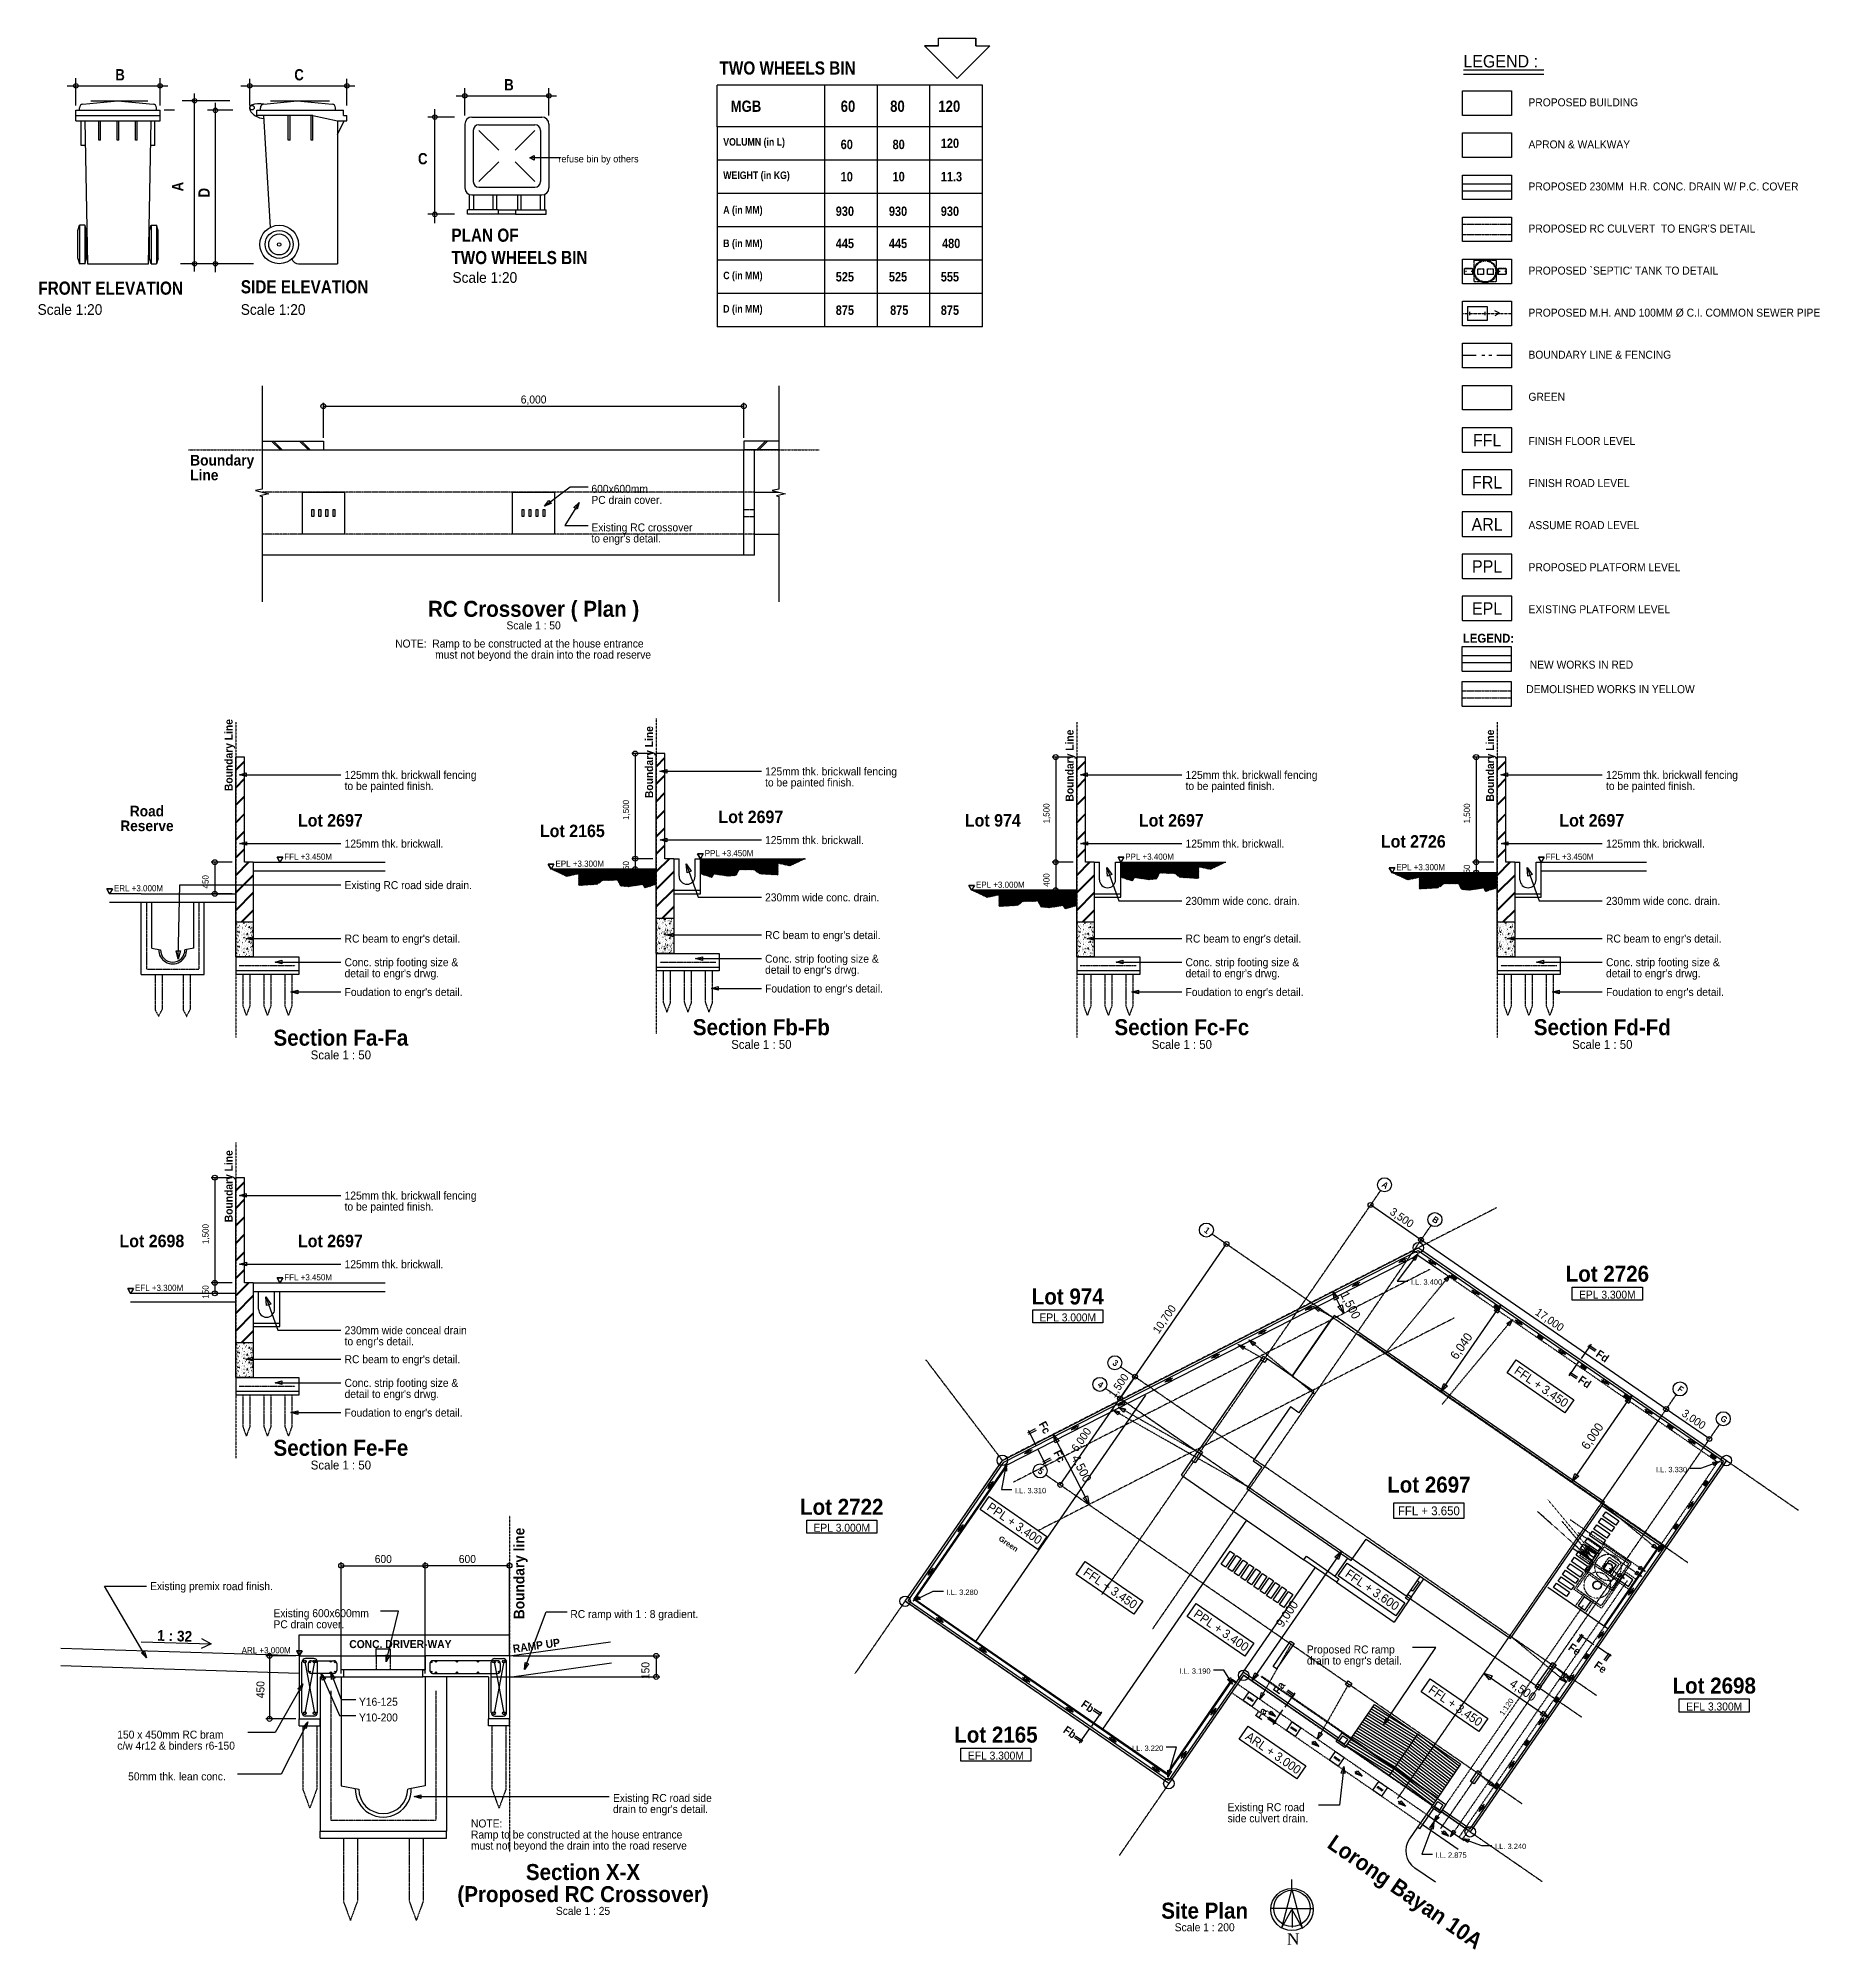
# Model space of a CAD drawing. Header units: inches. Extents: x 3562 to 70198, y -55726 to -1193.
# Drawn here: x 3562 to 54407, y -55726 to -1193 of the extents above; entities that cross this region are included whole.
import ezdxf

# ---------------------------------------------------------------- set-up
doc = ezdxf.new("R2010")
doc.units = ezdxf.units.IN
doc.header["$MEASUREMENT"] = 0
for name, pattern in [('PC_DASH_1', [0.125, 0.055556, -0.069444]), ('PC_DASH_2', [0.638889, 0.277778, -0.083333, 0.055556, -0.083333, 0.055556, -0.083333]), ('PC_DASH_3', [0.055556, 0.027778, -0.027778]), ('PC_DASH_4', [0.069444, 0.027778, -0.041667]), ('PC_DASH_5', [0.638889, 0.416667, -0.083333, 0.055556, -0.083333])]:
    doc.linetypes.add(name, pattern=pattern)
for name, color, linetype in [('Boundary', 7, 'Continuous'), ('Fencing Detail', 7, 'Continuous'), ('Grid Line', 7, 'Continuous'), ('Notes', 7, 'Continuous'), ('RC Crossover Detail', 7, 'Continuous'), ('Sextion X X', 7, 'Continuous'), ('Site Plan', 7, 'Continuous'), ('Title', 7, 'Continuous')]:
    doc.layers.add(name, color=color, linetype=linetype)

msp = doc.modelspace()

# ---------------------------------------------------------------- texts
at = {"layer": 'Notes', "color": 7}
for s, insert, char_height, width, attachment_point in [('\\pxsm0.83;\\fHelvetica|b0|i0|c0|p228.2031;\\W0.92;PROPOSED BUILDING', (46093, -2908), 228.2, 3386.67, 1), ('\\pxsm0.83;\\fHelvetica|b0|i0|c0|p228.2031;\\W0.92;APRON & WALKWAY', (46093, -4108), 228.2, 3139.72, 1), ('\\pxsm0.83;\\fHelvetica|b0|i0|c0|p228.2031;\\W0.92;PROPOSED 230MM  H.R. CONC. DRAIN W/ P.C. COVER', (46093, -5308), 228.2, 8360.83, 1), ("\\pxsm0.83;\\fHelvetica|b0|i0|c0|p228.2031;\\W0.92;PROPOSED RC CULVERT  TO ENGR'S DETAIL", (46093, -6508), 228.2, 7020.28, 1), ("\\pxsm0.83;\\fHelvetica|b0|i0|c0|p228.2031;\\W0.92;PROPOSED `SEPTIC' TANK TO DETAIL", (46093, -7708), 228.2, 5856.11, 1), ('\\pxsm0.83;\\fHelvetica|b0|i0|c0|p228.2031;\\W0.92;PROPOSED M.H. AND 100MM %%C C.I. COMMON SEWER PIPE', (46093, -8908), 228.2, 9031.11, 1), ('\\pxsm0.83;\\fHelvetica|b0|i0|c0|p228.2031;\\W0.92;BOUNDARY LINE & FENCING', (46093, -10108), 228.2, 4409.72, 1), ('\\pxsm0.83;\\fHelvetica|b0|i0|c0|p228.2031;\\W0.92;GREEN', (46093, -11308), 228.2, 1128.89, 1), ('\\pxsm0.83;\\fHelvetica|b0|i0|c0|p354.9826;\\W0.92;FFL', (44913, -12484), 354.98, 881.94, 2), ('\\pxsm0.83;\\fHelvetica|b0|i0|c0|p228.2031;\\W0.92;FINISH FLOOR LEVEL', (46095, -12570), 228.2, 3316.11, 1), ('\\pxsm0.83;\\fHelvetica|b0|i0|c0|p354.9826;\\W0.92;FRL', (44913, -13684), 354.98, 917.22, 2), ('\\pxsm0.83;\\fHelvetica|b0|i0|c0|p228.2031;\\W0.92;FINISH ROAD LEVEL', (46095, -13770), 228.2, 3139.72, 1), ('\\pxsm0.83;\\fHelvetica|b0|i0|c0|p354.9826;\\W0.92;ARL', (44913, -14884), 354.98, 952.5, 2), ('\\pxsm0.83;\\fHelvetica|b0|i0|c0|p228.2031;\\W0.92;ASSUME ROAD LEVEL', (46095, -14970), 228.2, 3421.94, 1), ('\\pxsm0.83;\\fHelvetica|b0|i0|c0|p354.9826;\\W0.92;PPL', (44913, -16084), 354.98, 917.22, 2), ('\\pxsm0.83;\\fHelvetica|b0|i0|c0|p228.2031;\\W0.92;PROPOSED PLATFORM LEVEL', (46095, -16170), 228.2, 4691.94, 1), ('\\pxsm0.83;\\fHelvetica|b0|i0|c0|p354.9826;\\W0.92;EPL', (44913, -17284), 354.98, 917.22, 2), ('\\pxsm0.83;\\fHelvetica|b0|i0|c0|p228.2031;\\W0.92;EXISTING PLATFORM LEVEL', (46095, -17370), 228.2, 4374.44, 1)]:
    msp.add_mtext(s, dxfattribs=dict(at, insert=insert, char_height=char_height, width=width, attachment_point=attachment_point))
at = {"layer": 'Site Plan', "color": 7, "attachment_point": 2}
for s, insert, char_height, width in [('\\pxsm0.83;\\fHelvetica|b1|i0|c0|p456.4062;\\W0.92;Lot 2726', (48344, -36211), 456.41, 2575.28), ('\\pxsm0.83;\\fHelvetica|b1|i0|c0|p456.4062;\\W0.92;Lot 974', (32944, -36861), 456.41, 2222.5), ('\\pxsm0.83;\\fHelvetica|b1|i0|c0|p456.4062;\\W0.92;Lot 2697', (43250, -42228), 456.41, 2575.28), ('\\pxsm0.83;\\fHelvetica|b1|i0|c0|p456.4062;\\W0.92;Lot 2722', (26494, -42861), 456.41, 2575.28), ('\\pxsm0.83;\\fHelvetica|b1|i0|c0|p456.4062;\\W0.92;Lot 2698', (51394, -47961), 456.41, 2575.28), ('\\pxsm0.83;\\fHelvetica|b1|i0|c0|p456.4062;\\W0.92;Lot 2165', (30894, -49361), 456.41, 2575.28), ('\\pxsm0.83;\\fHelvetica|b1|i0|c0|p456.4062;\\W0.92;Site Plan', (36852, -54383), 456.41, 2681.11), ('\\pxsm0.83;\\fHelvetica|b0|i0|c0|p228.2031;\\W0.92;Scale 1 : 200', (36852, -54970), 228.2, 1869.72)]:
    msp.add_mtext(s, dxfattribs=dict(at, insert=insert, char_height=char_height, width=width))
at = {"layer": 'Site Plan', "color": 7}
for s, insert, char_height, width, attachment_point, rotation in [('\\pxsm0.83;\\fHelvetica|b1|i0|c0|p152.1354;\\W0.92;Green', (31296, -44081), 152.14, 599.72, 2, 325.3833), ('\\pxsm0.83;\\fHelvetica|b0|i0|c0|p152.1354;\\W0.92;1:120', (45253, -48973), 152.14, 529.17, 1, 55.3833), ('\\pxsm0.83;\\fHelvetica|b1|i0|c0|p456.4062;\\W0.92;Lorong Bayan 10A', (42709, -53887), 456.41, 5609.17, 2, 325.3833)]:
    msp.add_mtext(s, dxfattribs=dict(at, insert=insert, char_height=char_height, width=width, attachment_point=attachment_point, rotation=rotation))

# ---------------------------------------------------------------- blocks, each defined once
blk = doc.blocks.new('PD_912604')
at = {"layer": 'Title', "color": 7}
for p, q in [((44198, -18551), (44195, -18551)), ((45611, -18551), (44198, -18551)), ((44198, -19248), (44198, -18551)), ((45611, -19248), (45611, -18551)), ((44198, -19248), (44195, -19248)), ((44198, -19551), (44195, -19551)), ((44198, -19248), (45611, -19248)), ((45611, -19551), (44198, -19551)), ((44198, -20248), (44198, -19551)), ((45611, -20248), (45611, -19551)), ((44198, -20248), (44195, -20248)), ((44198, -20248), (45611, -20248))]:
    blk.add_line(p, q, dxfattribs=at)
at = {"layer": 'Title', "color": 12, "true_color": 0xdc0806}
for p, q in [((44202, -18807), (45593, -18807)), ((44202, -19007), (45593, -19007))]:
    blk.add_line(p, q, dxfattribs=at)
at = {"layer": 'Title', "color": 30, "linetype": 'PC_DASH_1', "true_color": 0xff6402}
for p, q in [((44202, -19807), (45593, -19807)), ((44202, -20007), (45593, -20007))]:
    blk.add_line(p, q, dxfattribs=at)
at = {"layer": 'Title', "color": 7, "attachment_point": 1}
for s, insert, char_height, width in [('\\pxsm0.83;\\fHelvetica|b1|i0|c0|p253.5590;\\W0.92;LEGEND:', (44218, -18183), 253.56, 1587.5), ('\\pxsm0.83;\\fHelvetica|b0|i0|c0|p228.2031;\\W0.92;NEW WORKS IN RED', (46130, -18949), 228.2, 3210.28), ('\\pxsm0.83;\\fHelvetica|b0|i0|c0|p228.2031;\\W0.92;DEMOLISHED WORKS IN YELLOW', (46030, -19649), 228.2, 5221.11)]:
    blk.add_mtext(s, dxfattribs=dict(at, insert=insert, char_height=char_height, width=width))
blk = doc.blocks.new('PD_912605')
at = {"layer": 'Boundary', "color": 7, "linetype": 'PC_DASH_2'}
for p, q in [((45176, -34563), (42950, -35700)), ((42950, -35700), (31078, -41764)), ((42950, -35700), (51742, -41769)), ((43268, -36323), (31397, -42387)), ((43973, -37704), (32102, -43768)), ((41246, -38169), (50038, -44238)), ((31078, -41764), (28900, -38900)), ((35150, -40486), (46987, -48657)), ((49890, -40491), (42579, -51082)), ((28302, -45784), (31078, -41764)), ((51742, -41769), (44431, -52361)), ((51742, -41769), (53799, -43189)), ((26881, -47841), (28302, -45784)), ((35831, -50983), (28302, -45784)), ((37963, -47896), (35831, -50983)), ((37963, -47896), (44431, -52361)), ((35831, -50983), (34411, -53040)), ((44431, -52361), (46488, -53781))]:
    blk.add_line(p, q, dxfattribs=at)
at = {"layer": 'Boundary', "color": 7}
for centre in [(42950, -35700), (31078, -41764), (51742, -41769), (28302, -45784), (37963, -47896), (35831, -50983), (44431, -52361)]:
    blk.add_circle(centre, 150, dxfattribs=at)
blk = doc.blocks.new('PD_912606')
at = {"layer": 'Grid Line', "color": 7}
blk.add_circle((51653, -40577), 200, dxfattribs=at)
at = {"layer": 'Grid Line', "color": 7, "insert": (51723, -40513), "char_height": 177.49, "width": 176.39, "attachment_point": 2, "rotation": 325.3833}
blk.add_mtext('\\pxsm0.83;\\fHelvetica|b1|i0|c0|p177.4913;\\W0.92;G', dxfattribs=at)
blk = doc.blocks.new('PD_912607')
at = {"layer": 'Grid Line', "color": 7}
blk.add_line((34863, -39377), (34437, -39994), dxfattribs=at)
for centre in [(34863, -39377), (34437, -39994)]:
    blk.add_circle(centre, 70.6, dxfattribs=at)
at = {"layer": 'Grid Line', "color": 7, "insert": (34301, -39563), "char_height": 228.2, "width": 811.39, "attachment_point": 2, "rotation": 55.3833}
blk.add_mtext('\\pxsm0.83;\\fHelvetica|b0|i0|c0|p228.2031;\\W0.92;1,500', dxfattribs=at)
blk = doc.blocks.new('PD_912608')
at = {"layer": 'Grid Line', "color": 7}
blk.add_line((32732, -42463), (34437, -39994), dxfattribs=at)
for centre in [(34437, -39994), (32732, -42463)]:
    blk.add_circle(centre, 70.6, dxfattribs=at)
at = {"layer": 'Grid Line', "color": 7, "insert": (33236, -41106), "char_height": 228.2, "width": 811.39, "attachment_point": 2, "rotation": 55.3833}
blk.add_mtext('\\pxsm0.83;\\fHelvetica|b0|i0|c0|p228.2031;\\W0.92;6,000', dxfattribs=at)
blk = doc.blocks.new('PD_912609')
at = {"layer": 'Grid Line', "color": 7}
blk.add_line((34437, -39994), (37476, -35591), dxfattribs=at)
for centre in [(37476, -35591), (34437, -39994)]:
    blk.add_circle(centre, 70.6, dxfattribs=at)
at = {"layer": 'Grid Line', "color": 7, "insert": (35608, -37670), "char_height": 228.2, "width": 987.78, "attachment_point": 2, "rotation": 55.3833}
blk.add_mtext('\\pxsm0.83;\\fHelvetica|b0|i0|c0|p228.2031;\\W0.92;10,700', dxfattribs=at)
blk = doc.blocks.new('PD_912610')
at = {"layer": 'Grid Line', "color": 7}
blk.add_line((43025, -35473), (41585, -34479), dxfattribs=at)
for centre in [(41585, -34479), (43025, -35473)]:
    blk.add_circle(centre, 70.6, dxfattribs=at)
at = {"layer": 'Grid Line', "color": 7, "insert": (42546, -34746), "char_height": 228.2, "width": 811.39, "attachment_point": 2, "rotation": 325.3833}
blk.add_mtext('\\pxsm0.83;\\fHelvetica|b0|i0|c0|p228.2031;\\W0.92;3,500', dxfattribs=at)
blk = doc.blocks.new('PD_912611')
at = {"layer": 'Grid Line', "color": 7}
blk.add_line((51255, -41154), (50021, -40301), dxfattribs=at)
for centre in [(50021, -40301), (51255, -41154)]:
    blk.add_circle(centre, 70.6, dxfattribs=at)
at = {"layer": 'Grid Line', "color": 7, "insert": (50878, -40498), "char_height": 228.2, "width": 811.39, "attachment_point": 2, "rotation": 325.3833}
blk.add_mtext('\\pxsm0.83;\\fHelvetica|b0|i0|c0|p228.2031;\\W0.92;3,000', dxfattribs=at)
blk = doc.blocks.new('PD_912612')
at = {"layer": 'Grid Line', "color": 7}
blk.add_line((50021, -40301), (43025, -35473), dxfattribs=at)
for centre in [(43025, -35473), (50021, -40301)]:
    blk.add_circle(centre, 70.6, dxfattribs=at)
at = {"layer": 'Grid Line', "color": 7, "insert": (46764, -37657), "char_height": 228.2, "width": 987.78, "attachment_point": 2, "rotation": 325.3833}
blk.add_mtext('\\pxsm0.83;\\fHelvetica|b0|i0|c0|p228.2031;\\W0.92;17,000', dxfattribs=at)
blk = doc.blocks.new('PD_912613')
at = {"layer": 'Grid Line', "color": 7}
blk.add_circle((36900, -35193), 200, dxfattribs=at)
at = {"layer": 'Grid Line', "color": 7, "insert": (36970, -35129), "char_height": 177.49, "width": 141.11, "attachment_point": 2, "rotation": 325.3833}
blk.add_mtext('\\pxsm0.83;\\fHelvetica|b1|i0|c0|p177.4913;\\W0.92;1', dxfattribs=at)
blk = doc.blocks.new('PD_912614')
at = {"layer": 'Grid Line', "color": 7}
blk.add_circle((34287, -38979), 200, dxfattribs=at)
at = {"layer": 'Grid Line', "color": 7, "insert": (34357, -38915), "char_height": 177.49, "width": 141.11, "attachment_point": 2, "rotation": 325.3833}
blk.add_mtext('\\pxsm0.83;\\fHelvetica|b1|i0|c0|p177.4913;\\W0.92;3', dxfattribs=at)
blk = doc.blocks.new('PD_912615')
at = {"layer": 'Grid Line', "color": 7}
blk.add_circle((33861, -39596), 200, dxfattribs=at)
at = {"layer": 'Grid Line', "color": 7, "insert": (33931, -39532), "char_height": 177.49, "width": 141.11, "attachment_point": 2, "rotation": 325.3833}
blk.add_mtext('\\pxsm0.83;\\fHelvetica|b1|i0|c0|p177.4913;\\W0.92;4', dxfattribs=at)
blk = doc.blocks.new('PD_912616')
at = {"layer": 'Grid Line', "color": 7}
blk.add_circle((32156, -42065), 200, dxfattribs=at)
at = {"layer": 'Grid Line', "color": 7, "insert": (32226, -42001), "char_height": 177.49, "width": 141.11, "attachment_point": 2, "rotation": 325.3833}
blk.add_mtext('\\pxsm0.83;\\fHelvetica|b1|i0|c0|p177.4913;\\W0.92;5', dxfattribs=at)
blk = doc.blocks.new('PD_912617')
at = {"layer": 'Grid Line', "color": 7}
blk.add_circle((41983, -33902), 200, dxfattribs=at)
at = {"layer": 'Grid Line', "color": 7, "insert": (42053, -33838), "char_height": 177.49, "width": 176.39, "attachment_point": 2, "rotation": 325.3833}
blk.add_mtext('\\pxsm0.83;\\fHelvetica|b1|i0|c0|p177.4913;\\W0.92;A', dxfattribs=at)
blk = doc.blocks.new('PD_912618')
at = {"layer": 'Grid Line', "color": 7}
blk.add_circle((43423, -34897), 200, dxfattribs=at)
at = {"layer": 'Grid Line', "color": 7, "insert": (43493, -34832), "char_height": 177.49, "width": 176.39, "attachment_point": 2, "rotation": 325.3833}
blk.add_mtext('\\pxsm0.83;\\fHelvetica|b1|i0|c0|p177.4913;\\W0.92;B', dxfattribs=at)
blk = doc.blocks.new('PD_912619')
at = {"layer": 'Grid Line', "color": 7}
blk.add_circle((50418, -39725), 200, dxfattribs=at)
at = {"layer": 'Grid Line', "color": 7, "insert": (50489, -39661), "char_height": 177.49, "width": 141.11, "attachment_point": 2, "rotation": 325.3833}
blk.add_mtext('\\pxsm0.83;\\fHelvetica|b1|i0|c0|p177.4913;\\W0.92;F', dxfattribs=at)
blk = doc.blocks.new('PD_912620')
at = {"layer": 'Grid Line', "color": 7}
blk.add_line((33556, -43025), (32532, -41021), dxfattribs=at)
for points in [[(32584, -41266), (32532, -41021), (32700, -41207), (32584, -41266)], [(33504, -42780), (33556, -43025), (33388, -42839), (33504, -42780)]]:
    blk.add_lwpolyline(points, dxfattribs=at)
at = {"layer": 'Grid Line', "color": 7, "insert": (33452, -41938), "char_height": 253.56, "width": 881.94, "attachment_point": 2, "rotation": 297.0572}
blk.add_mtext('\\pxsm0.83;\\fHelvetica|b0|i0|c0|p253.5590;\\W0.92;4,500', dxfattribs=at)
blk = doc.blocks.new('PD_912621')
at = {"layer": 'Grid Line', "color": 7}
blk.add_line((47336, -42373), (49040, -39904), dxfattribs=at)
for points in [[(48850, -40066), (49040, -39904), (48956, -40139), (48850, -40066)], [(47526, -42211), (47336, -42373), (47420, -42137), (47526, -42211)]]:
    blk.add_lwpolyline(points, dxfattribs=at)
at = {"layer": 'Grid Line', "color": 7, "insert": (47810, -41002), "char_height": 253.56, "width": 881.94, "attachment_point": 2, "rotation": 55.3833}
blk.add_mtext('\\pxsm0.83;\\fHelvetica|b0|i0|c0|p253.5590;\\W0.92;6,000', dxfattribs=at)
blk = doc.blocks.new('PD_912622')
at = {"layer": 'Grid Line', "color": 7}
blk.add_line((44823, -47831), (46675, -49109), dxfattribs=at)
for points in [[(44985, -48021), (44823, -47831), (45059, -47914), (44985, -48021)], [(46513, -48918), (46675, -49109), (46440, -49025), (46513, -48918)]]:
    blk.add_lwpolyline(points, dxfattribs=at)
at = {"layer": 'Grid Line', "color": 7, "insert": (46010, -48216), "char_height": 253.56, "width": 881.94, "attachment_point": 2, "rotation": 325.3833}
blk.add_mtext('\\pxsm0.83;\\fHelvetica|b0|i0|c0|p253.5590;\\W0.92;4,500', dxfattribs=at)
blk = doc.blocks.new('PD_912623')
at = {"layer": 'Grid Line', "color": 7}
blk.add_line((40753, -44354), (38197, -48057), dxfattribs=at)
for points in [[(40563, -44516), (40753, -44354), (40669, -44590), (40563, -44516)], [(38387, -47896), (38197, -48057), (38281, -47822), (38387, -47896)]]:
    blk.add_lwpolyline(points, dxfattribs=at)
at = {"layer": 'Grid Line', "color": 7, "insert": (39098, -46069), "char_height": 253.56, "width": 881.94, "attachment_point": 2, "rotation": 55.3833}
blk.add_mtext('\\pxsm0.83;\\fHelvetica|b0|i0|c0|p253.5590;\\W0.92;9,000', dxfattribs=at)
blk = doc.blocks.new('PD_912624')
at = {"layer": 'Grid Line', "color": 7}
blk.add_line((40825, -37572), (40507, -36949), dxfattribs=at)
for points in [[(40559, -37193), (40507, -36949), (40674, -37134), (40559, -37193)], [(40773, -37327), (40825, -37572), (40657, -37386), (40773, -37327)]]:
    blk.add_lwpolyline(points, dxfattribs=at)
at = {"layer": 'Grid Line', "color": 7, "insert": (41128, -37280), "char_height": 253.56, "width": 881.94, "attachment_point": 2, "rotation": 297.0572}
blk.add_mtext('\\pxsm0.83;\\fHelvetica|b0|i0|c0|p253.5590;\\W0.92;1,500', dxfattribs=at)
blk = doc.blocks.new('PD_912625')
at = {"layer": 'Grid Line', "color": 7}
blk.add_line((43590, -39812), (45306, -37326), dxfattribs=at)
for points in [[(45116, -37488), (45306, -37326), (45222, -37562), (45116, -37488)], [(43781, -39650), (43590, -39812), (43674, -39576), (43781, -39650)]]:
    blk.add_lwpolyline(points, dxfattribs=at)
at = {"layer": 'Grid Line', "color": 7, "insert": (44071, -38432), "char_height": 253.56, "width": 881.94, "attachment_point": 2, "rotation": 55.3833}
blk.add_mtext('\\pxsm0.83;\\fHelvetica|b0|i0|c0|p253.5590;\\W0.92;6,040', dxfattribs=at)
blk = doc.blocks.new('PD_912627')
at = {"layer": 'Site Plan', "color": 7}
for p, q in [((39344, -53974), (39344, -53717)), ((39344, -54545), (38742, -54545)), ((39344, -54545), (39951, -54545)), ((39353, -54538), (39353, -55088))]:
    blk.add_line(p, q, dxfattribs=at)
blk.add_lwpolyline([(39344, -54577), (39643, -55116), (39344, -53974), (39045, -55107), (39344, -54577)], dxfattribs=at)
for centre, radius in [((39344, -54577), 603), ((39344, -54545), 517)]:
    blk.add_circle(centre, radius, dxfattribs=at)
blk = doc.blocks.new('PD_912626')
at = {"layer": 'Site Plan'}
blk.add_blockref('PD_912627', (0, 0), dxfattribs=at)
at = {"layer": 'Site Plan', "color": 7, "insert": (39194, -55256), "char_height": 326.69, "width": 388.06, "attachment_point": 1, "rotation": 0.0228}
blk.add_mtext('\\pxsm0.89;\\fTimes|b0|i0|c0|p326.6869;\\W1.03;N', dxfattribs=at)
blk = doc.blocks.new('PD_912630')
at = {"layer": 'Site Plan', "color": 7}
for p, q in [((33282, -49835), (33566, -49424)), ((33342, -49817), (33137, -49675)), ((33371, -49776), (33165, -49633))]:
    blk.add_line(p, q, dxfattribs=at)
blk = doc.blocks.new('PD_912629')
at = {"layer": 'Site Plan'}
blk.add_blockref('PD_912630', (0, 0), dxfattribs=at)
at = {"layer": 'Site Plan', "color": 7, "insert": (33070, -49424), "char_height": 228.2, "width": 388.06, "attachment_point": 2, "rotation": 325.3756}
blk.add_mtext('\\pxsm0.83;\\fHelvetica|b1|i0|c0|p228.2031;\\W0.92;Fb', dxfattribs=at)
blk = doc.blocks.new('PD_912632')
at = {"layer": 'Site Plan', "color": 7}
for p, q in [((33903, -48936), (33619, -49347)), ((33878, -49041), (33673, -48898)), ((33907, -48999), (33701, -48857))]:
    blk.add_line(p, q, dxfattribs=at)
blk = doc.blocks.new('PD_912631')
at = {"layer": 'Site Plan'}
blk.add_blockref('PD_912632', (0, 0), dxfattribs=at)
at = {"layer": 'Site Plan', "color": 7, "insert": (33579, -48687), "char_height": 228.2, "width": 388.06, "attachment_point": 2, "rotation": 325.3756}
blk.add_mtext('\\pxsm0.83;\\fHelvetica|b1|i0|c0|p228.2031;\\W0.92;Fb', dxfattribs=at)
blk = doc.blocks.new('PD_912628')
at = {"layer": 'Site Plan'}
for name in ['PD_912631', 'PD_912629']:
    blk.add_blockref(name, (0, 0), dxfattribs=at)
blk = doc.blocks.new('PD_912633')
at = {"layer": 'Site Plan', "color": 7}
blk.add_lwpolyline([(47344, -36820), (49344, -36820), (49344, -37195), (47344, -37195), (47344, -36820)], dxfattribs=at)
at = {"layer": 'Site Plan', "color": 7, "insert": (48344, -36922), "char_height": 228.2, "width": 1763.89, "attachment_point": 2}
blk.add_mtext('\\pxsm0.83;\\fHelvetica|b0|i0|c0|p228.2031;\\W0.92;EPL 3.300M', dxfattribs=at)
blk = doc.blocks.new('PD_912634')
at = {"layer": 'Site Plan', "color": 7}
for points in [[(42935, -35876), (42350, -36650), (42650, -36650)], [(42777, -35999), (42935, -35876), (42860, -36062), (42777, -35999)]]:
    blk.add_lwpolyline(points, dxfattribs=at)
at = {"layer": 'Site Plan', "color": 7, "insert": (42739, -36600), "char_height": 152.14, "width": 881.94, "attachment_point": 1}
blk.add_mtext('\\pxsm0.83;\\fHelvetica|b0|i0|c0|p152.1354;\\W0.92;I.L. 3.400', dxfattribs=at)
blk = doc.blocks.new('PD_912635')
at = {"layer": 'Site Plan', "color": 47, "true_color": 0x907039}
for p, q in [((41485, -49036), (42762, -49827)), ((41528, -48975), (42805, -49765)), ((41570, -48913), (42847, -49703)), ((41613, -48851), (42890, -49641)), ((41655, -48789), (42933, -49580)), ((41102, -49592), (42379, -50382)), ((41144, -49530), (42421, -50320)), ((41187, -49468), (42464, -50259)), ((41229, -49407), (42506, -50197)), ((41272, -49345), (42549, -50135)), ((41315, -49283), (42592, -50074)), ((41357, -49221), (42634, -50012)), ((41400, -49160), (42677, -49950)), ((41442, -49098), (42720, -49888)), ((44124, -50494), (42933, -49580)), ((40889, -49900), (42166, -50691)), ((40931, -49839), (42208, -50629)), ((40974, -49777), (42251, -50567)), ((41016, -49715), (42293, -50506)), ((41016, -49715), (42293, -50506)), ((41059, -49653), (42336, -50444)), ((43741, -51049), (42549, -50135)), ((43784, -50987), (42592, -50074)), ((43826, -50926), (42634, -50012)), ((43869, -50864), (42677, -49950)), ((43911, -50802), (42720, -49888)), ((43954, -50741), (42762, -49827)), ((43997, -50679), (42805, -49765)), ((44039, -50617), (42847, -49703)), ((44082, -50555), (42890, -49641)), ((43357, -51605), (42166, -50691)), ((43400, -51543), (42208, -50629)), ((43443, -51481), (42251, -50567)), ((43485, -51419), (42293, -50506)), ((43485, -51419), (42293, -50506)), ((43528, -51358), (42336, -50444)), ((43571, -51296), (42379, -50382)), ((43613, -51234), (42421, -50320)), ((43656, -51173), (42464, -50259)), ((43698, -51111), (42506, -50197))]:
    blk.add_line(p, q, dxfattribs=at)
blk = doc.blocks.new('PD_912636')
at = {"layer": 'Site Plan', "color": 30, "linetype": 'PC_DASH_3', "true_color": 0xff6402}
for points in [[(48176, -45984), (47394, -45445), (47934, -44663), (48715, -45203), (48176, -45984)], [(48163, -45915), (47463, -45432), (47946, -44732), (48646, -45215), (48163, -45915)]]:
    blk.add_lwpolyline(points, dxfattribs=at)
for radius in [375, 112]:
    blk.add_circle((48055, -45324), radius, dxfattribs=at)
at = {"layer": 'Site Plan', "color": 30, "true_color": 0xff6402}
blk.add_circle((48055, -45324), 125, dxfattribs=at)
blk = doc.blocks.new('PD_912637')
at = {"layer": 'Site Plan', "color": 30, "linetype": 'PC_DASH_3', "true_color": 0xff6402}
for p, q in [((48152, -44874), (48394, -44525)), ((48394, -44525), (48682, -44723)), ((48440, -45073), (48152, -44874)), ((48682, -44723), (48440, -45073))]:
    blk.add_line(p, q, dxfattribs=at)
at = {"layer": 'Site Plan', "color": 30, "true_color": 0xff6402}
for p, q in [((48239, -44858), (48409, -44612)), ((48409, -44612), (48595, -44739)), ((48424, -44986), (48239, -44858)), ((48595, -44739), (48424, -44986))]:
    blk.add_line(p, q, dxfattribs=at)
blk = doc.blocks.new('PD_912638')
at = {"layer": 'Site Plan', "color": 30, "linetype": 'PC_DASH_3', "true_color": 0xff6402}
for p, q in [((47669, -45574), (47428, -45924)), ((47957, -45773), (47669, -45574)), ((47716, -46123), (47957, -45773)), ((47428, -45924), (47716, -46123))]:
    blk.add_line(p, q, dxfattribs=at)
at = {"layer": 'Site Plan', "color": 30, "true_color": 0xff6402}
for p, q in [((47685, -45661), (47515, -45908)), ((47870, -45789), (47685, -45661)), ((47700, -46036), (47870, -45789)), ((47515, -45908), (47700, -46036))]:
    blk.add_line(p, q, dxfattribs=at)
blk = doc.blocks.new('PD_912639')
at = {"layer": 'Site Plan', "color": 7}
for points in [[(45257, -51017), (45172, -51141), (45110, -51098), (45196, -50975), (45257, -51017)], [(45173, -51104), (45145, -51084), (45152, -51074), (45181, -51094), (45173, -51104)], [(45195, -51073), (45166, -51053), (45173, -51043), (45202, -51063), (45195, -51073)], [(45216, -51042), (45187, -51022), (45194, -51012), (45223, -51032), (45216, -51042)]]:
    blk.add_lwpolyline(points, dxfattribs=at)
blk = doc.blocks.new('PD_912640')
at = {"layer": 'Site Plan', "color": 7}
for points in [[(46109, -49783), (46024, -49906), (45963, -49864), (46048, -49740), (46109, -49783)], [(46026, -49869), (45997, -49849), (46004, -49839), (46033, -49859), (46026, -49869)], [(46047, -49839), (46018, -49819), (46025, -49808), (46054, -49828), (46047, -49839)], [(46068, -49808), (46039, -49788), (46046, -49777), (46075, -49797), (46068, -49808)]]:
    blk.add_lwpolyline(points, dxfattribs=at)
blk = doc.blocks.new('PD_912641')
at = {"layer": 'Site Plan', "color": 7}
for points in [[(46962, -48549), (46876, -48672), (46815, -48629), (46900, -48506), (46962, -48549)], [(46878, -48635), (46849, -48615), (46856, -48605), (46885, -48625), (46878, -48635)], [(46899, -48604), (46870, -48584), (46877, -48574), (46906, -48594), (46899, -48604)], [(46920, -48573), (46891, -48553), (46899, -48543), (46927, -48563), (46920, -48573)]]:
    blk.add_lwpolyline(points, dxfattribs=at)
blk = doc.blocks.new('PD_912642')
at = {"layer": 'Site Plan', "color": 7}
for points in [[(47814, -47314), (47729, -47438), (47667, -47395), (47752, -47271), (47814, -47314)], [(47730, -47400), (47701, -47381), (47708, -47370), (47737, -47390), (47730, -47400)], [(47751, -47370), (47722, -47350), (47729, -47339), (47758, -47359), (47751, -47370)], [(47772, -47339), (47744, -47319), (47751, -47309), (47780, -47328), (47772, -47339)]]:
    blk.add_lwpolyline(points, dxfattribs=at)
blk = doc.blocks.new('PD_912643')
at = {"layer": 'Site Plan', "color": 7}
blk.add_lwpolyline([(43289, -47997), (44935, -49133), (44679, -49504), (43033, -48367), (43289, -47997)], dxfattribs=at)
at = {"layer": 'Site Plan', "color": 7, "insert": (44084, -48658), "char_height": 253.56, "width": 1905, "attachment_point": 2, "rotation": 325.3833}
blk.add_mtext('\\pxsm0.83;\\fHelvetica|b0|i0|c0|p253.5590;\\W0.92;FFL + 3.450', dxfattribs=at)
blk = doc.blocks.new('PD_912644')
at = {"layer": 'Site Plan', "color": 7}
blk.add_lwpolyline([(40914, -44693), (42560, -45829), (42304, -46199), (40658, -45063), (40914, -44693)], dxfattribs=at)
at = {"layer": 'Site Plan', "color": 7, "insert": (41709, -45354), "char_height": 253.56, "width": 1905, "attachment_point": 2, "rotation": 325.3833}
blk.add_mtext('\\pxsm0.83;\\fHelvetica|b0|i0|c0|p253.5590;\\W0.92;FFL + 3.600', dxfattribs=at)
blk = doc.blocks.new('PD_912645')
at = {"layer": 'Site Plan', "color": 7}
for points in [[(41822, -50924), (42069, -51095), (41899, -51342), (41652, -51171), (41822, -50924)], [(41818, -51073), (41789, -51115), (41779, -51108), (41808, -51066), (41818, -51073)], [(41859, -51102), (41831, -51143), (41820, -51136), (41849, -51095), (41859, -51102)], [(41900, -51130), (41872, -51171), (41862, -51164), (41890, -51123), (41900, -51130)], [(41941, -51159), (41913, -51200), (41903, -51193), (41931, -51152), (41941, -51159)]]:
    blk.add_lwpolyline(points, dxfattribs=at)
blk = doc.blocks.new('PD_912646')
at = {"layer": 'Site Plan', "color": 7}
for points in [[(40588, -50072), (40834, -50243), (40664, -50490), (40417, -50319), (40588, -50072)], [(40583, -50221), (40555, -50263), (40545, -50255), (40573, -50214), (40583, -50221)], [(40625, -50250), (40596, -50291), (40586, -50284), (40614, -50243), (40625, -50250)], [(40666, -50278), (40637, -50319), (40627, -50312), (40655, -50271), (40666, -50278)], [(40707, -50307), (40678, -50348), (40668, -50341), (40697, -50299), (40707, -50307)]]:
    blk.add_lwpolyline(points, dxfattribs=at)
blk = doc.blocks.new('PD_912647')
at = {"layer": 'Site Plan', "color": 7}
for points in [[(39353, -49220), (39600, -49391), (39430, -49638), (39183, -49467), (39353, -49220)], [(39349, -49369), (39321, -49410), (39310, -49403), (39339, -49362), (39349, -49369)], [(39390, -49398), (39362, -49439), (39351, -49432), (39380, -49391), (39390, -49398)], [(39431, -49426), (39403, -49467), (39393, -49460), (39421, -49419), (39431, -49426)], [(39472, -49454), (39444, -49496), (39434, -49489), (39462, -49447), (39472, -49454)]]:
    blk.add_lwpolyline(points, dxfattribs=at)
blk = doc.blocks.new('PD_912648')
at = {"layer": 'Site Plan', "color": 7}
for points in [[(38119, -48368), (38366, -48539), (38195, -48785), (37948, -48615), (38119, -48368)], [(38115, -48517), (38086, -48558), (38076, -48551), (38104, -48510), (38115, -48517)], [(38156, -48546), (38127, -48587), (38117, -48580), (38145, -48538), (38156, -48546)], [(38197, -48574), (38168, -48615), (38158, -48608), (38187, -48567), (38197, -48574)], [(38238, -48602), (38210, -48643), (38199, -48636), (38228, -48595), (38238, -48602)]]:
    blk.add_lwpolyline(points, dxfattribs=at)
blk = doc.blocks.new('PD_912649')
at = {"layer": 'Site Plan', "color": 7}
blk.add_lwpolyline([(45739, -38897), (47385, -40033), (47129, -40404), (45483, -39267), (45739, -38897)], dxfattribs=at)
at = {"layer": 'Site Plan', "color": 7, "insert": (46534, -39558), "char_height": 253.56, "width": 1905, "attachment_point": 2, "rotation": 325.3833}
blk.add_mtext('\\pxsm0.83;\\fHelvetica|b0|i0|c0|p253.5590;\\W0.92;FFL + 3.450', dxfattribs=at)
blk = doc.blocks.new('PD_912650')
at = {"layer": 'Site Plan', "color": 7}
blk.add_lwpolyline([(33439, -44647), (35085, -45783), (34829, -46154), (33183, -45017), (33439, -44647)], dxfattribs=at)
at = {"layer": 'Site Plan', "color": 7, "insert": (34234, -45308), "char_height": 253.56, "width": 1905, "attachment_point": 2, "rotation": 325.3833}
blk.add_mtext('\\pxsm0.83;\\fHelvetica|b0|i0|c0|p253.5590;\\W0.92;FFL + 3.450', dxfattribs=at)
blk = doc.blocks.new('PD_912651')
at = {"layer": 'Site Plan', "color": 7}
for points in [[(31185, -41876), (31050, -42600), (31350, -42600)], [(31099, -42057), (31185, -41876), (31200, -42076), (31099, -42057)]]:
    blk.add_lwpolyline(points, dxfattribs=at)
at = {"layer": 'Site Plan', "color": 7, "insert": (31439, -42550), "char_height": 152.14, "width": 881.94, "attachment_point": 1}
blk.add_mtext('\\pxsm0.83;\\fHelvetica|b0|i0|c0|p152.1354;\\W0.92;I.L. 3.310', dxfattribs=at)
blk = doc.blocks.new('PD_912652')
at = {"layer": 'Site Plan', "color": 7}
for points in [[(28535, -45776), (29100, -45500), (29400, -45500)], [(28731, -45738), (28535, -45776), (28686, -45645), (28731, -45738)]]:
    blk.add_lwpolyline(points, dxfattribs=at)
at = {"layer": 'Site Plan', "color": 7, "insert": (29489, -45450), "char_height": 152.14, "width": 881.94, "attachment_point": 1}
blk.add_mtext('\\pxsm0.83;\\fHelvetica|b0|i0|c0|p152.1354;\\W0.92;I.L. 3.280', dxfattribs=at)
blk = doc.blocks.new('PD_912653')
at = {"layer": 'Site Plan', "color": 7}
for points in [[(35800, -50800), (36050, -49950), (35750, -49950)], [(35904, -50629), (35800, -50800), (35805, -50600), (35904, -50629)]]:
    blk.add_lwpolyline(points, dxfattribs=at)
at = {"layer": 'Site Plan', "color": 7, "insert": (34779, -49900), "char_height": 152.14, "width": 881.94, "attachment_point": 1}
blk.add_mtext('\\pxsm0.83;\\fHelvetica|b0|i0|c0|p152.1354;\\W0.92;I.L. 3.220', dxfattribs=at)
blk = doc.blocks.new('PD_912654')
at = {"layer": 'Site Plan', "color": 7}
for points in [[(37650, -48150), (37400, -47750), (37100, -47750)], [(37592, -47959), (37650, -48150), (37504, -48014), (37592, -47959)]]:
    blk.add_lwpolyline(points, dxfattribs=at)
at = {"layer": 'Site Plan', "color": 7, "insert": (36129, -47700), "char_height": 152.14, "width": 881.94, "attachment_point": 1}
blk.add_mtext('\\pxsm0.83;\\fHelvetica|b0|i0|c0|p152.1354;\\W0.92;I.L. 3.190', dxfattribs=at)
blk = doc.blocks.new('PD_912655')
at = {"layer": 'Site Plan', "color": 7}
for points in [[(51550, -41800), (51000, -42000), (50700, -42000)], [(51351, -41817), (51550, -41800), (51386, -41915), (51351, -41817)]]:
    blk.add_lwpolyline(points, dxfattribs=at)
at = {"layer": 'Site Plan', "color": 7, "insert": (49729, -41950), "char_height": 152.14, "width": 881.94, "attachment_point": 1}
blk.add_mtext('\\pxsm0.83;\\fHelvetica|b0|i0|c0|p152.1354;\\W0.92;I.L. 3.330', dxfattribs=at)
blk = doc.blocks.new('PD_912656')
at = {"layer": 'Site Plan', "color": 7}
for points in [[(44200, -52550), (44750, -52750), (45050, -52750)], [(44364, -52665), (44200, -52550), (44399, -52567), (44364, -52665)]]:
    blk.add_lwpolyline(points, dxfattribs=at)
at = {"layer": 'Site Plan', "color": 7, "insert": (45139, -52700), "char_height": 152.14, "width": 881.94, "attachment_point": 1}
blk.add_mtext('\\pxsm0.83;\\fHelvetica|b0|i0|c0|p152.1354;\\W0.92;I.L. 3.240', dxfattribs=at)
blk = doc.blocks.new('PD_912657')
at = {"layer": 'Site Plan', "color": 38, "true_color": 0x552c05}
for points in [[(43389, -52082), (43050, -53000), (43350, -53000)], [(43274, -52245), (43389, -52082), (43371, -52281), (43274, -52245)]]:
    blk.add_lwpolyline(points, dxfattribs=at)
at = {"layer": 'Site Plan', "color": 38, "true_color": 0x552c05, "insert": (43439, -52950), "char_height": 152.14, "width": 881.94, "attachment_point": 1}
blk.add_mtext('\\pxsm0.83;\\fHelvetica|b0|i0|c0|p152.1354;\\W0.92;I.L. 2.875', dxfattribs=at)
blk = doc.blocks.new('PD_912658')
at = {"layer": 'Site Plan', "color": 7}
blk.add_lwpolyline([(29894, -49970), (31894, -49970), (31894, -50345), (29894, -50345), (29894, -49970)], dxfattribs=at)
at = {"layer": 'Site Plan', "color": 7, "insert": (30894, -50072), "char_height": 228.2, "width": 1728.61, "attachment_point": 2}
blk.add_mtext('\\pxsm0.83;\\fHelvetica|b0|i0|c0|p228.2031;\\W0.92;EFL 3.300M', dxfattribs=at)
blk = doc.blocks.new('PD_912659')
at = {"layer": 'Site Plan', "color": 7}
blk.add_lwpolyline([(50394, -48570), (52394, -48570), (52394, -48945), (50394, -48945), (50394, -48570)], dxfattribs=at)
at = {"layer": 'Site Plan', "color": 7, "insert": (51394, -48672), "char_height": 228.2, "width": 1728.61, "attachment_point": 2}
blk.add_mtext('\\pxsm0.83;\\fHelvetica|b0|i0|c0|p228.2031;\\W0.92;EFL 3.300M', dxfattribs=at)
blk = doc.blocks.new('PD_912660')
at = {"layer": 'Site Plan', "color": 7}
blk.add_lwpolyline([(31944, -37470), (33944, -37470), (33944, -37845), (31944, -37845), (31944, -37470)], dxfattribs=at)
at = {"layer": 'Site Plan', "color": 7, "insert": (32944, -37572), "char_height": 228.2, "width": 1763.89, "attachment_point": 2}
blk.add_mtext('\\pxsm0.83;\\fHelvetica|b0|i0|c0|p228.2031;\\W0.92;EPL 3.000M', dxfattribs=at)
blk = doc.blocks.new('PD_912661')
at = {"layer": 'Site Plan', "color": 7}
blk.add_lwpolyline([(25494, -43470), (27494, -43470), (27494, -43845), (25494, -43845), (25494, -43470)], dxfattribs=at)
at = {"layer": 'Site Plan', "color": 7, "insert": (26494, -43572), "char_height": 228.2, "width": 1763.89, "attachment_point": 2}
blk.add_mtext('\\pxsm0.83;\\fHelvetica|b0|i0|c0|p228.2031;\\W0.92;EPL 3.000M', dxfattribs=at)
blk = doc.blocks.new('PD_912662')
at = {"layer": 'Site Plan', "color": 7}
blk.add_lwpolyline([(42250, -42975), (44250, -42975), (44250, -43425), (42250, -43425), (42250, -42975)], dxfattribs=at)
at = {"layer": 'Site Plan', "color": 7, "insert": (43250, -43077), "char_height": 253.56, "width": 1905, "attachment_point": 2}
blk.add_mtext('\\pxsm0.83;\\fHelvetica|b0|i0|c0|p253.5590;\\W0.92;FFL + 3.650', dxfattribs=at)
blk = doc.blocks.new('PD_912665')
at = {"layer": 'Site Plan', "color": 7}
for p, q in [((47258, -39350), (47542, -38938)), ((47282, -39245), (47488, -39387)), ((47254, -39286), (47460, -39428))]:
    blk.add_line(p, q, dxfattribs=at)
blk = doc.blocks.new('PD_912664')
at = {"layer": 'Site Plan'}
blk.add_blockref('PD_912665', (0, 0), dxfattribs=at)
at = {"layer": 'Site Plan', "color": 7, "insert": (47762, -39433), "char_height": 228.2, "width": 388.06, "attachment_point": 2, "rotation": 325.3833}
blk.add_mtext('\\pxsm0.83;\\fHelvetica|b1|i0|c0|p228.2031;\\W0.92;Fd', dxfattribs=at)
blk = doc.blocks.new('PD_912667')
at = {"layer": 'Site Plan', "color": 7}
for p, q in [((47879, -38450), (47595, -38861)), ((47790, -38510), (47996, -38652)), ((47818, -38469), (48024, -38611))]:
    blk.add_line(p, q, dxfattribs=at)
blk = doc.blocks.new('PD_912666')
at = {"layer": 'Site Plan'}
blk.add_blockref('PD_912667', (0, 0), dxfattribs=at)
at = {"layer": 'Site Plan', "color": 7, "insert": (48271, -38696), "char_height": 228.2, "width": 388.06, "attachment_point": 2, "rotation": 325.3833}
blk.add_mtext('\\pxsm0.83;\\fHelvetica|b1|i0|c0|p228.2031;\\W0.92;Fd', dxfattribs=at)
blk = doc.blocks.new('PD_912663')
at = {"layer": 'Site Plan'}
for name in ['PD_912666', 'PD_912664']:
    blk.add_blockref(name, (0, 0), dxfattribs=at)
blk = doc.blocks.new('PD_912670')
at = {"layer": 'Site Plan', "color": 7}
for p, q in [((38803, -49295), (39087, -48884)), ((38864, -49276), (38658, -49134)), ((38893, -49235), (38687, -49093))]:
    blk.add_line(p, q, dxfattribs=at)
blk = doc.blocks.new('PD_912669')
at = {"layer": 'Site Plan'}
blk.add_blockref('PD_912670', (0, 0), dxfattribs=at)
at = {"layer": 'Site Plan', "color": 7, "insert": (38371, -48924), "char_height": 228.2, "width": 388.06, "attachment_point": 2, "rotation": 55.3833}
blk.add_mtext('\\pxsm0.83;\\fHelvetica|b1|i0|c0|p228.2031;\\W0.92;Fa', dxfattribs=at)
blk = doc.blocks.new('PD_912672')
at = {"layer": 'Site Plan', "color": 7}
for p, q in [((39424, -48395), (39140, -48807)), ((39400, -48500), (39194, -48358)), ((39428, -48459), (39223, -48317))]:
    blk.add_line(p, q, dxfattribs=at)
blk = doc.blocks.new('PD_912671')
at = {"layer": 'Site Plan'}
blk.add_blockref('PD_912672', (0, 0), dxfattribs=at)
at = {"layer": 'Site Plan', "color": 7, "insert": (38880, -48187), "char_height": 228.2, "width": 388.06, "attachment_point": 2, "rotation": 55.3833}
blk.add_mtext('\\pxsm0.83;\\fHelvetica|b1|i0|c0|p228.2031;\\W0.92;Fa', dxfattribs=at)
blk = doc.blocks.new('PD_912668')
at = {"layer": 'Site Plan'}
for name in ['PD_912671', 'PD_912669']:
    blk.add_blockref(name, (0, 0), dxfattribs=at)
blk = doc.blocks.new('PD_912675')
at = {"layer": 'Site Plan', "color": 7}
for p, q in [((31805, -40969), (32027, -40855)), ((31817, -40907), (32044, -41352)), ((31827, -41014), (32050, -40900))]:
    blk.add_line(p, q, dxfattribs=at)
blk = doc.blocks.new('PD_912674')
at = {"layer": 'Site Plan'}
blk.add_blockref('PD_912675', (0, 0), dxfattribs=at)
at = {"layer": 'Site Plan', "color": 7, "insert": (32391, -40773), "char_height": 228.2, "width": 388.06, "attachment_point": 2, "rotation": 297.0548}
blk.add_mtext('\\pxsm0.83;\\fHelvetica|b1|i0|c0|p228.2031;\\W0.92;Fc', dxfattribs=at)
blk = doc.blocks.new('PD_912677')
at = {"layer": 'Site Plan', "color": 7}
for p, q in [((32314, -41880), (32087, -41435)), ((32234, -41809), (32456, -41696)), ((32256, -41854), (32479, -41740))]:
    blk.add_line(p, q, dxfattribs=at)
blk = doc.blocks.new('PD_912676')
at = {"layer": 'Site Plan'}
blk.add_blockref('PD_912677', (0, 0), dxfattribs=at)
at = {"layer": 'Site Plan', "color": 7, "insert": (32810, -41593), "char_height": 228.2, "width": 388.06, "attachment_point": 2, "rotation": 297.0548}
blk.add_mtext('\\pxsm0.83;\\fHelvetica|b1|i0|c0|p228.2031;\\W0.92;Fc', dxfattribs=at)
blk = doc.blocks.new('PD_912673')
at = {"layer": 'Site Plan'}
for name in ['PD_912674', 'PD_912676']:
    blk.add_blockref(name, (0, 0), dxfattribs=at)
blk = doc.blocks.new('PD_912680')
at = {"layer": 'Site Plan', "color": 7}
for p, q in [((47614, -46725), (47472, -46931)), ((47655, -46753), (47513, -46959)), ((47550, -46729), (47962, -47013))]:
    blk.add_line(p, q, dxfattribs=at)
blk = doc.blocks.new('PD_912679')
at = {"layer": 'Site Plan'}
blk.add_blockref('PD_912680', (0, 0), dxfattribs=at)
at = {"layer": 'Site Plan', "color": 7, "insert": (47475, -47060), "char_height": 228.2, "width": 388.06, "attachment_point": 2, "rotation": 325.3833}
blk.add_mtext('\\pxsm0.83;\\fHelvetica|b1|i0|c0|p228.2031;\\W0.92;Fe', dxfattribs=at)
blk = doc.blocks.new('PD_912682')
at = {"layer": 'Site Plan', "color": 7}
for p, q in [((48450, -47350), (48039, -47066)), ((48390, -47261), (48248, -47467)), ((48431, -47289), (48289, -47495))]:
    blk.add_line(p, q, dxfattribs=at)
blk = doc.blocks.new('PD_912681')
at = {"layer": 'Site Plan'}
blk.add_blockref('PD_912682', (0, 0), dxfattribs=at)
at = {"layer": 'Site Plan', "color": 7, "insert": (48212, -47569), "char_height": 228.2, "width": 388.06, "attachment_point": 2, "rotation": 325.3833}
blk.add_mtext('\\pxsm0.83;\\fHelvetica|b1|i0|c0|p228.2031;\\W0.92;Fe', dxfattribs=at)
blk = doc.blocks.new('PD_912678')
at = {"layer": 'Site Plan'}
for name in ['PD_912679', 'PD_912681']:
    blk.add_blockref(name, (0, 0), dxfattribs=at)
blk = doc.blocks.new('PD_912683')
at = {"layer": 'Site Plan', "color": 7}
blk.add_lwpolyline([(38089, -49347), (39735, -50483), (39479, -50854), (37833, -49717), (38089, -49347)], dxfattribs=at)
at = {"layer": 'Site Plan', "color": 7, "insert": (38884, -50008), "char_height": 253.56, "width": 1975.56, "attachment_point": 2, "rotation": 325.3833}
blk.add_mtext('\\pxsm0.83;\\fHelvetica|b0|i0|c0|p253.5590;\\W0.92;ARL + 3.000', dxfattribs=at)
blk = doc.blocks.new('PD_912684')
at = {"layer": 'Site Plan', "color": 7}
for points in [[(40820, -50500), (40700, -51600), (40100, -51600)], [(40748, -50686), (40820, -50500), (40850, -50698), (40748, -50686)]]:
    blk.add_lwpolyline(points, dxfattribs=at)
at = {"layer": 'Site Plan', "color": 7, "insert": (37507, -51545), "char_height": 228.2, "width": 2504.72, "attachment_point": 1}
blk.add_mtext('\\pxsm0.83;\\fHelvetica|b0|i0|c0|p228.2031;\\W0.92;Existing RC road\\Pside culvert drain.', dxfattribs=at)
blk = doc.blocks.new('PD_912685')
at = {"layer": 'Site Plan', "color": 7}
for points in [[(41965, -49300), (43450, -47100), (42785, -47100)], [(42116, -49169), (41965, -49300), (42030, -49111), (42116, -49169)]]:
    blk.add_lwpolyline(points, dxfattribs=at)
at = {"layer": 'Site Plan', "color": 7, "insert": (39768, -47045), "char_height": 228.2, "width": 2928.06, "attachment_point": 1}
blk.add_mtext("\\pxsm0.83;\\fHelvetica|b0|i0|c0|p228.2031;\\W0.92;Proposed RC ramp\\Pdrain to engr's detail.", dxfattribs=at)
blk = doc.blocks.new('PD_912686')
at = {"layer": 'Site Plan', "color": 7}
for points in [[(50370, -43611), (50285, -43734), (50223, -43692), (50308, -43568), (50370, -43611)], [(50329, -43635), (50300, -43615), (50307, -43605), (50336, -43625), (50329, -43635)], [(50286, -43697), (50257, -43677), (50264, -43667), (50293, -43687), (50286, -43697)], [(50307, -43666), (50279, -43646), (50286, -43636), (50315, -43656), (50307, -43666)]]:
    blk.add_lwpolyline(points, dxfattribs=at)
blk = doc.blocks.new('PD_912687')
at = {"layer": 'Site Plan', "color": 7}
for points in [[(50175, -40879), (50052, -40794), (50094, -40732), (50218, -40817), (50175, -40879)], [(50119, -40773), (50099, -40802), (50089, -40795), (50109, -40766), (50119, -40773)], [(50150, -40794), (50130, -40823), (50120, -40816), (50139, -40787), (50150, -40794)], [(50181, -40816), (50161, -40845), (50150, -40837), (50170, -40809), (50181, -40816)]]:
    blk.add_lwpolyline(points, dxfattribs=at)
blk = doc.blocks.new('PD_912688')
at = {"layer": 'Site Plan', "color": 7}
for points in [[(51222, -42376), (51137, -42500), (51075, -42457), (51161, -42334), (51222, -42376)], [(51138, -42463), (51110, -42443), (51117, -42432), (51145, -42452), (51138, -42463)], [(51160, -42432), (51131, -42412), (51138, -42402), (51167, -42421), (51160, -42432)], [(51181, -42401), (51152, -42381), (51159, -42371), (51188, -42391), (51181, -42401)]]:
    blk.add_lwpolyline(points, dxfattribs=at)
blk = doc.blocks.new('PD_912689')
at = {"layer": 'Site Plan', "color": 7}
for points in [[(51410, -41731), (51286, -41646), (51329, -41584), (51452, -41669), (51410, -41731)], [(51353, -41625), (51333, -41654), (51323, -41647), (51343, -41618), (51353, -41625)], [(51384, -41647), (51364, -41675), (51354, -41668), (51374, -41639), (51384, -41647)], [(51415, -41668), (51395, -41697), (51385, -41690), (51405, -41661), (51415, -41668)]]:
    blk.add_lwpolyline(points, dxfattribs=at)
blk = doc.blocks.new('PD_912690')
at = {"layer": 'Site Plan', "color": 7}
for points in [[(48941, -40027), (48817, -39941), (48860, -39880), (48983, -39965), (48941, -40027)], [(48884, -39921), (48865, -39950), (48854, -39943), (48874, -39914), (48884, -39921)], [(48915, -39942), (48895, -39971), (48885, -39964), (48905, -39935), (48915, -39942)], [(48946, -39964), (48926, -39992), (48916, -39985), (48936, -39957), (48946, -39964)]]:
    blk.add_lwpolyline(points, dxfattribs=at)
blk = doc.blocks.new('PD_912691')
at = {"layer": 'Site Plan', "color": 7}
for points in [[(47706, -39175), (47583, -39089), (47625, -39028), (47749, -39113), (47706, -39175)], [(47650, -39069), (47630, -39098), (47620, -39091), (47640, -39062), (47650, -39069)], [(47681, -39090), (47661, -39119), (47651, -39112), (47671, -39083), (47681, -39090)], [(47712, -39112), (47692, -39140), (47681, -39133), (47701, -39104), (47712, -39112)]]:
    blk.add_lwpolyline(points, dxfattribs=at)
blk = doc.blocks.new('PD_912692')
at = {"layer": 'Site Plan', "color": 7}
for points in [[(46472, -38322), (46348, -38237), (46391, -38175), (46514, -38261), (46472, -38322)], [(46415, -38217), (46396, -38246), (46385, -38238), (46405, -38210), (46415, -38217)], [(46446, -38238), (46426, -38267), (46416, -38260), (46436, -38231), (46446, -38238)], [(46477, -38259), (46457, -38288), (46447, -38281), (46467, -38252), (46477, -38259)]]:
    blk.add_lwpolyline(points, dxfattribs=at)
blk = doc.blocks.new('PD_912693')
at = {"layer": 'Site Plan', "color": 7}
for points in [[(45237, -37470), (45114, -37385), (45156, -37323), (45280, -37409), (45237, -37470)], [(45181, -37365), (45161, -37393), (45151, -37386), (45171, -37358), (45181, -37365)], [(45212, -37386), (45192, -37415), (45182, -37408), (45202, -37379), (45212, -37386)], [(45243, -37407), (45223, -37436), (45213, -37429), (45232, -37400), (45243, -37407)]]:
    blk.add_lwpolyline(points, dxfattribs=at)
blk = doc.blocks.new('PD_912694')
at = {"layer": 'Site Plan', "color": 7}
for points in [[(44003, -36618), (43879, -36533), (43922, -36471), (44045, -36556), (44003, -36618)], [(43947, -36513), (43927, -36541), (43916, -36534), (43936, -36505), (43947, -36513)], [(43977, -36534), (43958, -36563), (43947, -36556), (43967, -36527), (43977, -36534)], [(44008, -36555), (43988, -36584), (43978, -36577), (43998, -36548), (44008, -36555)]]:
    blk.add_lwpolyline(points, dxfattribs=at)
blk = doc.blocks.new('PD_912695')
at = {"layer": 'Site Plan', "color": 7}
blk.add_lwpolyline([(30705, -42797), (32351, -43933), (32095, -44303), (30449, -43167), (30705, -42797)], dxfattribs=at)
at = {"layer": 'Site Plan', "color": 7, "insert": (31500, -43458), "char_height": 253.56, "width": 1940.28, "attachment_point": 2, "rotation": 325.3833}
blk.add_mtext('\\pxsm0.83;\\fHelvetica|b0|i0|c0|p253.5590;\\W0.92;PPL + 3.400', dxfattribs=at)
blk = doc.blocks.new('PD_912696')
at = {"layer": 'Site Plan', "color": 7}
blk.add_lwpolyline([(36605, -45847), (38251, -46983), (37995, -47353), (36349, -46217), (36605, -45847)], dxfattribs=at)
at = {"layer": 'Site Plan', "color": 7, "insert": (37400, -46508), "char_height": 253.56, "width": 1940.28, "attachment_point": 2, "rotation": 325.3833}
blk.add_mtext('\\pxsm0.83;\\fHelvetica|b0|i0|c0|p253.5590;\\W0.92;PPL + 3.400', dxfattribs=at)
blk = doc.blocks.new('PD_912697')
at = {"layer": 'Site Plan', "color": 38, "linetype": 'PC_DASH_4', "true_color": 0x552c05}
for p, q in [((46646, -42883), (47907, -44390)), ((46353, -43219), (47810, -44531)), ((47044, -43495), (47854, -44468))]:
    blk.add_line(p, q, dxfattribs=at)
at = {"layer": 'Site Plan', "color": 38, "true_color": 0x552c05}
for points in [[(47701, -44363), (47810, -44531), (47632, -44440), (47701, -44363)], [(47770, -44286), (47854, -44468), (47690, -44352), (47770, -44286)], [(47823, -44209), (47907, -44390), (47744, -44275), (47823, -44209)]]:
    blk.add_lwpolyline(points, dxfattribs=at)
blk = doc.blocks.new('PD_912700')
at = {"layer": 'Site Plan', "color": 12, "linetype": 'PC_DASH_3', "true_color": 0xdc0806}
for points in [[(49024, -44697), (48485, -45479), (47703, -44939), (48243, -44157), (49024, -44697)], [(48955, -44710), (48472, -45409), (47772, -44926), (48255, -44227), (48955, -44710)]]:
    blk.add_lwpolyline(points, dxfattribs=at)
for radius in [375, 112]:
    blk.add_circle((48364, -44818), radius, dxfattribs=at)
at = {"layer": 'Site Plan', "color": 12, "true_color": 0xdc0806}
blk.add_circle((48364, -44818), 125, dxfattribs=at)
blk = doc.blocks.new('PD_912701')
at = {"layer": 'Site Plan', "color": 12, "linetype": 'PC_DASH_3', "true_color": 0xdc0806}
for p, q in [((47565, -44479), (47764, -44191)), ((47914, -44721), (47565, -44479)), ((47764, -44191), (48113, -44433)), ((48113, -44433), (47914, -44721))]:
    blk.add_line(p, q, dxfattribs=at)
at = {"layer": 'Site Plan', "color": 12, "true_color": 0xdc0806}
for p, q in [((47652, -44463), (47779, -44278)), ((47899, -44634), (47652, -44463)), ((47779, -44278), (48026, -44448)), ((48026, -44448), (47899, -44634))]:
    blk.add_line(p, q, dxfattribs=at)
blk = doc.blocks.new('PD_912702')
at = {"layer": 'Site Plan', "color": 12, "linetype": 'PC_DASH_3', "true_color": 0xdc0806}
for p, q in [((48813, -44915), (48614, -45203)), ((48614, -45203), (48964, -45445)), ((49163, -45157), (48813, -44915)), ((48964, -45445), (49163, -45157))]:
    blk.add_line(p, q, dxfattribs=at)
at = {"layer": 'Site Plan', "color": 12, "true_color": 0xdc0806}
for p, q in [((48829, -45002), (48701, -45187)), ((48701, -45187), (48948, -45358)), ((49076, -45173), (48829, -45002)), ((48948, -45358), (49076, -45173))]:
    blk.add_line(p, q, dxfattribs=at)
blk = doc.blocks.new('PD_912699')
at = {"layer": 'Site Plan', "color": 12, "linetype": 'PC_DASH_4', "true_color": 0xdc0806}
blk.add_line((48394, -44839), (48827, -45138), dxfattribs=at)
at = {"layer": 'Site Plan', "color": 12, "true_color": 0xdc0806}
blk.add_lwpolyline([(48697, -44985), (48827, -45138), (48638, -45070), (48697, -44985)], dxfattribs=at)
at = {"layer": 'Site Plan'}
for name in ['PD_912700', 'PD_912701', 'PD_912702']:
    blk.add_blockref(name, (0, 0), dxfattribs=at)
blk = doc.blocks.new('PD_912698')
at = {"layer": 'Site Plan', "color": 30, "linetype": 'PC_DASH_4', "true_color": 0xff6402}
blk.add_line((48912, -45197), (43869, -52503), dxfattribs=at)
at = {"layer": 'Site Plan', "color": 30, "true_color": 0xff6402}
blk.add_lwpolyline([(44022, -52373), (43869, -52503), (43936, -52314), (44022, -52373)], dxfattribs=at)
at = {"layer": 'Site Plan'}
blk.add_blockref('PD_912699', (0, 0), dxfattribs=at)
blk = doc.blocks.new('PD_912709')
at = {"layer": 'Notes', "color": 7}
for p, q in [((29791, -2343), (28859, -1412)), ((29259, -1412), (28859, -1412)), ((29259, -1193), (30322, -1193)), ((29259, -1412), (29259, -1193)), ((29791, -2343), (30722, -1412)), ((30322, -1412), (30322, -1193)), ((30322, -1412), (30722, -1412))]:
    blk.add_line(p, q, dxfattribs=at)
blk = doc.blocks.new('PD_912710')
at = {"layer": 'Notes', "color": 7}
for p, q in [((30511, -2532), (29011, -2532)), ((29011, -9426), (29011, -2532)), ((30511, -9426), (30511, -2532)), ((30511, -9426), (29011, -9426))]:
    blk.add_line(p, q, dxfattribs=at)
blk = doc.blocks.new('PD_912708')
at = {"layer": 'Notes', "color": 7}
for p, q in [((29011, -2532), (22942, -2532)), ((22942, -3720), (22942, -2532)), ((26011, -9426), (26011, -2532)), ((27511, -9426), (27511, -2532)), ((30511, -3720), (22942, -3720)), ((22942, -3720), (22942, -9426)), ((30511, -4671), (22942, -4671)), ((30511, -5622), (22942, -5622)), ((30511, -6573), (22942, -6573)), ((30511, -7524), (22942, -7524)), ((30511, -8475), (22942, -8475)), ((29011, -9426), (22942, -9426))]:
    blk.add_line(p, q, dxfattribs=at)
blk.add_lwpolyline([(29259, -1193), (30322, -1193), (30322, -1412), (30722, -1412), (29791, -2343), (28859, -1412), (29259, -1412), (29259, -1193)], dxfattribs=at)
at = {"layer": 'Notes'}
for name in ['PD_912709', 'PD_912710']:
    blk.add_blockref(name, (0, 0), dxfattribs=at)
at = {"layer": 'Notes', "color": 7, "attachment_point": 1}
for s, insert, char_height, width in [('\\pxsm1.02;\\fGeneva|b1|i0|c0|p375.5613;\\W0.87;TWO WHEELS BIN', (23006, -1854), 375.56, 4727.22), ('\\pxsm1.02;\\fGeneva|b1|i0|c0|p321.9097;\\W0.87;MGB', (23324, -2972), 321.91, 987.78), ('\\pxsm1.02;\\fGeneva|b1|i0|c0|p321.9097;\\W0.87;60', (26464, -2972), 321.91, 635), ('\\pxsm1.02;\\fGeneva|b1|i0|c0|p321.9097;\\W0.87;80', (27875, -2972), 321.91, 635), ('\\pxsm1.02;\\fGeneva|b1|i0|c0|p321.9097;\\W0.87;120', (29251, -2972), 321.91, 952.5), ('\\pxsm1.02;\\fGeneva|b1|i0|c0|p214.6065;\\W0.87;VOLUMN (in L)', (23112, -4043), 214.61, 2469.44), ('\\pxsm1.02;\\fGeneva|b1|i0|c0|p268.2581;\\W0.87;60', (26464, -4089), 268.26, 529.17), ('\\pxsm1.02;\\fGeneva|b1|i0|c0|p268.2581;\\W0.87;80', (27945, -4089), 268.26, 529.17), ('\\pxsm1.02;\\fGeneva|b1|i0|c0|p268.2581;\\W0.87;120', (29321, -4054), 268.26, 811.39), ('\\pxsm1.02;\\fGeneva|b1|i0|c0|p214.6065;\\W0.87;WEIGHT (in KG)', (23112, -4995), 214.61, 2610.56), ('\\pxsm1.02;\\fGeneva|b1|i0|c0|p268.2581;\\W0.87;10', (26464, -5007), 268.26, 529.17), ('\\pxsm1.02;\\fGeneva|b1|i0|c0|p268.2581;\\W0.87;10', (27945, -5007), 268.26, 529.17), ('\\pxsm1.02;\\fGeneva|b1|i0|c0|p268.2581;\\W0.87;11.3', (29321, -5007), 268.26, 952.5), ('\\pxsm1.02;\\fGeneva|b1|i0|c0|p214.6065;\\W0.87;A (in MM)', (23112, -5983), 214.61, 1622.78), ('\\pxsm1.02;\\fGeneva|b1|i0|c0|p268.2581;\\W0.87;930', (26323, -5994), 268.26, 811.39), ('\\pxsm1.02;\\fGeneva|b1|i0|c0|p268.2581;\\W0.87;930', (27840, -5994), 268.26, 811.39), ('\\pxsm1.02;\\fGeneva|b1|i0|c0|p268.2581;\\W0.87;930', (29321, -5994), 268.26, 811.39), ('\\pxsm1.02;\\fGeneva|b1|i0|c0|p214.6065;\\W0.87;B (in MM)', (23112, -6936), 214.61, 1622.78), ('\\pxsm1.02;\\fGeneva|b1|i0|c0|p268.2581;\\W0.87;445', (26323, -6912), 268.26, 811.39), ('\\pxsm1.02;\\fGeneva|b1|i0|c0|p268.2581;\\W0.87;445', (27840, -6912), 268.26, 811.39), ('\\pxsm1.02;\\fGeneva|b1|i0|c0|p268.2581;\\W0.87;480', (29356, -6912), 268.26, 811.39), ('\\pxsm1.02;\\fGeneva|b1|i0|c0|p214.6065;\\W0.87;C (in MM)', (23112, -7853), 214.61, 1622.78), ('\\pxsm1.02;\\fGeneva|b1|i0|c0|p268.2581;\\W0.87;525', (26323, -7864), 268.26, 811.39), ('\\pxsm1.02;\\fGeneva|b1|i0|c0|p268.2581;\\W0.87;525', (27840, -7864), 268.26, 811.39), ('\\pxsm1.02;\\fGeneva|b1|i0|c0|p268.2581;\\W0.87;555', (29321, -7864), 268.26, 811.39), ('\\pxsm1.02;\\fGeneva|b1|i0|c0|p214.6065;\\W0.87;D (in MM)', (23112, -8805), 214.61, 1622.78), ('\\pxsm1.02;\\fGeneva|b1|i0|c0|p268.2581;\\W0.87;875', (26323, -8817), 268.26, 811.39), ('\\pxsm1.02;\\fGeneva|b1|i0|c0|p268.2581;\\W0.87;875', (27875, -8817), 268.26, 811.39), ('\\pxsm1.02;\\fGeneva|b1|i0|c0|p268.2581;\\W0.87;875', (29321, -8817), 268.26, 811.39)]:
    blk.add_mtext(s, dxfattribs=dict(at, insert=insert, char_height=char_height, width=width))
blk = doc.blocks.new('PD_912712')
at = {"layer": 'Notes', "color": 7}
for centre, radius in [((10439, -7076), 550), ((10439, -7075), 400), ((10439, -7076), 300), ((10439, -7076), 50)]:
    blk.add_circle(centre, radius, dxfattribs=at)
blk = doc.blocks.new('PD_912713')
at = {"layer": 'Notes', "color": 7}
for p, q in [((6737, -6675), (6787, -6525)), ((6787, -6525), (6937, -6525)), ((6787, -6525), (6787, -7625)), ((6937, -6525), (6937, -7625)), ((6987, -6675), (6937, -6525)), ((6737, -7475), (6737, -6675)), ((6987, -7475), (6987, -6675)), ((6787, -7625), (6737, -7475)), ((6787, -7625), (6937, -7625)), ((6987, -7475), (6937, -7625))]:
    blk.add_line(p, q, dxfattribs=at)
blk = doc.blocks.new('PD_912714')
at = {"layer": 'Notes', "color": 7}
for p, q in [((4691, -6675), (4741, -6525)), ((4741, -6525), (4741, -7625)), ((4891, -6525), (4741, -6525)), ((4891, -6525), (4891, -7625)), ((4941, -6675), (4891, -6525)), ((4691, -7475), (4691, -6675)), ((4941, -7475), (4941, -6675)), ((4691, -7475), (4741, -7625)), ((4891, -7625), (4741, -7625)), ((4891, -7625), (4941, -7475))]:
    blk.add_line(p, q, dxfattribs=at)
blk = doc.blocks.new('PD_912711')
at = {"layer": 'Notes', "color": 7}
for p, q in [((4392, -2551), (7260, -2551)), ((4639, -3115), (4639, -2335)), ((7039, -3115), (7039, -2335)), ((9347, -2551), (12602, -2551)), ((9577, -2551), (12285, -2551)), ((9599, -3115), (9599, -2350)), ((12374, -3115), (12374, -2350)), ((12374, -3115), (12374, -2388)), ((4639, -3250), (7039, -3250)), ((4639, -3550), (4639, -3250)), ((4739, -3250), (4739, -3175)), ((4839, -3075), (5839, -2975)), ((5060, -2975), (6695, -2975)), ((5839, -2975), (6839, -3075)), ((6939, -3250), (6939, -3175)), ((7039, -3550), (7039, -3250)), ((7453, -3250), (7156, -3250)), ((9029, -2975), (7670, -2975)), ((8024, -7848), (8024, -2766)), ((9120, -3250), (8390, -3250)), ((8619, -7863), (8619, -3034)), ((9799, -3250), (12274, -3250)), ((9799, -3400), (9799, -3250)), ((9902, -3250), (9902, -3175)), ((10002, -3075), (10949, -2975)), ((10194, -2975), (11874, -2975)), ((10949, -2975), (11949, -3075)), ((12049, -3250), (12049, -3175)), ((12274, -3400), (12274, -3250)), ((4639, -3400), (7039, -3400)), ((4639, -3550), (7039, -3550)), ((4789, -4250), (4789, -3550)), ((4889, -3550), (4964, -7625)), ((5289, -4100), (5289, -3550)), ((5339, -4100), (5339, -3550)), ((5814, -4100), (5814, -3550)), ((5864, -4100), (5864, -3550)), ((6339, -4100), (6339, -3550)), ((6389, -4100), (6389, -3550)), ((6714, -7625), (6789, -3550)), ((6889, -4250), (6889, -3550)), ((11399, -3400), (9799, -3400)), ((9990, -3400), (10185, -6588)), ((10699, -4100), (10699, -3400)), ((10749, -4100), (10749, -3400)), ((11349, -4100), (11349, -3400)), ((11399, -4100), (11399, -3400)), ((11399, -3400), (12099, -3550)), ((12099, -3550), (12099, -7625)), ((12099, -3550), (12374, -3550)), ((12099, -3935), (12291, -3550)), ((12274, -3400), (12374, -3400)), ((12374, -3550), (12374, -3400)), ((4902, -4250), (4789, -4250)), ((5339, -4100), (5289, -4100)), ((5864, -4100), (5814, -4100)), ((6389, -4100), (6339, -4100)), ((6889, -4250), (6776, -4250)), ((10749, -4100), (10699, -4100)), ((11399, -4100), (11349, -4100)), ((4964, -7625), (6714, -7625)), ((9704, -7625), (7625, -7625)), ((10993, -7625), (12099, -7625))]:
    blk.add_line(p, q, dxfattribs=at)
for centre in [(4639, -2551), (7039, -2551), (9599, -2551), (12374, -2551), (8024, -2975), (8619, -3250), (9667, -3174), (8024, -7625), (8619, -7625)]:
    blk.add_circle(centre, 62, dxfattribs=at)
for centre, radius, start, end in [((4839, -3175), 100, 90, 180), ((6839, -3175), 100, 0, 90), ((9694, -3193), 104, 114.6924, 204.3145), ((10014, -3011), 472, 208.4487, 267.6652), ((9880, -3897), 831, 81.5453, 106.0438), ((10002, -3175), 100, 90, 180), ((11949, -3175), 100, 0, 90), ((10993, -7425), 200, 198.5197, 270.0004)]:
    blk.add_arc(centre, radius, start, end, dxfattribs=at)
at = {"layer": 'Notes'}
for name in ['PD_912714', 'PD_912713', 'PD_912712']:
    blk.add_blockref(name, (0, 0), dxfattribs=at)
at = {"layer": 'Notes', "color": 7, "attachment_point": 1}
for s, insert, char_height, width in [('\\pxsm1.02;\\fGeneva|b1|i0|c0|p321.9097;\\W0.87;B', (5764, -2074), 321.91, 317.5), ('\\pxsm1.02;\\fGeneva|b1|i0|c0|p321.9097;\\W0.87;C', (10871, -2074), 321.91, 317.5), ('\\pxsm1.02;\\fGeneva|b1|i0|c0|p375.5613;\\W0.87;FRONT ELEVATION', (3565, -8135), 375.56, 5009.44), ('\\pxsm1.02;\\fGeneva|b1|i0|c0|p375.5613;\\W0.87;SIDE ELEVATION', (9345, -8096), 375.56, 4445), ('\\pxsm0.83;\\fHelvetica|b0|i0|c0|p304.2708;\\W0.92;Scale 1:20', (3544, -8780), 304.27, 2010.83), ('\\pxsm0.83;\\fHelvetica|b0|i0|c0|p304.2708;\\W0.92;Scale 1:20', (9342, -8780), 304.27, 2010.83)]:
    blk.add_mtext(s, dxfattribs=dict(at, insert=insert, char_height=char_height, width=width))
at = {"layer": 'Notes', "color": 7, "char_height": 321.91, "attachment_point": 1, "rotation": 90}
for s, insert, width in [('\\pxsm1.02;\\fGeneva|b1|i0|c0|p321.9097;\\W0.87;A', (7380, -5562), 352.78), ('\\pxsm1.02;\\fGeneva|b1|i0|c0|p321.9097;\\W0.87;D', (8134, -5734), 317.5)]:
    blk.add_mtext(s, dxfattribs=dict(at, insert=insert, width=width))
blk = doc.blocks.new('PD_912717')
at = {"layer": 'Notes', "color": 7}
for p, q in [((16137, -3664), (17737, -3664)), ((15977, -3824), (15977, -5283)), ((17897, -3824), (17897, -5283)), ((16137, -5443), (17737, -5443))]:
    blk.add_line(p, q, dxfattribs=at)
for centre, start, end in [((16137, -3824), 90, 180), ((17737, -3824), 0, 90), ((16137, -5283), 180, 270), ((17737, -5283), 270, 0)]:
    blk.add_arc(centre, 160, start, end, dxfattribs=at)
blk = doc.blocks.new('PD_912716')
at = {"layer": 'Notes', "color": 7}
for p, q in [((15738, -3642), (15738, -5465)), ((15937, -3442), (17937, -3442)), ((18137, -3642), (18137, -5465)), ((16137, -3824), (16704, -4391)), ((17737, -3824), (17170, -4391)), ((16137, -5283), (16704, -4716)), ((17737, -5283), (17170, -4716)), ((15862, -5665), (15862, -6092)), ((15937, -5665), (17937, -5665)), ((15987, -5665), (15987, -6092)), ((16538, -5665), (16538, -6092)), ((16638, -5665), (16638, -6092)), ((17237, -5665), (17237, -6092)), ((17337, -5665), (17337, -6092)), ((17887, -5665), (17887, -6092)), ((18012, -5665), (18012, -6092)), ((15813, -6217), (15813, -6092)), ((16687, -6092), (15813, -6092)), ((16687, -6217), (15813, -6217)), ((16687, -6092), (17188, -6092)), ((16687, -6092), (16687, -6217)), ((17188, -6217), (16687, -6217)), ((17188, -6092), (17188, -6217)), ((17188, -6092), (18062, -6092)), ((17188, -6217), (18062, -6217)), ((18062, -6217), (18062, -6092))]:
    blk.add_line(p, q, dxfattribs=at)
for centre, start, end in [((15937, -3642), 90, 180), ((17937, -3642), 0, 90), ((15937, -5465), 180, 270), ((17937, -5465), 270, 0)]:
    blk.add_arc(centre, 200, start, end, dxfattribs=at)
at = {"layer": 'Notes'}
blk.add_blockref('PD_912717', (0, 0), dxfattribs=at)
blk = doc.blocks.new('PD_912715')
at = {"layer": 'Notes', "color": 7}
for p, q in [((15737, -3401), (15737, -2621)), ((18137, -3401), (18137, -2621)), ((14881, -6469), (14881, -3214)), ((15490, -2837), (18358, -2837)), ((15445, -3442), (14680, -3442)), ((14881, -6239), (14881, -3531)), ((18467, -4606), (17592, -4606)), ((15445, -6217), (14680, -6217))]:
    blk.add_line(p, q, dxfattribs=at)
blk.add_lwpolyline([(17717, -4669), (17592, -4606), (17717, -4543), (17717, -4669)], dxfattribs=at)
for centre in [(15737, -2837), (18137, -2837), (14881, -3442), (14881, -6217)]:
    blk.add_circle(centre, 62, dxfattribs=at)
at = {"layer": 'Notes'}
blk.add_blockref('PD_912716', (0, 0), dxfattribs=at)
at = {"layer": 'Notes', "color": 7, "attachment_point": 1}
for s, insert, char_height, width in [('\\pxsm1.02;\\fGeneva|b1|i0|c0|p321.9097;\\W0.87;B', (16862, -2360), 321.91, 317.5), ('\\pxsm1.02;\\fGeneva|b1|i0|c0|p321.9097;\\W0.87;C', (14401, -4468), 321.91, 317.5), ('\\pxsm0.83;\\fHelvetica|b0|i0|c0|p202.8472;\\W0.92;refuse bin by others', (18407, -4533), 202.85, 2469.44), ('\\pxsm1.02;\\fGeneva|b1|i0|c0|p375.5613;\\W0.87;PLAN OF\\PTWO WHEELS BIN', (15354, -6624), 375.56, 4727.22), ('\\pxsm0.83;\\fHelvetica|b0|i0|c0|p304.2708;\\W0.92;Scale 1:20', (15384, -7867), 304.27, 2010.83)]:
    blk.add_mtext(s, dxfattribs=dict(at, insert=insert, char_height=char_height, width=width))
blk = doc.blocks.new('PD_912718')
at = {"layer": 'Notes', "color": 7}
for p, q in [((44352, -8846), (44912, -8846)), ((44352, -8846), (44352, -9246)), ((44912, -9246), (44352, -9246)), ((44414, -9000), (44414, -9093)), ((44849, -9000), (44849, -9093)), ((44912, -8846), (44912, -9246))]:
    blk.add_line(p, q, dxfattribs=at)
blk = doc.blocks.new('PD_912719')
at = {"layer": 'Notes', "color": 7}
for p, q in [((44207, -12308), (44203, -12308)), ((45619, -12308), (44207, -12308)), ((44207, -13005), (44207, -12308)), ((45619, -13005), (45619, -12308)), ((44207, -13005), (44203, -13005)), ((44207, -13005), (45619, -13005))]:
    blk.add_line(p, q, dxfattribs=at)
blk = doc.blocks.new('PD_912720')
at = {"layer": 'Notes', "color": 7}
for p, q in [((44207, -13508), (44203, -13508)), ((45619, -13508), (44207, -13508)), ((44207, -14205), (44207, -13508)), ((45619, -14205), (45619, -13508)), ((44207, -14205), (44203, -14205)), ((44207, -14205), (45619, -14205))]:
    blk.add_line(p, q, dxfattribs=at)
blk = doc.blocks.new('PD_912721')
at = {"layer": 'Notes', "color": 7}
for p, q in [((44207, -14708), (44203, -14708)), ((45619, -14708), (44207, -14708)), ((44207, -15405), (44207, -14708)), ((45619, -15405), (45619, -14708)), ((44207, -15405), (44203, -15405)), ((44207, -15405), (45619, -15405))]:
    blk.add_line(p, q, dxfattribs=at)
blk = doc.blocks.new('PD_912722')
at = {"layer": 'Notes', "color": 7}
for p, q in [((44207, -17108), (44203, -17108)), ((45619, -17108), (44207, -17108)), ((44207, -17805), (44207, -17108)), ((45619, -17805), (45619, -17108)), ((44207, -17805), (44203, -17805)), ((44207, -17805), (45619, -17805))]:
    blk.add_line(p, q, dxfattribs=at)
blk = doc.blocks.new('PD_912723')
at = {"layer": 'Notes', "color": 7, "linetype": 'PC_DASH_3'}
for p, q in [((44213, -6496), (45613, -6496)), ((44213, -6796), (45613, -6796))]:
    blk.add_line(p, q, dxfattribs=at)
blk = doc.blocks.new('PD_912724')
at = {"layer": 'Notes', "color": 7}
for p, q in [((44235, -2091), (46528, -2091)), ((44235, -2222), (46528, -2222))]:
    blk.add_line(p, q, dxfattribs=at)
at = {"layer": 'Notes', "color": 7, "insert": (44235, -1672), "char_height": 354.98, "width": 2293.06, "attachment_point": 1}
blk.add_mtext('\\pxsm0.83;\\fHelvetica|b0|i0|c0|p354.9826;\\W0.92;LEGEND :', dxfattribs=at)
blk = doc.blocks.new('PD_912725')
at = {"layer": 'Notes', "color": 7}
for p, q in [((44207, -15908), (44203, -15908)), ((45619, -15908), (44207, -15908)), ((44207, -16605), (44207, -15908)), ((45619, -16605), (45619, -15908)), ((44207, -16605), (44203, -16605)), ((44207, -16605), (45619, -16605))]:
    blk.add_line(p, q, dxfattribs=at)
blk = doc.blocks.new('PD_912726')
at = {"layer": 'Notes', "color": 7, "linetype": 'PC_DASH_4'}
for p, q in [((45234, -7933), (45234, -7765)), ((45459, -7765), (45234, -7765)), ((45459, -7933), (45234, -7933)), ((45264, -7827), (45264, -7864)), ((45430, -7827), (45430, -7862)), ((45459, -7765), (45459, -7933))]:
    blk.add_line(p, q, dxfattribs=at)
blk = doc.blocks.new('PD_912727')
at = {"layer": 'Notes', "color": 7, "linetype": 'PC_DASH_4'}
for p, q in [((44271, -7933), (44271, -7765)), ((44496, -7765), (44271, -7765)), ((44496, -7933), (44271, -7933)), ((44301, -7827), (44301, -7864)), ((44467, -7827), (44467, -7862)), ((44496, -7765), (44496, -7933))]:
    blk.add_line(p, q, dxfattribs=at)
blk = doc.blocks.new('PD_912728')
at = {"layer": 'Notes', "color": 7, "linetype": 'PC_DASH_4'}
for p, q in [((44648, -7771), (44816, -7771)), ((44648, -7932), (44648, -7771)), ((44816, -7932), (44648, -7932)), ((44816, -7932), (44816, -7771))]:
    blk.add_line(p, q, dxfattribs=at)
blk = doc.blocks.new('PD_912729')
at = {"layer": 'Notes', "color": 7, "linetype": 'PC_DASH_4'}
for p, q in [((44926, -7771), (45094, -7771)), ((44926, -7932), (44926, -7771)), ((45094, -7932), (44926, -7932)), ((45094, -7932), (45094, -7771))]:
    blk.add_line(p, q, dxfattribs=at)
blk = doc.blocks.new('PD_912731')
at = {"layer": 'RC Crossover Detail', "color": 7}
for p, q in [((24700, -11107), (24700, -14060)), ((24700, -14060), (24509, -14092)), ((24509, -14092), (24891, -14188)), ((24891, -14188), (24636, -14252)), ((24636, -14252), (24700, -14267)), ((24700, -14267), (24700, -17269))]:
    blk.add_line(p, q, dxfattribs=at)
blk = doc.blocks.new('PD_912732')
at = {"layer": 'RC Crossover Detail', "color": 7}
for points in [[(18015, -14540), (18742, -13990), (19262, -13990)], [(18200, -14465), (18015, -14540), (18138, -14382), (18200, -14465)]]:
    blk.add_lwpolyline(points, dxfattribs=at)
at = {"layer": 'RC Crossover Detail', "color": 7, "insert": (19350, -13935), "char_height": 228.2, "width": 2187.22, "attachment_point": 1}
blk.add_mtext('\\pxsm0.83;\\fHelvetica|b0|i0|c0|p228.2031;\\W0.92;600x600mm\\PPC drain cover.', dxfattribs=at)
blk = doc.blocks.new('PD_912734')
at = {"layer": 'RC Crossover Detail', "color": 7}
blk.add_line((11700, -11690), (23700, -11690), dxfattribs=at)
for centre in [(11700, -11690), (23700, -11690)]:
    blk.add_circle(centre, 70.6, dxfattribs=at)
at = {"layer": 'RC Crossover Detail', "color": 7, "insert": (17700, -11385), "char_height": 228.2, "width": 811.39, "attachment_point": 2}
blk.add_mtext('\\pxsm0.83;\\fHelvetica|b0|i0|c0|p228.2031;\\W0.92;6,000', dxfattribs=at)
blk = doc.blocks.new('PD_912733')
at = {"layer": 'RC Crossover Detail', "color": 7}
for p, q in [((11700, -12590), (11700, -11590)), ((23700, -12590), (23700, -11590))]:
    blk.add_line(p, q, dxfattribs=at)
at = {"layer": 'RC Crossover Detail'}
blk.add_blockref('PD_912734', (0, 0), dxfattribs=at)
blk = doc.blocks.new('PD_912735')
at = {"layer": 'RC Crossover Detail', "color": 7}
for points in [[(18996, -14440), (18596, -15090), (19262, -15090)], [(18851, -14577), (18996, -14440), (18939, -14632), (18851, -14577)]]:
    blk.add_lwpolyline(points, dxfattribs=at)
at = {"layer": 'RC Crossover Detail', "color": 7, "insert": (19350, -15035), "char_height": 228.2, "width": 3139.72, "attachment_point": 1}
blk.add_mtext("\\pxsm0.83;\\fHelvetica|b0|i0|c0|p228.2031;\\W0.92;Existing RC crossover\\Pto engr's detail.", dxfattribs=at)
blk = doc.blocks.new('PD_912736')
at = {"layer": 'RC Crossover Detail', "color": 7}
for p, q in [((11272, -12940), (11022, -12690)), ((11328, -12940), (11078, -12690))]:
    blk.add_line(p, q, dxfattribs=at)
blk = doc.blocks.new('PD_912737')
at = {"layer": 'RC Crossover Detail', "color": 7}
for p, q in [((24072, -12940), (24322, -12690)), ((24128, -12940), (24378, -12690))]:
    blk.add_line(p, q, dxfattribs=at)
blk = doc.blocks.new('PD_912738')
at = {"layer": 'RC Crossover Detail', "color": 7}
for p, q in [((10472, -12940), (10222, -12690)), ((10528, -12940), (10278, -12690))]:
    blk.add_line(p, q, dxfattribs=at)
blk = doc.blocks.new('PD_912739')
at = {"layer": 'RC Crossover Detail', "color": 7}
for p, q in [((9950, -11107), (9950, -14060)), ((9950, -14060), (9759, -14092)), ((9759, -14092), (10141, -14188)), ((10141, -14188), (9886, -14252)), ((9886, -14252), (9950, -14267)), ((9950, -14267), (9950, -17269))]:
    blk.add_line(p, q, dxfattribs=at)
blk = doc.blocks.new('PD_912740')
at = {"layer": 'RC Crossover Detail', "color": 7}
for points in [[(11100, -14140), (12300, -14140), (12300, -15340), (11100, -15340), (11100, -14140)], [(11425, -14640), (11425, -14840), (11375, -14840), (11375, -14640), (11425, -14640)], [(11625, -14640), (11625, -14840), (11575, -14840), (11575, -14640), (11625, -14640)], [(11825, -14640), (11825, -14840), (11775, -14840), (11775, -14640), (11825, -14640)], [(12025, -14640), (12025, -14840), (11975, -14840), (11975, -14640), (12025, -14640)]]:
    blk.add_lwpolyline(points, dxfattribs=at)
blk = doc.blocks.new('PD_912741')
at = {"layer": 'RC Crossover Detail', "color": 7}
for points in [[(17100, -14140), (18300, -14140), (18300, -15340), (17100, -15340), (17100, -14140)], [(17425, -14640), (17425, -14840), (17375, -14840), (17375, -14640), (17425, -14640)], [(17625, -14640), (17625, -14840), (17575, -14840), (17575, -14640), (17625, -14640)], [(17825, -14640), (17825, -14840), (17775, -14840), (17775, -14640), (17825, -14640)], [(18025, -14640), (18025, -14840), (17975, -14840), (17975, -14640), (18025, -14640)]]:
    blk.add_lwpolyline(points, dxfattribs=at)
blk = doc.blocks.new('PD_912730')
at = {"layer": 'RC Crossover Detail', "color": 7, "linetype": 'PC_DASH_5'}
blk.add_line((7850, -12940), (25850, -12940), dxfattribs=at)
at = {"layer": 'RC Crossover Detail', "color": 7}
for p, q in [((9950, -12690), (11700, -12690)), ((9950, -12940), (11700, -12940)), ((11700, -12690), (11700, -12940)), ((11700, -12940), (23700, -12940)), ((24700, -12690), (23700, -12690)), ((23700, -12690), (23700, -12940)), ((23700, -15940), (23700, -12940)), ((24700, -12940), (23700, -12940)), ((24000, -15940), (24000, -12940)), ((24000, -14140), (24700, -14140)), ((24000, -15340), (24700, -15340)), ((23700, -15940), (9950, -15940)), ((24000, -15940), (23700, -15940))]:
    blk.add_line(p, q, dxfattribs=at)
at = {"layer": 'RC Crossover Detail', "color": 7, "linetype": 'PC_DASH_4'}
for p, q in [((24000, -14140), (9950, -14140)), ((24000, -15340), (9950, -15340))]:
    blk.add_line(p, q, dxfattribs=at)
at = {"layer": 'RC Crossover Detail', "color": 7, "linetype": 'PC_DASH_3'}
for p, q in [((23700, -14640), (24000, -14640)), ((23700, -14840), (24000, -14840))]:
    blk.add_line(p, q, dxfattribs=at)
at = {"layer": 'RC Crossover Detail'}
for name in ['PD_912739', 'PD_912733', 'PD_912731', 'PD_912738', 'PD_912736', 'PD_912737', 'PD_912740', 'PD_912741', 'PD_912732', 'PD_912735']:
    blk.add_blockref(name, (0, 0), dxfattribs=at)
at = {"layer": 'RC Crossover Detail', "color": 7}
for s, insert, char_height, width, attachment_point in [('\\pxsm0.83;\\fHelvetica|b1|i0|c0|p304.2708;\\W0.92;Boundary\\PLine', (7901, -13079), 304.27, 1975.56, 1), ('\\pxsm0.83;\\fHelvetica|b1|i0|c0|p456.4062;\\W0.92;RC Crossover ( Plan )', (17700, -17243), 456.41, 6455.83, 2), ('\\pxsm0.83;\\fHelvetica|b0|i0|c0|p228.2031;\\W0.92;Scale 1 : 50', (17700, -17830), 228.2, 1693.33, 2), ('\\pxsm0.83;\\fHelvetica|b0|i0|c0|p228.2031;\\W0.92;NOTE:  Ramp to be constructed at the house entrance\\P              must not beyond the drain into the road reserve', (13749, -18348), 228.2, 7902.22, 1)]:
    blk.add_mtext(s, dxfattribs=dict(at, insert=insert, char_height=char_height, width=width, attachment_point=attachment_point))
blk = doc.blocks.new('PD_912743')
at = {"layer": 'Fencing Detail', "color": 7}
blk.add_line((10325, -27550), (12200, -27550), dxfattribs=at)
blk.add_lwpolyline([(10518, -27602), (10325, -27550), (10518, -27498), (10518, -27602)], dxfattribs=at)
at = {"layer": 'Fencing Detail', "color": 7, "insert": (12306, -27439), "char_height": 228.2, "width": 3527.78, "attachment_point": 1}
blk.add_mtext("\\pxsm0.83;\\fHelvetica|b0|i0|c0|p228.2031;\\W0.92;Conc. strip footing size &\\Pdetail to engr's drwg.", dxfattribs=at)
blk = doc.blocks.new('PD_912744')
at = {"layer": 'Fencing Detail', "color": 7}
blk.add_line((10775, -28400), (12200, -28400), dxfattribs=at)
blk.add_lwpolyline([(10968, -28452), (10775, -28400), (10968, -28348), (10968, -28452)], dxfattribs=at)
at = {"layer": 'Fencing Detail', "color": 7, "insert": (12306, -28289), "char_height": 228.2, "width": 3633.61, "attachment_point": 1}
blk.add_mtext("\\pxsm0.83;\\fHelvetica|b0|i0|c0|p228.2031;\\W0.92;Foudation to engr's detail.", dxfattribs=at)
blk = doc.blocks.new('PD_912746')
at = {"layer": 'Fencing Detail', "color": 7}
for p, q in [((9210, -26668), (9207, -26668)), ((9212, -26505), (9210, -26505)), ((9216, -26600), (9214, -26600)), ((9216, -26710), (9214, -26710)), ((9218, -26637), (9216, -26637)), ((9229, -26435), (9227, -26435)), ((9232, -26547), (9229, -26547)), ((9236, -26466), (9234, -26466)), ((9240, -26494), (9238, -26494)), ((9245, -26574), (9243, -26574)), ((9245, -26695), (9243, -26695)), ((9247, -26408), (9245, -26408)), ((9247, -26532), (9245, -26532)), ((9256, -26677), (9254, -26677)), ((9262, -26613), (9260, -26613)), ((9269, -26646), (9271, -26644)), ((9285, -26565), (9280, -26565)), ((9280, -26699), (9293, -26675)), ((9309, -26701), (9280, -26699)), ((9289, -26432), (9287, -26432)), ((9309, -26702), (9293, -26675)), ((9302, -26512), (9300, -26512)), ((9302, -26717), (9300, -26717)), ((9304, -26598), (9302, -26598)), ((9311, -26483), (9309, -26483)), ((9320, -26644), (9318, -26644)), ((9344, -26538), (9342, -26538)), ((9355, -26417), (9353, -26417)), ((9373, -26675), (9371, -26675)), ((9373, -26717), (9371, -26717)), ((9388, -26578), (9386, -26578)), ((9390, -26488), (9388, -26488)), ((9393, -26532), (9390, -26532)), ((9399, -26629), (9397, -26629)), ((9443, -26428), (9421, -26444)), ((9454, -26448), (9421, -26441)), ((9428, -26415), (9426, -26415)), ((9454, -26450), (9443, -26428)), ((9452, -26492), (9450, -26492)), ((9452, -26655), (9454, -26653)), ((9461, -26585), (9459, -26585)), ((9461, -26708), (9459, -26708)), ((9470, -26430), (9468, -26430)), ((9474, -26536), (9472, -26536)), ((9487, -26684), (9485, -26684)), ((9501, -26615), (9496, -26615)), ((9512, -26496), (9509, -26496)), ((9516, -26454), (9514, -26454)), ((9525, -26649), (9523, -26649)), ((9525, -26704), (9523, -26704)), ((9527, -26406), (9525, -26406)), ((9534, -26574), (9531, -26574)), ((9565, -26474), (9562, -26474)), ((9569, -26424), (9567, -26424)), ((9573, -26622), (9571, -26622)), ((9573, -26686), (9571, -26686)), ((9600, -26543), (9573, -26545)), ((9589, -26569), (9573, -26545)), ((9589, -26569), (9600, -26543)), ((9600, -26459), (9598, -26459)), ((9611, -26668), (9609, -26668)), ((9613, -26505), (9611, -26505)), ((9617, -26600), (9615, -26600)), ((9617, -26710), (9615, -26710)), ((9620, -26637), (9617, -26637)), ((9631, -26435), (9628, -26435)), ((9633, -26547), (9631, -26547)), ((9637, -26466), (9635, -26466)), ((9642, -26494), (9639, -26494)), ((9646, -26574), (9644, -26574)), ((9646, -26695), (9644, -26695)), ((9648, -26408), (9646, -26408)), ((9648, -26532), (9646, -26532)), ((9657, -26677), (9655, -26677)), ((9664, -26613), (9662, -26613)), ((9670, -26646), (9673, -26644)), ((9686, -26565), (9681, -26565)), ((9681, -26699), (9695, -26675)), ((9700, -26701), (9681, -26699)), ((9690, -26432), (9688, -26432)), ((9700, -26684), (9695, -26675)), ((9203, -26807), (9201, -26807)), ((9203, -27226), (9201, -27226)), ((9210, -27087), (9207, -27087)), ((9212, -26924), (9210, -26924)), ((9216, -27019), (9214, -27019)), ((9216, -27129), (9214, -27129)), ((9218, -27056), (9216, -27056)), ((9229, -26854), (9227, -26854)), ((9232, -26966), (9229, -26966)), ((9236, -26884), (9234, -26884)), ((9240, -26750), (9238, -26750)), ((9240, -26913), (9238, -26913)), ((9240, -27169), (9238, -27169)), ((9243, -26737), (9240, -26737)), ((9243, -27156), (9240, -27156)), ((9245, -26790), (9243, -26790)), ((9245, -26992), (9243, -26992)), ((9245, -27114), (9243, -27114)), ((9245, -27209), (9243, -27209)), ((9247, -26827), (9245, -26827)), ((9247, -26951), (9245, -26951)), ((9247, -27246), (9245, -27246)), ((9256, -27096), (9254, -27096)), ((9262, -27032), (9260, -27032)), ((9269, -27065), (9271, -27063)), ((9276, -26807), (9273, -26807)), ((9276, -27226), (9273, -27226)), ((9285, -26984), (9280, -26984)), ((9280, -27118), (9293, -27094)), ((9309, -27120), (9280, -27118)), ((9289, -26851), (9287, -26851)), ((9291, -26774), (9289, -26774)), ((9291, -27193), (9289, -27193)), ((9309, -27121), (9293, -27094)), ((9302, -26931), (9300, -26931)), ((9302, -27136), (9300, -27136)), ((9304, -27017), (9302, -27017)), ((9311, -26902), (9309, -26902)), ((9320, -27063), (9318, -27063)), ((9344, -26957), (9342, -26957)), ((9353, -26792), (9351, -26792)), ((9353, -27211), (9351, -27211)), ((9355, -26836), (9353, -26836)), ((9355, -27255), (9353, -27255)), ((9357, -26748), (9355, -26748)), ((9357, -27167), (9355, -27167)), ((9373, -27094), (9371, -27094)), ((9373, -27136), (9371, -27136)), ((9382, -26768), (9379, -26768)), ((9382, -27186), (9379, -27186)), ((9388, -26997), (9386, -26997)), ((9390, -26906), (9388, -26906)), ((9393, -26796), (9390, -26796)), ((9393, -26951), (9390, -26951)), ((9393, -27215), (9390, -27215)), ((9399, -27048), (9397, -27048)), ((9443, -26847), (9421, -26862)), ((9454, -26867), (9421, -26860)), ((9443, -27266), (9421, -27281)), ((9428, -26834), (9426, -26834)), ((9428, -27253), (9426, -27253)), ((9437, -26757), (9434, -26757)), ((9437, -27175), (9434, -27175)), ((9441, -26794), (9439, -26794)), ((9441, -27213), (9439, -27213)), ((9454, -26869), (9443, -26847)), ((9454, -27288), (9443, -27266)), ((9452, -26911), (9450, -26911)), ((9452, -27074), (9454, -27072)), ((9461, -27003), (9459, -27003)), ((9461, -27127), (9459, -27127)), ((9470, -26752), (9465, -26752)), ((9470, -27171), (9465, -27171)), ((9470, -26849), (9468, -26849)), ((9474, -26955), (9472, -26955)), ((9479, -26818), (9476, -26818)), ((9479, -27237), (9476, -27237)), ((9487, -27103), (9485, -27103)), ((9501, -27034), (9496, -27034)), ((9512, -26774), (9507, -26774)), ((9512, -27193), (9507, -27193)), ((9512, -26915), (9509, -26915)), ((9534, -26728), (9512, -26743)), ((9534, -26759), (9512, -26743)), ((9534, -27147), (9512, -27162)), ((9534, -27178), (9512, -27162)), ((9516, -26873), (9514, -26873)), ((9525, -27067), (9523, -27067)), ((9525, -27123), (9523, -27123)), ((9527, -26825), (9525, -26825)), ((9527, -27244), (9525, -27244)), ((9534, -26992), (9531, -26992)), ((9534, -26759), (9534, -26728)), ((9534, -27178), (9534, -27147)), ((9551, -26785), (9549, -26785)), ((9551, -27204), (9549, -27204)), ((9565, -26893), (9562, -26893)), ((9567, -26737), (9565, -26737)), ((9567, -27156), (9565, -27156)), ((9569, -26843), (9567, -26843)), ((9569, -27261), (9567, -27261)), ((9573, -27041), (9571, -27041)), ((9573, -27105), (9571, -27105)), ((9600, -26962), (9573, -26964)), ((9589, -26988), (9573, -26964)), ((9589, -26988), (9600, -26962)), ((9593, -26768), (9591, -26768)), ((9593, -27186), (9591, -27186)), ((9600, -26878), (9598, -26878)), ((9604, -26807), (9602, -26807)), ((9604, -27226), (9602, -27226)), ((9611, -27087), (9609, -27087)), ((9613, -26924), (9611, -26924)), ((9617, -27019), (9615, -27019)), ((9617, -27129), (9615, -27129)), ((9620, -27056), (9617, -27056)), ((9631, -26854), (9628, -26854)), ((9633, -26966), (9631, -26966)), ((9637, -26884), (9635, -26884)), ((9642, -26750), (9639, -26750)), ((9642, -26913), (9639, -26913)), ((9642, -27169), (9639, -27169)), ((9644, -26737), (9642, -26737)), ((9644, -27156), (9642, -27156)), ((9646, -26790), (9644, -26790)), ((9646, -26992), (9644, -26992)), ((9646, -27114), (9644, -27114)), ((9646, -27209), (9644, -27209)), ((9648, -26827), (9646, -26827)), ((9648, -26951), (9646, -26951)), ((9648, -27246), (9646, -27246)), ((9657, -27096), (9655, -27096)), ((9664, -27032), (9662, -27032)), ((9670, -27065), (9673, -27063)), ((9677, -26807), (9675, -26807)), ((9677, -27226), (9675, -27226)), ((9686, -26984), (9681, -26984)), ((9681, -27118), (9695, -27094)), ((9700, -27120), (9681, -27118)), ((9690, -26851), (9688, -26851)), ((9692, -26774), (9690, -26774)), ((9692, -27193), (9690, -27193)), ((9700, -27103), (9695, -27094)), ((9212, -27343), (9210, -27343)), ((9229, -27272), (9227, -27272)), ((9232, -27385), (9229, -27385)), ((9236, -27303), (9234, -27303)), ((9240, -27332), (9238, -27332)), ((9247, -27370), (9245, -27370)), ((9289, -27270), (9287, -27270)), ((9302, -27350), (9300, -27350)), ((9311, -27321), (9309, -27321)), ((9344, -27376), (9342, -27376)), ((9390, -27325), (9388, -27325)), ((9393, -27370), (9390, -27370)), ((9454, -27286), (9421, -27279)), ((9452, -27330), (9450, -27330)), ((9470, -27268), (9468, -27268)), ((9474, -27374), (9472, -27374)), ((9512, -27334), (9509, -27334)), ((9516, -27292), (9514, -27292)), ((9565, -27312), (9562, -27312)), ((9600, -27381), (9573, -27383)), ((9584, -27400), (9573, -27383)), ((9592, -27400), (9600, -27381)), ((9600, -27297), (9598, -27297)), ((9613, -27343), (9611, -27343)), ((9631, -27272), (9628, -27272)), ((9633, -27385), (9631, -27385)), ((9637, -27303), (9635, -27303)), ((9642, -27332), (9639, -27332)), ((9648, -27370), (9646, -27370)), ((9690, -27270), (9688, -27270))]:
    blk.add_line(p, q, dxfattribs=at)
blk = doc.blocks.new('PD_912745')
at = {"layer": 'Fencing Detail', "color": 7}
blk.add_lwpolyline([(9200, -26400), (9700, -26400), (9700, -27400), (9200, -27400), (9200, -26400)], dxfattribs=at)
blk.add_blockref('PD_912746', (0, 0))
blk = doc.blocks.new('PD_912747')
at = {"layer": 'Fencing Detail', "color": 7}
blk.add_line((9305, -22206), (12200, -22206), dxfattribs=at)
blk.add_lwpolyline([(9498, -22258), (9305, -22206), (9498, -22154), (9498, -22258)], dxfattribs=at)
at = {"layer": 'Fencing Detail', "color": 7, "insert": (12306, -22095), "char_height": 228.2, "width": 4092.22, "attachment_point": 1}
blk.add_mtext('\\pxsm0.83;\\fHelvetica|b0|i0|c0|p228.2031;\\W0.92;125mm thk. brickwall fencing\\Pto be painted finish.', dxfattribs=at)
blk = doc.blocks.new('PD_912748')
at = {"layer": 'Fencing Detail', "color": 7}
blk.add_line((9485, -26876), (12200, -26876), dxfattribs=at)
blk.add_lwpolyline([(9679, -26928), (9485, -26876), (9679, -26824), (9679, -26928)], dxfattribs=at)
at = {"layer": 'Fencing Detail', "color": 7, "insert": (12306, -26765), "char_height": 228.2, "width": 3563.06, "attachment_point": 1}
blk.add_mtext("\\pxsm0.83;\\fHelvetica|b0|i0|c0|p228.2031;\\W0.92;RC beam to engr's detail.", dxfattribs=at)
blk = doc.blocks.new('PD_912749')
at = {"layer": 'Fencing Detail', "color": 7, "linetype": 'PC_DASH_4'}
for p, q in [((9400, -27900), (9400, -28800)), ((9600, -27900), (9600, -28800)), ((9400, -28800), (9500, -29075)), ((9600, -28800), (9500, -29075))]:
    blk.add_line(p, q, dxfattribs=at)
blk = doc.blocks.new('PD_912750')
at = {"layer": 'Fencing Detail', "color": 7, "linetype": 'PC_DASH_4'}
for p, q in [((10000, -27900), (10000, -28800)), ((10200, -27900), (10200, -28800)), ((10000, -28800), (10100, -29075)), ((10200, -28800), (10100, -29075))]:
    blk.add_line(p, q, dxfattribs=at)
blk = doc.blocks.new('PD_912751')
at = {"layer": 'Fencing Detail', "color": 7, "linetype": 'PC_DASH_4'}
for p, q in [((10600, -27900), (10600, -28800)), ((10800, -27900), (10800, -28800)), ((10600, -28800), (10700, -29075)), ((10800, -28800), (10700, -29075))]:
    blk.add_line(p, q, dxfattribs=at)
blk = doc.blocks.new('PD_912754')
at = {"layer": 'Fencing Detail', "color": 7}
for p, q in [((10379, -24560), (10460, -24700)), ((10541, -24560), (10379, -24560)), ((10541, -24560), (10460, -24700))]:
    blk.add_line(p, q, dxfattribs=at)
blk = doc.blocks.new('PD_912753')
at = {"layer": 'Fencing Detail', "color": 7}
blk.add_lwpolyline([(10379, -24560), (10541, -24560), (10460, -24700), (10379, -24560)], dxfattribs=at)
at = {"layer": 'Fencing Detail'}
blk.add_blockref('PD_912754', (0, 0), dxfattribs=at)
blk = doc.blocks.new('PD_912752')
at = {"layer": 'Fencing Detail'}
blk.add_blockref('PD_912753', (0, 0), dxfattribs=at)
at = {"layer": 'Fencing Detail', "color": 7, "insert": (10584, -24453), "char_height": 177.49, "width": 1481.67, "attachment_point": 1}
blk.add_mtext('\\pxsm0.83;\\fHelvetica|b0|i0|c0|p177.4913;\\W0.92;FFL +3.450M', dxfattribs=at)
blk = doc.blocks.new('PD_912755')
at = {"layer": 'Fencing Detail', "color": 7}
blk.add_line((9310, -24166), (12200, -24166), dxfattribs=at)
blk.add_lwpolyline([(9504, -24218), (9310, -24166), (9504, -24114), (9504, -24218)], dxfattribs=at)
at = {"layer": 'Fencing Detail', "color": 7, "insert": (12306, -24055), "char_height": 228.2, "width": 3069.17, "attachment_point": 1}
blk.add_mtext('\\pxsm0.83;\\fHelvetica|b0|i0|c0|p228.2031;\\W0.92;125mm thk. brickwall.', dxfattribs=at)
blk = doc.blocks.new('PD_912758')
at = {"layer": 'Fencing Detail', "color": 7}
for p, q in [((5519, -25460), (5600, -25600)), ((5681, -25460), (5519, -25460)), ((5681, -25460), (5600, -25600))]:
    blk.add_line(p, q, dxfattribs=at)
blk = doc.blocks.new('PD_912757')
at = {"layer": 'Fencing Detail', "color": 7}
blk.add_lwpolyline([(5519, -25460), (5681, -25460), (5600, -25600), (5519, -25460)], dxfattribs=at)
at = {"layer": 'Fencing Detail'}
blk.add_blockref('PD_912758', (0, 0), dxfattribs=at)
blk = doc.blocks.new('PD_912756')
at = {"layer": 'Fencing Detail'}
blk.add_blockref('PD_912757', (0, 0), dxfattribs=at)
at = {"layer": 'Fencing Detail', "color": 7, "insert": (5724, -25353), "char_height": 177.49, "width": 1516.94, "attachment_point": 1}
blk.add_mtext('\\pxsm0.83;\\fHelvetica|b0|i0|c0|p177.4913;\\W0.92;ERL +3.000M', dxfattribs=at)
blk = doc.blocks.new('PD_912760')
at = {"layer": 'Fencing Detail', "color": 7}
blk.add_line((8600, -24700), (8600, -25600), dxfattribs=at)
for centre in [(8600, -24700), (8600, -25600)]:
    blk.add_circle(centre, 70.6, dxfattribs=at)
at = {"layer": 'Fencing Detail', "color": 7, "insert": (8247, -25258), "char_height": 177.49, "width": 423.33, "attachment_point": 2, "rotation": 90}
blk.add_mtext('\\pxsm0.83;\\fHelvetica|b0|i0|c0|p177.4913;\\W0.92;450', dxfattribs=at)
blk = doc.blocks.new('PD_912759')
at = {"layer": 'Fencing Detail', "color": 7}
for p, q in [((9100, -24700), (8500, -24700)), ((9100, -25600), (8500, -25600))]:
    blk.add_line(p, q, dxfattribs=at)
at = {"layer": 'Fencing Detail'}
blk.add_blockref('PD_912760', (0, 0), dxfattribs=at)
blk = doc.blocks.new('PD_912761')
at = {"layer": 'Fencing Detail', "color": 7, "linetype": 'PC_DASH_4'}
for p, q in [((7696, -27900), (7696, -28909)), ((7896, -27900), (7896, -28909)), ((7696, -28909), (7800, -29100)), ((7800, -29100), (7896, -28909))]:
    blk.add_line(p, q, dxfattribs=at)
blk = doc.blocks.new('PD_912762')
at = {"layer": 'Fencing Detail', "color": 7, "linetype": 'PC_DASH_4'}
for p, q in [((6896, -27900), (6896, -28909)), ((7096, -27900), (7096, -28909)), ((6896, -28909), (7000, -29100)), ((7000, -29100), (7096, -28909))]:
    blk.add_line(p, q, dxfattribs=at)
blk = doc.blocks.new('PD_912763')
at = {"layer": 'Fencing Detail', "color": 7}
for points in [[(7557, -27470), (7600, -25350), (12200, -25350)], [(7627, -27230), (7557, -27470), (7498, -27227), (7627, -27230)]]:
    blk.add_lwpolyline(points, dxfattribs=at)
at = {"layer": 'Fencing Detail', "color": 7, "insert": (12306, -25239), "char_height": 228.2, "width": 3951.11, "attachment_point": 1}
blk.add_mtext('\\pxsm0.83;\\fHelvetica|b0|i0|c0|p228.2031;\\W0.92;Existing RC road side drain.', dxfattribs=at)
blk = doc.blocks.new('PD_912764')
at = {"layer": 'Fencing Detail', "color": 7}
for p, q in [((9200, -25556), (9700, -25056)), ((9200, -25584), (9700, -25084))]:
    blk.add_line(p, q, dxfattribs=at)
blk = doc.blocks.new('PD_912765')
at = {"layer": 'Fencing Detail', "color": 7}
for p, q in [((9200, -25084), (9584, -24700)), ((9200, -25056), (9556, -24700))]:
    blk.add_line(p, q, dxfattribs=at)
blk = doc.blocks.new('PD_912766')
at = {"layer": 'Fencing Detail', "color": 7}
for p, q in [((9200, -26056), (9700, -25556)), ((9200, -26084), (9700, -25584))]:
    blk.add_line(p, q, dxfattribs=at)
blk = doc.blocks.new('PD_912767')
at = {"layer": 'Fencing Detail', "color": 7}
for p, q in [((9356, -26400), (9700, -26056)), ((9384, -26400), (9700, -26084))]:
    blk.add_line(p, q, dxfattribs=at)
blk = doc.blocks.new('PD_912768')
at = {"layer": 'Fencing Detail', "color": 7}
for p, q in [((9200, -24556), (9450, -24306)), ((9200, -24584), (9450, -24334))]:
    blk.add_line(p, q, dxfattribs=at)
blk = doc.blocks.new('PD_912769')
at = {"layer": 'Fencing Detail', "color": 7}
for p, q in [((9200, -24056), (9450, -23806)), ((9200, -24084), (9450, -23834))]:
    blk.add_line(p, q, dxfattribs=at)
blk = doc.blocks.new('PD_912770')
at = {"layer": 'Fencing Detail', "color": 7}
for p, q in [((9200, -23556), (9450, -23306)), ((9200, -23584), (9450, -23334))]:
    blk.add_line(p, q, dxfattribs=at)
blk = doc.blocks.new('PD_912771')
at = {"layer": 'Fencing Detail', "color": 7}
for p, q in [((9200, -23056), (9450, -22806)), ((9200, -23084), (9450, -22834))]:
    blk.add_line(p, q, dxfattribs=at)
blk = doc.blocks.new('PD_912772')
at = {"layer": 'Fencing Detail', "color": 7}
for p, q in [((9200, -22556), (9450, -22306)), ((9200, -22584), (9450, -22334))]:
    blk.add_line(p, q, dxfattribs=at)
blk = doc.blocks.new('PD_912773')
at = {"layer": 'Fencing Detail', "color": 7}
for p, q in [((9200, -22056), (9450, -21806)), ((9200, -22084), (9450, -21834))]:
    blk.add_line(p, q, dxfattribs=at)
blk = doc.blocks.new('PD_912742')
at = {"layer": 'Fencing Detail', "color": 7, "linetype": 'PC_DASH_2'}
blk.add_line((9200, -20700), (9200, -29700), dxfattribs=at)
at = {"layer": 'Fencing Detail', "color": 7}
for p, q in [((9450, -21700), (9200, -21700)), ((9200, -26400), (9200, -21700)), ((9450, -24700), (9450, -21700)), ((9700, -24700), (9450, -24700)), ((9700, -24700), (9450, -24700)), ((9700, -24700), (13460, -24700)), ((9700, -24700), (9700, -26400)), ((9700, -24950), (13460, -24950)), ((6500, -25600), (5600, -25600)), ((6500, -25600), (9200, -25600)), ((9200, -25600), (9200, -25850)), ((9200, -25850), (5600, -25850)), ((6500, -27900), (6500, -25850)), ((6800, -27155), (6800, -25850)), ((8000, -27155), (8000, -25850)), ((8300, -27900), (8300, -25850)), ((9200, -27400), (9200, -26400)), ((9200, -26400), (9700, -26400)), ((9700, -26400), (9700, -27400)), ((6800, -27155), (7050, -27200)), ((8000, -27155), (7750, -27200)), ((9200, -27400), (11000, -27400)), ((9200, -27400), (9200, -27800)), ((11000, -27800), (9200, -27800)), ((9200, -27800), (9200, -27900)), ((11000, -27400), (11000, -27800)), ((11000, -27800), (11000, -27900)), ((6500, -27900), (8300, -27900)), ((11000, -27900), (9200, -27900))]:
    blk.add_line(p, q, dxfattribs=at)
at = {"layer": 'Fencing Detail', "color": 7, "linetype": 'PC_DASH_4'}
for p, q in [((6650, -25850), (6650, -27750)), ((8150, -25850), (8150, -27750)), ((6650, -27750), (8150, -27750))]:
    blk.add_line(p, q, dxfattribs=at)
at = {"layer": 'Fencing Detail', "color": 7, "linetype": 'PC_DASH_1'}
blk.add_line((9300, -27650), (10900, -27650), dxfattribs=at)
at = {"layer": 'Fencing Detail', "color": 7}
for radius, start, end in [(400, 178.7004, 1.2996), (350, 180, 360)]:
    blk.add_arc((7400, -27200), radius, start, end, dxfattribs=at)
at = {"layer": 'Fencing Detail'}
for name in ['PD_912773', 'PD_912772', 'PD_912747', 'PD_912771', 'PD_912770', 'PD_912769', 'PD_912768', 'PD_912755', 'PD_912752', 'PD_912759', 'PD_912765', 'PD_912764', 'PD_912756', 'PD_912763', 'PD_912766', 'PD_912767', 'PD_912745', 'PD_912748', 'PD_912743', 'PD_912762', 'PD_912761', 'PD_912749', 'PD_912750', 'PD_912751', 'PD_912744']:
    blk.add_blockref(name, (0, 0), dxfattribs=at)
at = {"layer": 'Fencing Detail', "color": 7, "insert": (8882, -22670), "char_height": 228.2, "width": 2222.5, "attachment_point": 1, "rotation": 90}
blk.add_mtext('\\pxsm0.83;\\fHelvetica|b1|i0|c0|p228.2031;\\W0.92;Boundary Line', dxfattribs=at)
at = {"layer": 'Fencing Detail', "color": 7, "attachment_point": 2}
for s, insert, char_height, width in [('\\pxsm0.83;\\fHelvetica|b1|i0|c0|p304.2708;\\W0.92;Road\\PReserve', (6665, -23088), 304.27, 1658.06), ('\\pxsm0.83;\\fHelvetica|b1|i0|c0|p354.9826;\\W0.92;Lot 2697', (11900, -23328), 354.98, 2010.83), ('\\pxsm0.83;\\fHelvetica|b1|i0|c0|p456.4062;\\W0.92;Section Fa-Fa', (12200, -29478), 456.41, 4162.78), ('\\pxsm0.83;\\fHelvetica|b0|i0|c0|p253.5590;\\W0.92;Scale 1 : 50', (12200, -30071), 253.56, 1869.72)]:
    blk.add_mtext(s, dxfattribs=dict(at, insert=insert, char_height=char_height, width=width))
blk = doc.blocks.new('PD_912775')
at = {"layer": 'Fencing Detail', "color": 7}
blk.add_line((22325, -27450), (24200, -27450), dxfattribs=at)
blk.add_lwpolyline([(22518, -27502), (22325, -27450), (22518, -27398), (22518, -27502)], dxfattribs=at)
at = {"layer": 'Fencing Detail', "color": 7, "insert": (24306, -27339), "char_height": 228.2, "width": 3527.78, "attachment_point": 1}
blk.add_mtext("\\pxsm0.83;\\fHelvetica|b0|i0|c0|p228.2031;\\W0.92;Conc. strip footing size &\\Pdetail to engr's drwg.", dxfattribs=at)
blk = doc.blocks.new('PD_912776')
at = {"layer": 'Fencing Detail', "color": 7}
blk.add_line((22775, -28300), (24200, -28300), dxfattribs=at)
blk.add_lwpolyline([(22968, -28352), (22775, -28300), (22968, -28248), (22968, -28352)], dxfattribs=at)
at = {"layer": 'Fencing Detail', "color": 7, "insert": (24306, -28189), "char_height": 228.2, "width": 3633.61, "attachment_point": 1}
blk.add_mtext("\\pxsm0.83;\\fHelvetica|b0|i0|c0|p228.2031;\\W0.92;Foudation to engr's detail.", dxfattribs=at)
blk = doc.blocks.new('PD_912778')
at = {"layer": 'Fencing Detail', "color": 7}
for p, q in [((21203, -26707), (21201, -26707)), ((21210, -26568), (21207, -26568)), ((21212, -26405), (21210, -26405)), ((21216, -26500), (21214, -26500)), ((21216, -26610), (21214, -26610)), ((21218, -26537), (21216, -26537)), ((21229, -26335), (21227, -26335)), ((21232, -26447), (21229, -26447)), ((21236, -26366), (21234, -26366)), ((21240, -26394), (21238, -26394)), ((21240, -26650), (21238, -26650)), ((21243, -26637), (21240, -26637)), ((21245, -26474), (21243, -26474)), ((21245, -26595), (21243, -26595)), ((21245, -26690), (21243, -26690)), ((21247, -26308), (21245, -26308)), ((21247, -26432), (21245, -26432)), ((21256, -26577), (21254, -26577)), ((21262, -26513), (21260, -26513)), ((21269, -26546), (21271, -26544)), ((21276, -26707), (21273, -26707)), ((21285, -26465), (21280, -26465)), ((21280, -26599), (21293, -26575)), ((21309, -26601), (21280, -26599)), ((21289, -26332), (21287, -26332)), ((21291, -26674), (21289, -26674)), ((21309, -26602), (21293, -26575)), ((21302, -26412), (21300, -26412)), ((21302, -26617), (21300, -26617)), ((21304, -26498), (21302, -26498)), ((21311, -26383), (21309, -26383)), ((21320, -26544), (21318, -26544)), ((21344, -26438), (21342, -26438)), ((21353, -26692), (21351, -26692)), ((21355, -26317), (21353, -26317)), ((21357, -26648), (21355, -26648)), ((21373, -26575), (21371, -26575)), ((21373, -26617), (21371, -26617)), ((21382, -26668), (21379, -26668)), ((21388, -26478), (21386, -26478)), ((21390, -26388), (21388, -26388)), ((21393, -26432), (21390, -26432)), ((21393, -26696), (21390, -26696)), ((21399, -26529), (21397, -26529)), ((21443, -26328), (21421, -26344)), ((21454, -26348), (21421, -26341)), ((21428, -26315), (21426, -26315)), ((21437, -26657), (21434, -26657)), ((21441, -26694), (21439, -26694)), ((21454, -26350), (21443, -26328)), ((21452, -26392), (21450, -26392)), ((21452, -26555), (21454, -26553)), ((21461, -26485), (21459, -26485)), ((21461, -26608), (21459, -26608)), ((21470, -26652), (21465, -26652)), ((21470, -26330), (21468, -26330)), ((21474, -26436), (21472, -26436)), ((21479, -26718), (21476, -26718)), ((21487, -26584), (21485, -26584)), ((21501, -26515), (21496, -26515)), ((21512, -26674), (21507, -26674)), ((21512, -26396), (21509, -26396)), ((21534, -26628), (21512, -26643)), ((21534, -26659), (21512, -26643)), ((21516, -26354), (21514, -26354)), ((21525, -26549), (21523, -26549)), ((21525, -26604), (21523, -26604)), ((21527, -26306), (21525, -26306)), ((21534, -26474), (21531, -26474)), ((21534, -26659), (21534, -26628)), ((21551, -26685), (21549, -26685)), ((21565, -26374), (21562, -26374)), ((21567, -26637), (21565, -26637)), ((21569, -26324), (21567, -26324)), ((21573, -26522), (21571, -26522)), ((21573, -26586), (21571, -26586)), ((21600, -26443), (21573, -26445)), ((21589, -26469), (21573, -26445)), ((21589, -26469), (21600, -26443)), ((21593, -26668), (21591, -26668)), ((21600, -26359), (21598, -26359)), ((21604, -26707), (21602, -26707)), ((21611, -26568), (21609, -26568)), ((21613, -26405), (21611, -26405)), ((21617, -26500), (21615, -26500)), ((21617, -26610), (21615, -26610)), ((21620, -26537), (21617, -26537)), ((21631, -26335), (21628, -26335)), ((21633, -26447), (21631, -26447)), ((21637, -26366), (21635, -26366)), ((21642, -26394), (21639, -26394)), ((21642, -26650), (21639, -26650)), ((21644, -26637), (21642, -26637)), ((21646, -26474), (21644, -26474)), ((21646, -26595), (21644, -26595)), ((21646, -26690), (21644, -26690)), ((21648, -26308), (21646, -26308)), ((21648, -26432), (21646, -26432)), ((21657, -26577), (21655, -26577)), ((21664, -26513), (21662, -26513)), ((21670, -26546), (21673, -26544)), ((21677, -26707), (21675, -26707)), ((21686, -26465), (21681, -26465)), ((21681, -26599), (21695, -26575)), ((21700, -26601), (21681, -26599)), ((21690, -26332), (21688, -26332)), ((21692, -26674), (21690, -26674)), ((21700, -26584), (21695, -26575)), ((21203, -27126), (21201, -27126)), ((21210, -26987), (21207, -26987)), ((21212, -26824), (21210, -26824)), ((21212, -27243), (21210, -27243)), ((21216, -26919), (21214, -26919)), ((21216, -27029), (21214, -27029)), ((21218, -26956), (21216, -26956)), ((21229, -26754), (21227, -26754)), ((21229, -27172), (21227, -27172)), ((21232, -26866), (21229, -26866)), ((21236, -26784), (21234, -26784)), ((21236, -27203), (21234, -27203)), ((21240, -26813), (21238, -26813)), ((21240, -27069), (21238, -27069)), ((21240, -27232), (21238, -27232)), ((21243, -27056), (21240, -27056)), ((21245, -26892), (21243, -26892)), ((21245, -27014), (21243, -27014)), ((21245, -27109), (21243, -27109)), ((21247, -26727), (21245, -26727)), ((21247, -26851), (21245, -26851)), ((21247, -27146), (21245, -27146)), ((21256, -26996), (21254, -26996)), ((21262, -26932), (21260, -26932)), ((21269, -26965), (21271, -26963)), ((21276, -27126), (21273, -27126)), ((21285, -26884), (21280, -26884)), ((21280, -27018), (21293, -26994)), ((21309, -27020), (21280, -27018)), ((21289, -26751), (21287, -26751)), ((21289, -27170), (21287, -27170)), ((21291, -27093), (21289, -27093)), ((21309, -27021), (21293, -26994)), ((21302, -26831), (21300, -26831)), ((21302, -27036), (21300, -27036)), ((21302, -27250), (21300, -27250)), ((21304, -26917), (21302, -26917)), ((21311, -26802), (21309, -26802)), ((21311, -27221), (21309, -27221)), ((21320, -26963), (21318, -26963)), ((21344, -26857), (21342, -26857)), ((21353, -27111), (21351, -27111)), ((21355, -26736), (21353, -26736)), ((21355, -27155), (21353, -27155)), ((21357, -27067), (21355, -27067)), ((21373, -26994), (21371, -26994)), ((21373, -27036), (21371, -27036)), ((21382, -27086), (21379, -27086)), ((21388, -26897), (21386, -26897)), ((21390, -26806), (21388, -26806)), ((21390, -27225), (21388, -27225)), ((21393, -26851), (21390, -26851)), ((21393, -27115), (21390, -27115)), ((21399, -26948), (21397, -26948)), ((21443, -26747), (21421, -26762)), ((21454, -26767), (21421, -26760)), ((21443, -27166), (21421, -27181)), ((21454, -27186), (21421, -27179)), ((21428, -26734), (21426, -26734)), ((21428, -27153), (21426, -27153)), ((21437, -27075), (21434, -27075)), ((21441, -27113), (21439, -27113)), ((21454, -26769), (21443, -26747)), ((21454, -27188), (21443, -27166)), ((21452, -26811), (21450, -26811)), ((21452, -27230), (21450, -27230)), ((21452, -26974), (21454, -26972)), ((21461, -26903), (21459, -26903)), ((21461, -27027), (21459, -27027)), ((21470, -27071), (21465, -27071)), ((21470, -26749), (21468, -26749)), ((21470, -27168), (21468, -27168)), ((21474, -26855), (21472, -26855)), ((21479, -27137), (21476, -27137)), ((21487, -27003), (21485, -27003)), ((21501, -26934), (21496, -26934)), ((21512, -27093), (21507, -27093)), ((21512, -26815), (21509, -26815)), ((21512, -27234), (21509, -27234)), ((21534, -27047), (21512, -27062)), ((21534, -27078), (21512, -27062)), ((21516, -26773), (21514, -26773)), ((21516, -27192), (21514, -27192)), ((21525, -26967), (21523, -26967)), ((21525, -27023), (21523, -27023)), ((21527, -26725), (21525, -26725)), ((21527, -27144), (21525, -27144)), ((21534, -26892), (21531, -26892)), ((21534, -27078), (21534, -27047)), ((21551, -27104), (21549, -27104)), ((21565, -26793), (21562, -26793)), ((21565, -27212), (21562, -27212)), ((21567, -27056), (21565, -27056)), ((21569, -26743), (21567, -26743)), ((21569, -27161), (21567, -27161)), ((21573, -26941), (21571, -26941)), ((21573, -27005), (21571, -27005)), ((21600, -26862), (21573, -26864)), ((21589, -26888), (21573, -26864)), ((21589, -26888), (21600, -26862)), ((21593, -27086), (21591, -27086)), ((21600, -26778), (21598, -26778)), ((21600, -27197), (21598, -27197)), ((21604, -27126), (21602, -27126)), ((21611, -26987), (21609, -26987)), ((21613, -26824), (21611, -26824)), ((21613, -27243), (21611, -27243)), ((21617, -26919), (21615, -26919)), ((21617, -27029), (21615, -27029)), ((21620, -26956), (21617, -26956)), ((21631, -26754), (21628, -26754)), ((21631, -27172), (21628, -27172)), ((21633, -26866), (21631, -26866)), ((21637, -26784), (21635, -26784)), ((21637, -27203), (21635, -27203)), ((21642, -26813), (21639, -26813)), ((21642, -27069), (21639, -27069)), ((21642, -27232), (21639, -27232)), ((21644, -27056), (21642, -27056)), ((21646, -26892), (21644, -26892)), ((21646, -27014), (21644, -27014)), ((21646, -27109), (21644, -27109)), ((21648, -26727), (21646, -26727)), ((21648, -26851), (21646, -26851)), ((21648, -27146), (21646, -27146)), ((21657, -26996), (21655, -26996)), ((21664, -26932), (21662, -26932)), ((21670, -26965), (21673, -26963)), ((21677, -27126), (21675, -27126)), ((21686, -26884), (21681, -26884)), ((21681, -27018), (21695, -26994)), ((21700, -27020), (21681, -27018)), ((21690, -26751), (21688, -26751)), ((21690, -27170), (21688, -27170)), ((21692, -27093), (21690, -27093)), ((21700, -27003), (21695, -26994)), ((21232, -27285), (21229, -27285)), ((21247, -27270), (21245, -27270)), ((21344, -27276), (21342, -27276)), ((21393, -27270), (21390, -27270)), ((21474, -27274), (21472, -27274)), ((21600, -27281), (21573, -27283)), ((21584, -27300), (21573, -27283)), ((21592, -27300), (21600, -27281)), ((21633, -27285), (21631, -27285)), ((21648, -27270), (21646, -27270))]:
    blk.add_line(p, q, dxfattribs=at)
blk = doc.blocks.new('PD_912777')
at = {"layer": 'Fencing Detail', "color": 7}
blk.add_lwpolyline([(21200, -26300), (21700, -26300), (21700, -27300), (21200, -27300), (21200, -26300)], dxfattribs=at)
blk.add_blockref('PD_912778', (0, 0))
blk = doc.blocks.new('PD_912779')
at = {"layer": 'Fencing Detail', "color": 7}
for p, q in [((21200, -25456), (21700, -24956)), ((21200, -25484), (21700, -24984))]:
    blk.add_line(p, q, dxfattribs=at)
blk = doc.blocks.new('PD_912780')
at = {"layer": 'Fencing Detail', "color": 7}
for p, q in [((21200, -24984), (21584, -24600)), ((21200, -24956), (21556, -24600))]:
    blk.add_line(p, q, dxfattribs=at)
blk = doc.blocks.new('PD_912781')
at = {"layer": 'Fencing Detail', "color": 7}
for p, q in [((21200, -25956), (21700, -25456)), ((21200, -25984), (21700, -25484))]:
    blk.add_line(p, q, dxfattribs=at)
blk = doc.blocks.new('PD_912782')
at = {"layer": 'Fencing Detail', "color": 7}
for p, q in [((21356, -26300), (21700, -25956)), ((21384, -26300), (21700, -25984))]:
    blk.add_line(p, q, dxfattribs=at)
blk = doc.blocks.new('PD_912783')
at = {"layer": 'Fencing Detail', "color": 7}
blk.add_line((21305, -22106), (24200, -22106), dxfattribs=at)
blk.add_lwpolyline([(21498, -22158), (21305, -22106), (21498, -22054), (21498, -22158)], dxfattribs=at)
at = {"layer": 'Fencing Detail', "color": 7, "insert": (24306, -21995), "char_height": 228.2, "width": 4092.22, "attachment_point": 1}
blk.add_mtext('\\pxsm0.83;\\fHelvetica|b0|i0|c0|p228.2031;\\W0.92;125mm thk. brickwall fencing\\Pto be painted finish.', dxfattribs=at)
blk = doc.blocks.new('PD_912784')
at = {"layer": 'Fencing Detail', "color": 7}
for points in [[(22057, -24750), (22400, -25700), (24200, -25700)], [(22078, -24999), (22057, -24750), (22200, -24955), (22078, -24999)]]:
    blk.add_lwpolyline(points, dxfattribs=at)
at = {"layer": 'Fencing Detail', "color": 7, "insert": (24306, -25589), "char_height": 228.2, "width": 3527.78, "attachment_point": 1}
blk.add_mtext('\\pxsm0.83;\\fHelvetica|b0|i0|c0|p228.2031;\\W0.92;230mm wide conc. drain.', dxfattribs=at)
blk = doc.blocks.new('PD_912785')
at = {"layer": 'Fencing Detail', "color": 7}
blk.add_line((21485, -26776), (24200, -26776), dxfattribs=at)
blk.add_lwpolyline([(21679, -26828), (21485, -26776), (21679, -26724), (21679, -26828)], dxfattribs=at)
at = {"layer": 'Fencing Detail', "color": 7, "insert": (24306, -26665), "char_height": 228.2, "width": 3563.06, "attachment_point": 1}
blk.add_mtext("\\pxsm0.83;\\fHelvetica|b0|i0|c0|p228.2031;\\W0.92;RC beam to engr's detail.", dxfattribs=at)
blk = doc.blocks.new('PD_912786')
at = {"layer": 'Fencing Detail', "color": 7, "linetype": 'PC_DASH_4'}
for p, q in [((21400, -27800), (21400, -28700)), ((21600, -27800), (21600, -28700)), ((21400, -28700), (21500, -28975)), ((21600, -28700), (21500, -28975))]:
    blk.add_line(p, q, dxfattribs=at)
blk = doc.blocks.new('PD_912787')
at = {"layer": 'Fencing Detail', "color": 7, "linetype": 'PC_DASH_4'}
for p, q in [((22000, -27800), (22000, -28700)), ((22200, -27800), (22200, -28700)), ((22000, -28700), (22100, -28975)), ((22200, -28700), (22100, -28975))]:
    blk.add_line(p, q, dxfattribs=at)
blk = doc.blocks.new('PD_912788')
at = {"layer": 'Fencing Detail', "color": 7, "linetype": 'PC_DASH_4'}
for p, q in [((22600, -27800), (22600, -28700)), ((22800, -27800), (22800, -28700)), ((22600, -28700), (22700, -28975)), ((22800, -28700), (22700, -28975))]:
    blk.add_line(p, q, dxfattribs=at)
blk = doc.blocks.new('PD_912791')
at = {"layer": 'Fencing Detail', "color": 7}
for p, q in [((22379, -24460), (22460, -24600)), ((22541, -24460), (22379, -24460)), ((22541, -24460), (22460, -24600))]:
    blk.add_line(p, q, dxfattribs=at)
blk = doc.blocks.new('PD_912790')
at = {"layer": 'Fencing Detail', "color": 7}
blk.add_lwpolyline([(22379, -24460), (22541, -24460), (22460, -24600), (22379, -24460)], dxfattribs=at)
at = {"layer": 'Fencing Detail'}
blk.add_blockref('PD_912791', (0, 0), dxfattribs=at)
blk = doc.blocks.new('PD_912789')
at = {"layer": 'Fencing Detail'}
blk.add_blockref('PD_912790', (0, 0), dxfattribs=at)
at = {"layer": 'Fencing Detail', "color": 7, "insert": (22584, -24353), "char_height": 177.49, "width": 1516.94, "attachment_point": 1}
blk.add_mtext('\\pxsm0.83;\\fHelvetica|b0|i0|c0|p177.4913;\\W0.92;PPL +3.450M', dxfattribs=at)
blk = doc.blocks.new('PD_912792')
at = {"layer": 'Fencing Detail', "color": 7}
for p, q in [((21200, -24456), (21450, -24206)), ((21200, -24484), (21450, -24234))]:
    blk.add_line(p, q, dxfattribs=at)
blk = doc.blocks.new('PD_912793')
at = {"layer": 'Fencing Detail', "color": 7}
for p, q in [((21200, -23956), (21450, -23706)), ((21200, -23984), (21450, -23734))]:
    blk.add_line(p, q, dxfattribs=at)
blk = doc.blocks.new('PD_912794')
at = {"layer": 'Fencing Detail', "color": 7}
for p, q in [((21200, -23456), (21450, -23206)), ((21200, -23484), (21450, -23234))]:
    blk.add_line(p, q, dxfattribs=at)
blk = doc.blocks.new('PD_912795')
at = {"layer": 'Fencing Detail', "color": 7}
for p, q in [((21200, -22956), (21450, -22706)), ((21200, -22984), (21450, -22734))]:
    blk.add_line(p, q, dxfattribs=at)
blk = doc.blocks.new('PD_912796')
at = {"layer": 'Fencing Detail', "color": 7}
for p, q in [((21200, -22456), (21450, -22206)), ((21200, -22484), (21450, -22234))]:
    blk.add_line(p, q, dxfattribs=at)
blk = doc.blocks.new('PD_912797')
at = {"layer": 'Fencing Detail', "color": 7}
for p, q in [((21200, -21956), (21450, -21706)), ((21200, -21984), (21450, -21734))]:
    blk.add_line(p, q, dxfattribs=at)
blk = doc.blocks.new('PD_912799')
at = {"layer": 'Fencing Detail', "color": 7}
blk.add_line((20600, -21600), (20600, -24600), dxfattribs=at)
for centre in [(20600, -21600), (20600, -24600)]:
    blk.add_circle(centre, 70.6, dxfattribs=at)
at = {"layer": 'Fencing Detail', "color": 7, "insert": (20247, -23208), "char_height": 177.49, "width": 635, "attachment_point": 2, "rotation": 90}
blk.add_mtext('\\pxsm0.83;\\fHelvetica|b0|i0|c0|p177.4913;\\W0.92;1,500', dxfattribs=at)
blk = doc.blocks.new('PD_912798')
at = {"layer": 'Fencing Detail', "color": 7}
for p, q in [((21100, -21600), (20500, -21600)), ((21100, -24600), (20500, -24600))]:
    blk.add_line(p, q, dxfattribs=at)
at = {"layer": 'Fencing Detail'}
blk.add_blockref('PD_912799', (0, 0), dxfattribs=at)
blk = doc.blocks.new('PD_912800')
at = {"layer": 'Fencing Detail', "color": 7}
blk.add_line((21310, -24066), (24200, -24066), dxfattribs=at)
blk.add_lwpolyline([(21504, -24118), (21310, -24066), (21504, -24014), (21504, -24118)], dxfattribs=at)
at = {"layer": 'Fencing Detail', "color": 7, "insert": (24306, -23955), "char_height": 228.2, "width": 3069.17, "attachment_point": 1}
blk.add_mtext('\\pxsm0.83;\\fHelvetica|b0|i0|c0|p228.2031;\\W0.92;125mm thk. brickwall.', dxfattribs=at)
blk = doc.blocks.new('PD_912803')
at = {"layer": 'Fencing Detail', "color": 7}
for p, q in [((18119, -24760), (18200, -24900)), ((18281, -24760), (18119, -24760)), ((18281, -24760), (18200, -24900))]:
    blk.add_line(p, q, dxfattribs=at)
blk = doc.blocks.new('PD_912802')
at = {"layer": 'Fencing Detail', "color": 7}
blk.add_lwpolyline([(18119, -24760), (18281, -24760), (18200, -24900), (18119, -24760)], dxfattribs=at)
at = {"layer": 'Fencing Detail'}
blk.add_blockref('PD_912803', (0, 0), dxfattribs=at)
blk = doc.blocks.new('PD_912801')
at = {"layer": 'Fencing Detail'}
blk.add_blockref('PD_912802', (0, 0), dxfattribs=at)
at = {"layer": 'Fencing Detail', "color": 7, "insert": (18324, -24653), "char_height": 177.49, "width": 1516.94, "attachment_point": 1}
blk.add_mtext('\\pxsm0.83;\\fHelvetica|b0|i0|c0|p177.4913;\\W0.92;EPL +3.300M', dxfattribs=at)
blk = doc.blocks.new('PD_912804')
at = {"layer": 'Fencing Detail', "color": 7}
for p, q in [((18216, -24908), (18224, -24900)), ((18233, -24916), (18248, -24900)), ((18249, -24923), (18273, -24900)), ((18266, -24931), (18297, -24900)), ((18282, -24939), (18321, -24900)), ((18298, -24947), (18345, -24900)), ((18315, -24955), (18369, -24900)), ((18331, -24962), (18394, -24900)), ((18348, -24970), (18418, -24900)), ((18364, -24978), (18442, -24900)), ((18380, -24986), (18466, -24900)), ((18397, -24994), (18490, -24900)), ((18413, -25001), (18515, -24900)), ((18430, -25009), (18539, -24900)), ((18446, -25017), (18563, -24900)), ((18462, -25025), (18587, -24900)), ((18479, -25033), (18611, -24900)), ((18495, -25040), (18636, -24900)), ((18512, -25048), (18660, -24900)), ((18528, -25056), (18684, -24900)), ((18544, -25064), (18708, -24900)), ((18561, -25072), (18732, -24900)), ((18577, -25079), (18757, -24900)), ((18594, -25087), (18781, -24900)), ((18610, -25095), (18805, -24900)), ((18626, -25103), (18829, -24900)), ((18646, -25107), (18853, -24900)), ((18677, -25100), (18878, -24900)), ((18708, -25094), (18902, -24900)), ((18739, -25087), (18926, -24900)), ((18770, -25080), (18950, -24900)), ((18801, -25074), (18974, -24900)), ((18831, -25067), (18998, -24900)), ((18862, -25060), (19023, -24900)), ((18893, -25054), (19047, -24900)), ((18924, -25047), (19071, -24900)), ((18955, -25040), (19095, -24900)), ((18977, -25043), (19119, -24900)), ((18977, -25067), (19144, -24900)), ((18977, -25091), (19168, -24900)), ((18977, -25115), (19192, -24900)), ((18977, -25140), (19216, -24900)), ((18977, -25164), (19240, -24900)), ((18977, -25188), (19265, -24900)), ((18977, -25212), (19289, -24900)), ((18977, -25236), (19313, -24900)), ((18977, -25261), (19337, -24900)), ((18977, -25285), (19361, -24900)), ((18977, -25309), (19386, -24900)), ((18977, -25333), (19410, -24900)), ((18977, -25357), (19434, -24900)), ((18992, -25366), (19458, -24900)), ((19018, -25364), (19482, -24900)), ((19044, -25363), (19507, -24900)), ((19070, -25361), (19531, -24900)), ((19095, -25360), (19555, -24900)), ((19121, -25358), (19579, -24900)), ((19147, -25357), (19603, -24900)), ((19173, -25355), (19628, -24900)), ((19198, -25353), (19652, -24900)), ((19224, -25352), (19676, -24900)), ((19250, -25350), (19700, -24900)), ((19276, -25349), (19724, -24900)), ((19301, -25347), (19749, -24900)), ((19327, -25346), (19773, -24900)), ((19353, -25344), (19797, -24900)), ((19379, -25342), (19821, -24900)), ((19404, -25341), (19845, -24900)), ((19430, -25339), (19870, -24900)), ((19456, -25338), (19894, -24900)), ((19482, -25336), (19918, -24900)), ((19508, -25335), (19942, -24900)), ((19569, -25298), (19966, -24900)), ((19661, -25229), (19991, -24900)), ((19694, -25221), (20015, -24900)), ((19718, -25221), (20039, -24900)), ((19743, -25220), (20063, -24900)), ((19768, -25220), (20087, -24900)), ((19792, -25219), (20112, -24900)), ((19817, -25219), (20136, -24900)), ((19841, -25219), (20160, -24900)), ((19866, -25218), (20184, -24900)), ((19891, -25218), (20208, -24900)), ((19915, -25217), (20233, -24900)), ((19940, -25217), (20257, -24900)), ((19964, -25217), (20281, -24900)), ((19989, -25216), (20305, -24900)), ((20013, -25216), (20329, -24900)), ((20038, -25215), (20354, -24900)), ((20063, -25215), (20378, -24900)), ((20087, -25215), (20402, -24900)), ((20097, -25229), (20426, -24900)), ((20105, -25245), (20450, -24900)), ((20114, -25261), (20475, -24900)), ((20122, -25277), (20499, -24900)), ((20130, -25293), (20523, -24900)), ((20138, -25309), (20547, -24900)), ((20147, -25325), (20571, -24900)), ((20155, -25341), (20595, -24900)), ((20163, -25356), (20620, -24900)), ((20171, -25372), (20644, -24900)), ((20187, -25381), (20668, -24900)), ((20209, -25383), (20692, -24900)), ((20231, -25385), (20716, -24900)), ((20254, -25387), (20741, -24900)), ((20276, -25389), (20765, -24900)), ((20298, -25391), (20789, -24900)), ((20321, -25393), (20813, -24900)), ((20343, -25395), (20837, -24900)), ((20365, -25396), (20862, -24900)), ((20387, -25398), (20886, -24900)), ((20410, -25400), (20910, -24900)), ((20439, -25395), (20934, -24900)), ((20467, -25391), (20958, -24900)), ((20496, -25387), (20983, -24900)), ((20524, -25383), (21007, -24900)), ((20553, -25378), (21031, -24900)), ((20581, -25374), (21055, -24900)), ((20610, -25370), (21079, -24900)), ((20638, -25365), (21104, -24900)), ((20667, -25361), (21128, -24900)), ((20695, -25357), (21152, -24900)), ((20724, -25353), (21176, -24900)), ((20752, -25348), (21200, -24900)), ((20780, -25344), (21200, -24925)), ((20806, -25343), (21200, -24949)), ((20815, -25358), (21200, -24973)), ((20824, -25373), (21200, -24997)), ((20833, -25388), (21200, -25021)), ((20842, -25403), (21200, -25046)), ((20852, -25418), (21200, -25070)), ((20861, -25433), (21200, -25094)), ((20885, -25433), (21200, -25118)), ((20920, -25422), (21200, -25142)), ((20955, -25411), (21200, -25167)), ((20991, -25400), (21200, -25191)), ((21026, -25389), (21200, -25215)), ((21062, -25378), (21200, -25239)), ((21097, -25366), (21200, -25263)), ((21132, -25355), (21200, -25288)), ((21168, -25344), (21200, -25312))]:
    blk.add_line(p, q, dxfattribs=at)
blk = doc.blocks.new('PD_912806')
at = {"layer": 'Fencing Detail', "color": 7}
blk.add_line((20600, -24600), (20600, -24900), dxfattribs=at)
for centre in [(20600, -24600), (20600, -24900)]:
    blk.add_circle(centre, 70.6, dxfattribs=at)
at = {"layer": 'Fencing Detail', "color": 7, "insert": (20247, -24858), "char_height": 177.49, "width": 423.33, "attachment_point": 2, "rotation": 90}
blk.add_mtext('\\pxsm0.83;\\fHelvetica|b0|i0|c0|p177.4913;\\W0.92;150', dxfattribs=at)
blk = doc.blocks.new('PD_912805')
at = {"layer": 'Fencing Detail', "color": 7}
for p, q in [((21100, -24600), (20500, -24600)), ((21100, -24900), (20500, -24900))]:
    blk.add_line(p, q, dxfattribs=at)
at = {"layer": 'Fencing Detail'}
blk.add_blockref('PD_912806', (0, 0), dxfattribs=at)
blk = doc.blocks.new('PD_912807')
at = {"layer": 'Fencing Detail', "color": 7}
for p, q in [((22908, -25048), (22460, -24600)), ((22880, -25044), (22460, -24625)), ((22854, -25043), (22460, -24649)), ((22845, -25058), (22460, -24673)), ((22836, -25073), (22460, -24697)), ((22827, -25088), (22460, -24721)), ((22818, -25103), (22460, -24746)), ((22808, -25118), (22460, -24770)), ((22799, -25133), (22460, -24794)), ((22775, -25133), (22460, -24818)), ((22740, -25122), (22460, -24842)), ((22705, -25111), (22460, -24867)), ((22669, -25100), (22460, -24891)), ((22634, -25089), (22460, -24915)), ((22598, -25078), (22460, -24939)), ((22563, -25066), (22460, -24963)), ((22528, -25055), (22460, -24988)), ((22492, -25044), (22460, -25012)), ((22936, -25053), (22484, -24600)), ((22965, -25057), (22508, -24600)), ((22993, -25061), (22532, -24600)), ((23022, -25065), (22556, -24600)), ((23050, -25070), (22581, -24600)), ((23079, -25074), (22605, -24600)), ((23107, -25078), (22629, -24600)), ((23136, -25083), (22653, -24600)), ((23164, -25087), (22677, -24600)), ((23193, -25091), (22702, -24600)), ((23221, -25095), (22726, -24600)), ((23250, -25100), (22750, -24600)), ((23273, -25098), (22774, -24600)), ((23295, -25096), (22798, -24600)), ((23317, -25095), (22823, -24600)), ((23339, -25093), (22847, -24600)), ((23362, -25091), (22871, -24600)), ((23384, -25089), (22895, -24600)), ((23406, -25087), (22919, -24600)), ((23429, -25085), (22944, -24600)), ((23451, -25083), (22968, -24600)), ((23473, -25081), (22992, -24600)), ((23489, -25072), (23016, -24600)), ((23497, -25056), (23040, -24600)), ((23505, -25041), (23065, -24600)), ((23513, -25025), (23089, -24600)), ((23522, -25009), (23113, -24600)), ((23530, -24993), (23137, -24600)), ((23538, -24977), (23161, -24600)), ((23546, -24961), (23185, -24600)), ((23555, -24945), (23210, -24600)), ((23563, -24929), (23234, -24600)), ((23573, -24915), (23258, -24600)), ((23597, -24915), (23282, -24600)), ((23622, -24915), (23306, -24600)), ((23647, -24916), (23331, -24600)), ((23671, -24916), (23355, -24600)), ((23696, -24917), (23379, -24600)), ((23720, -24917), (23403, -24600)), ((23745, -24917), (23427, -24600)), ((23769, -24918), (23452, -24600)), ((23794, -24918), (23476, -24600)), ((23819, -24919), (23500, -24600)), ((23843, -24919), (23524, -24600)), ((23868, -24919), (23548, -24600)), ((23892, -24920), (23573, -24600)), ((23917, -24920), (23597, -24600)), ((23942, -24921), (23621, -24600)), ((23966, -24921), (23645, -24600)), ((23999, -24929), (23669, -24600)), ((24091, -24998), (23694, -24600)), ((24152, -25035), (23718, -24600)), ((24178, -25036), (23742, -24600)), ((24204, -25038), (23766, -24600)), ((24230, -25039), (23790, -24600)), ((24256, -25041), (23815, -24600)), ((24281, -25042), (23839, -24600)), ((24307, -25044), (23863, -24600)), ((24333, -25046), (23887, -24600)), ((24359, -25047), (23911, -24600)), ((24384, -25049), (23936, -24600)), ((24410, -25050), (23960, -24600)), ((24436, -25052), (23984, -24600)), ((24462, -25053), (24008, -24600)), ((24487, -25055), (24032, -24600)), ((24513, -25057), (24057, -24600)), ((24539, -25058), (24081, -24600)), ((24565, -25060), (24105, -24600)), ((24590, -25061), (24129, -24600)), ((24616, -25063), (24153, -24600)), ((24642, -25064), (24178, -24600)), ((24668, -25066), (24202, -24600)), ((24683, -25057), (24226, -24600)), ((24683, -25033), (24250, -24600)), ((24683, -25009), (24274, -24600)), ((24683, -24985), (24299, -24600)), ((24683, -24961), (24323, -24600)), ((24683, -24936), (24347, -24600)), ((24683, -24912), (24371, -24600)), ((24683, -24888), (24395, -24600)), ((24683, -24864), (24420, -24600)), ((24683, -24840), (24444, -24600)), ((24683, -24815), (24468, -24600)), ((24683, -24791), (24492, -24600)), ((24683, -24767), (24516, -24600)), ((24683, -24743), (24541, -24600)), ((24705, -24740), (24565, -24600)), ((24736, -24747), (24589, -24600)), ((24767, -24754), (24613, -24600)), ((24798, -24760), (24637, -24600)), ((24829, -24767), (24662, -24600)), ((24859, -24774), (24686, -24600)), ((24890, -24780), (24710, -24600)), ((24921, -24787), (24734, -24600)), ((24952, -24794), (24758, -24600)), ((24983, -24800), (24782, -24600)), ((25014, -24807), (24807, -24600)), ((25034, -24803), (24831, -24600)), ((25050, -24795), (24855, -24600)), ((25066, -24787), (24879, -24600)), ((25083, -24779), (24903, -24600)), ((25099, -24772), (24928, -24600)), ((25116, -24764), (24952, -24600)), ((25132, -24756), (24976, -24600)), ((25148, -24748), (25000, -24600)), ((25165, -24740), (25024, -24600)), ((25181, -24733), (25049, -24600)), ((25198, -24725), (25073, -24600)), ((25214, -24717), (25097, -24600)), ((25230, -24709), (25121, -24600)), ((25247, -24701), (25145, -24600)), ((25263, -24694), (25170, -24600)), ((25280, -24686), (25194, -24600)), ((25296, -24678), (25218, -24600)), ((25312, -24670), (25242, -24600)), ((25329, -24662), (25266, -24600)), ((25345, -24655), (25291, -24600)), ((25362, -24647), (25315, -24600)), ((25378, -24639), (25339, -24600)), ((25394, -24631), (25363, -24600)), ((25411, -24623), (25387, -24600)), ((25427, -24616), (25412, -24600)), ((25444, -24608), (25436, -24600))]:
    blk.add_line(p, q, dxfattribs=at)
blk = doc.blocks.new('PD_912774')
at = {"layer": 'Fencing Detail', "color": 7, "linetype": 'PC_DASH_2'}
blk.add_line((21200, -20600), (21200, -29600), dxfattribs=at)
at = {"layer": 'Fencing Detail', "color": 7}
for p, q in [((21450, -21600), (21200, -21600)), ((21200, -26300), (21200, -21600)), ((21450, -24600), (21450, -21600)), ((21200, -24900), (18200, -24900)), ((21700, -24600), (21450, -24600)), ((21700, -24600), (21450, -24600)), ((21700, -24600), (21700, -26300)), ((21700, -24600), (21850, -24600)), ((21850, -25100), (21850, -24600)), ((22310, -25100), (22310, -24600)), ((22310, -24600), (22460, -24600)), ((22460, -25500), (22460, -24600)), ((22460, -24600), (25460, -24600)), ((21700, -25500), (22460, -25500)), ((21700, -25600), (22460, -25600)), ((22460, -25600), (22460, -25500)), ((21200, -26300), (21700, -26300)), ((21200, -27300), (21200, -26300)), ((21700, -26300), (21700, -27300)), ((21200, -27300), (23000, -27300)), ((21200, -27300), (21200, -27700)), ((23000, -27700), (21200, -27700)), ((21200, -27700), (21200, -27800)), ((23000, -27800), (21200, -27800)), ((23000, -27300), (23000, -27700)), ((23000, -27700), (23000, -27800))]:
    blk.add_line(p, q, dxfattribs=at)
at = {"layer": 'Fencing Detail', "color": 7, "linetype": 'PC_DASH_1'}
blk.add_line((21300, -27550), (22900, -27550), dxfattribs=at)
at = {"layer": 'Fencing Detail', "color": 7}
blk.add_arc((22080, -25100), 230, 180, 0, dxfattribs=at)
for name in ['PD_912804', 'PD_912807']:
    blk.add_blockref(name, (0, 0))
at = {"layer": 'Fencing Detail'}
for name in ['PD_912798', 'PD_912797', 'PD_912796', 'PD_912783', 'PD_912795', 'PD_912794', 'PD_912793', 'PD_912800', 'PD_912805', 'PD_912792', 'PD_912789', 'PD_912801', 'PD_912780', 'PD_912779', 'PD_912784', 'PD_912781', 'PD_912782', 'PD_912777', 'PD_912785', 'PD_912786', 'PD_912787', 'PD_912775', 'PD_912788', 'PD_912776']:
    blk.add_blockref(name, (0, 0), dxfattribs=at)
at = {"layer": 'Fencing Detail', "color": 7, "insert": (20882, -22870), "char_height": 228.2, "width": 2222.5, "attachment_point": 1, "rotation": 90}
blk.add_mtext('\\pxsm0.83;\\fHelvetica|b1|i0|c0|p228.2031;\\W0.92;Boundary Line', dxfattribs=at)
at = {"layer": 'Fencing Detail', "color": 7, "attachment_point": 2}
for s, insert, char_height, width in [('\\pxsm0.83;\\fHelvetica|b1|i0|c0|p354.9826;\\W0.92;Lot 2697', (23900, -23228), 354.98, 2010.83), ('\\pxsm0.83;\\fHelvetica|b1|i0|c0|p354.9826;\\W0.92;Lot 2165', (18806, -23628), 354.98, 2010.83), ('\\pxsm0.83;\\fHelvetica|b1|i0|c0|p456.4062;\\W0.92;Section Fb-Fb', (24200, -29178), 456.41, 4233.33), ('\\pxsm0.83;\\fHelvetica|b0|i0|c0|p253.5590;\\W0.92;Scale 1 : 50', (24200, -29771), 253.56, 1869.72)]:
    blk.add_mtext(s, dxfattribs=dict(at, insert=insert, char_height=char_height, width=width))
blk = doc.blocks.new('PD_912811')
at = {"layer": 'Fencing Detail', "color": 7}
for p, q in [((30119, -25360), (30200, -25500)), ((30281, -25360), (30119, -25360)), ((30281, -25360), (30200, -25500))]:
    blk.add_line(p, q, dxfattribs=at)
blk = doc.blocks.new('PD_912810')
at = {"layer": 'Fencing Detail', "color": 7}
blk.add_lwpolyline([(30119, -25360), (30281, -25360), (30200, -25500), (30119, -25360)], dxfattribs=at)
at = {"layer": 'Fencing Detail'}
blk.add_blockref('PD_912811', (0, 0), dxfattribs=at)
blk = doc.blocks.new('PD_912809')
at = {"layer": 'Fencing Detail'}
blk.add_blockref('PD_912810', (0, 0), dxfattribs=at)
at = {"layer": 'Fencing Detail', "color": 7, "insert": (30324, -25253), "char_height": 177.49, "width": 1516.94, "attachment_point": 1}
blk.add_mtext('\\pxsm0.83;\\fHelvetica|b0|i0|c0|p177.4913;\\W0.92;EPL +3.000M', dxfattribs=at)
blk = doc.blocks.new('PD_912812')
at = {"layer": 'Fencing Detail', "color": 7}
blk.add_line((34325, -27550), (36200, -27550), dxfattribs=at)
blk.add_lwpolyline([(34518, -27602), (34325, -27550), (34518, -27498), (34518, -27602)], dxfattribs=at)
at = {"layer": 'Fencing Detail', "color": 7, "insert": (36306, -27439), "char_height": 228.2, "width": 3527.78, "attachment_point": 1}
blk.add_mtext("\\pxsm0.83;\\fHelvetica|b0|i0|c0|p228.2031;\\W0.92;Conc. strip footing size &\\Pdetail to engr's drwg.", dxfattribs=at)
blk = doc.blocks.new('PD_912813')
at = {"layer": 'Fencing Detail', "color": 7}
blk.add_line((34775, -28400), (36200, -28400), dxfattribs=at)
blk.add_lwpolyline([(34968, -28452), (34775, -28400), (34968, -28348), (34968, -28452)], dxfattribs=at)
at = {"layer": 'Fencing Detail', "color": 7, "insert": (36306, -28289), "char_height": 228.2, "width": 3633.61, "attachment_point": 1}
blk.add_mtext("\\pxsm0.83;\\fHelvetica|b0|i0|c0|p228.2031;\\W0.92;Foudation to engr's detail.", dxfattribs=at)
blk = doc.blocks.new('PD_912815')
at = {"layer": 'Fencing Detail', "color": 7}
for p, q in [((33210, -26668), (33207, -26668)), ((33212, -26505), (33210, -26505)), ((33216, -26600), (33214, -26600)), ((33216, -26710), (33214, -26710)), ((33218, -26637), (33216, -26637)), ((33229, -26435), (33227, -26435)), ((33232, -26547), (33229, -26547)), ((33236, -26466), (33234, -26466)), ((33240, -26494), (33238, -26494)), ((33245, -26574), (33243, -26574)), ((33245, -26695), (33243, -26695)), ((33247, -26408), (33245, -26408)), ((33247, -26532), (33245, -26532)), ((33256, -26677), (33254, -26677)), ((33262, -26613), (33260, -26613)), ((33269, -26646), (33271, -26644)), ((33285, -26565), (33280, -26565)), ((33280, -26699), (33293, -26675)), ((33309, -26701), (33280, -26699)), ((33289, -26432), (33287, -26432)), ((33309, -26702), (33293, -26675)), ((33302, -26512), (33300, -26512)), ((33302, -26717), (33300, -26717)), ((33304, -26598), (33302, -26598)), ((33311, -26483), (33309, -26483)), ((33320, -26644), (33318, -26644)), ((33344, -26538), (33342, -26538)), ((33355, -26417), (33353, -26417)), ((33373, -26675), (33371, -26675)), ((33373, -26717), (33371, -26717)), ((33388, -26578), (33386, -26578)), ((33390, -26488), (33388, -26488)), ((33393, -26532), (33390, -26532)), ((33399, -26629), (33397, -26629)), ((33443, -26428), (33421, -26444)), ((33454, -26448), (33421, -26441)), ((33428, -26415), (33426, -26415)), ((33454, -26450), (33443, -26428)), ((33452, -26492), (33450, -26492)), ((33452, -26655), (33454, -26653)), ((33461, -26585), (33459, -26585)), ((33461, -26708), (33459, -26708)), ((33470, -26430), (33468, -26430)), ((33474, -26536), (33472, -26536)), ((33487, -26684), (33485, -26684)), ((33501, -26615), (33496, -26615)), ((33512, -26496), (33509, -26496)), ((33516, -26454), (33514, -26454)), ((33525, -26649), (33523, -26649)), ((33525, -26704), (33523, -26704)), ((33527, -26406), (33525, -26406)), ((33534, -26574), (33531, -26574)), ((33565, -26474), (33562, -26474)), ((33569, -26424), (33567, -26424)), ((33573, -26622), (33571, -26622)), ((33573, -26686), (33571, -26686)), ((33600, -26543), (33573, -26545)), ((33589, -26569), (33573, -26545)), ((33589, -26569), (33600, -26543)), ((33600, -26459), (33598, -26459)), ((33611, -26668), (33609, -26668)), ((33613, -26505), (33611, -26505)), ((33617, -26600), (33615, -26600)), ((33617, -26710), (33615, -26710)), ((33620, -26637), (33617, -26637)), ((33631, -26435), (33628, -26435)), ((33633, -26547), (33631, -26547)), ((33637, -26466), (33635, -26466)), ((33642, -26494), (33639, -26494)), ((33646, -26574), (33644, -26574)), ((33646, -26695), (33644, -26695)), ((33648, -26408), (33646, -26408)), ((33648, -26532), (33646, -26532)), ((33657, -26677), (33655, -26677)), ((33664, -26613), (33662, -26613)), ((33670, -26646), (33673, -26644)), ((33686, -26565), (33681, -26565)), ((33681, -26699), (33695, -26675)), ((33700, -26701), (33681, -26699)), ((33690, -26432), (33688, -26432)), ((33700, -26684), (33695, -26675)), ((33203, -26807), (33201, -26807)), ((33203, -27226), (33201, -27226)), ((33210, -27087), (33207, -27087)), ((33212, -26924), (33210, -26924)), ((33216, -27019), (33214, -27019)), ((33216, -27129), (33214, -27129)), ((33218, -27056), (33216, -27056)), ((33229, -26854), (33227, -26854)), ((33232, -26966), (33229, -26966)), ((33236, -26884), (33234, -26884)), ((33240, -26750), (33238, -26750)), ((33240, -26913), (33238, -26913)), ((33240, -27169), (33238, -27169)), ((33243, -26737), (33240, -26737)), ((33243, -27156), (33240, -27156)), ((33245, -26790), (33243, -26790)), ((33245, -26992), (33243, -26992)), ((33245, -27114), (33243, -27114)), ((33245, -27209), (33243, -27209)), ((33247, -26827), (33245, -26827)), ((33247, -26951), (33245, -26951)), ((33247, -27246), (33245, -27246)), ((33256, -27096), (33254, -27096)), ((33262, -27032), (33260, -27032)), ((33269, -27065), (33271, -27063)), ((33276, -26807), (33273, -26807)), ((33276, -27226), (33273, -27226)), ((33285, -26984), (33280, -26984)), ((33280, -27118), (33293, -27094)), ((33309, -27120), (33280, -27118)), ((33289, -26851), (33287, -26851)), ((33291, -26774), (33289, -26774)), ((33291, -27193), (33289, -27193)), ((33309, -27121), (33293, -27094)), ((33302, -26931), (33300, -26931)), ((33302, -27136), (33300, -27136)), ((33304, -27017), (33302, -27017)), ((33311, -26902), (33309, -26902)), ((33320, -27063), (33318, -27063)), ((33344, -26957), (33342, -26957)), ((33353, -26792), (33351, -26792)), ((33353, -27211), (33351, -27211)), ((33355, -26836), (33353, -26836)), ((33355, -27255), (33353, -27255)), ((33357, -26748), (33355, -26748)), ((33357, -27167), (33355, -27167)), ((33373, -27094), (33371, -27094)), ((33373, -27136), (33371, -27136)), ((33382, -26768), (33379, -26768)), ((33382, -27186), (33379, -27186)), ((33388, -26997), (33386, -26997)), ((33390, -26906), (33388, -26906)), ((33393, -26796), (33390, -26796)), ((33393, -26951), (33390, -26951)), ((33393, -27215), (33390, -27215)), ((33399, -27048), (33397, -27048)), ((33443, -26847), (33421, -26862)), ((33454, -26867), (33421, -26860)), ((33443, -27266), (33421, -27281)), ((33428, -26834), (33426, -26834)), ((33428, -27253), (33426, -27253)), ((33437, -26757), (33434, -26757)), ((33437, -27175), (33434, -27175)), ((33441, -26794), (33439, -26794)), ((33441, -27213), (33439, -27213)), ((33454, -26869), (33443, -26847)), ((33454, -27288), (33443, -27266)), ((33452, -26911), (33450, -26911)), ((33452, -27074), (33454, -27072)), ((33461, -27003), (33459, -27003)), ((33461, -27127), (33459, -27127)), ((33470, -26752), (33465, -26752)), ((33470, -27171), (33465, -27171)), ((33470, -26849), (33468, -26849)), ((33474, -26955), (33472, -26955)), ((33479, -26818), (33476, -26818)), ((33479, -27237), (33476, -27237)), ((33487, -27103), (33485, -27103)), ((33501, -27034), (33496, -27034)), ((33512, -26774), (33507, -26774)), ((33512, -27193), (33507, -27193)), ((33512, -26915), (33509, -26915)), ((33534, -26728), (33512, -26743)), ((33534, -26759), (33512, -26743)), ((33534, -27147), (33512, -27162)), ((33534, -27178), (33512, -27162)), ((33516, -26873), (33514, -26873)), ((33525, -27067), (33523, -27067)), ((33525, -27123), (33523, -27123)), ((33527, -26825), (33525, -26825)), ((33527, -27244), (33525, -27244)), ((33534, -26992), (33531, -26992)), ((33534, -26759), (33534, -26728)), ((33534, -27178), (33534, -27147)), ((33551, -26785), (33549, -26785)), ((33551, -27204), (33549, -27204)), ((33565, -26893), (33562, -26893)), ((33567, -26737), (33565, -26737)), ((33567, -27156), (33565, -27156)), ((33569, -26843), (33567, -26843)), ((33569, -27261), (33567, -27261)), ((33573, -27041), (33571, -27041)), ((33573, -27105), (33571, -27105)), ((33600, -26962), (33573, -26964)), ((33589, -26988), (33573, -26964)), ((33589, -26988), (33600, -26962)), ((33593, -26768), (33591, -26768)), ((33593, -27186), (33591, -27186)), ((33600, -26878), (33598, -26878)), ((33604, -26807), (33602, -26807)), ((33604, -27226), (33602, -27226)), ((33611, -27087), (33609, -27087)), ((33613, -26924), (33611, -26924)), ((33617, -27019), (33615, -27019)), ((33617, -27129), (33615, -27129)), ((33620, -27056), (33617, -27056)), ((33631, -26854), (33628, -26854)), ((33633, -26966), (33631, -26966)), ((33637, -26884), (33635, -26884)), ((33642, -26750), (33639, -26750)), ((33642, -26913), (33639, -26913)), ((33642, -27169), (33639, -27169)), ((33644, -26737), (33642, -26737)), ((33644, -27156), (33642, -27156)), ((33646, -26790), (33644, -26790)), ((33646, -26992), (33644, -26992)), ((33646, -27114), (33644, -27114)), ((33646, -27209), (33644, -27209)), ((33648, -26827), (33646, -26827)), ((33648, -26951), (33646, -26951)), ((33648, -27246), (33646, -27246)), ((33657, -27096), (33655, -27096)), ((33664, -27032), (33662, -27032)), ((33670, -27065), (33673, -27063)), ((33677, -26807), (33675, -26807)), ((33677, -27226), (33675, -27226)), ((33686, -26984), (33681, -26984)), ((33681, -27118), (33695, -27094)), ((33700, -27120), (33681, -27118)), ((33690, -26851), (33688, -26851)), ((33692, -26774), (33690, -26774)), ((33692, -27193), (33690, -27193)), ((33700, -27103), (33695, -27094)), ((33212, -27343), (33210, -27343)), ((33229, -27272), (33227, -27272)), ((33232, -27385), (33229, -27385)), ((33236, -27303), (33234, -27303)), ((33240, -27332), (33238, -27332)), ((33247, -27370), (33245, -27370)), ((33289, -27270), (33287, -27270)), ((33302, -27350), (33300, -27350)), ((33311, -27321), (33309, -27321)), ((33344, -27376), (33342, -27376)), ((33390, -27325), (33388, -27325)), ((33393, -27370), (33390, -27370)), ((33454, -27286), (33421, -27279)), ((33452, -27330), (33450, -27330)), ((33470, -27268), (33468, -27268)), ((33474, -27374), (33472, -27374)), ((33512, -27334), (33509, -27334)), ((33516, -27292), (33514, -27292)), ((33565, -27312), (33562, -27312)), ((33600, -27381), (33573, -27383)), ((33584, -27400), (33573, -27383)), ((33592, -27400), (33600, -27381)), ((33600, -27297), (33598, -27297)), ((33613, -27343), (33611, -27343)), ((33631, -27272), (33628, -27272)), ((33633, -27385), (33631, -27385)), ((33637, -27303), (33635, -27303)), ((33642, -27332), (33639, -27332)), ((33648, -27370), (33646, -27370)), ((33690, -27270), (33688, -27270))]:
    blk.add_line(p, q, dxfattribs=at)
blk = doc.blocks.new('PD_912814')
at = {"layer": 'Fencing Detail', "color": 7}
blk.add_lwpolyline([(33200, -26400), (33700, -26400), (33700, -27400), (33200, -27400), (33200, -26400)], dxfattribs=at)
blk.add_blockref('PD_912815', (0, 0))
blk = doc.blocks.new('PD_912816')
at = {"layer": 'Fencing Detail', "color": 7}
for p, q in [((33200, -25556), (33700, -25056)), ((33200, -25584), (33700, -25084))]:
    blk.add_line(p, q, dxfattribs=at)
blk = doc.blocks.new('PD_912817')
at = {"layer": 'Fencing Detail', "color": 7}
for p, q in [((33200, -25084), (33584, -24700)), ((33200, -25056), (33556, -24700))]:
    blk.add_line(p, q, dxfattribs=at)
blk = doc.blocks.new('PD_912818')
at = {"layer": 'Fencing Detail', "color": 7}
for p, q in [((33200, -26056), (33700, -25556)), ((33200, -26084), (33700, -25584))]:
    blk.add_line(p, q, dxfattribs=at)
blk = doc.blocks.new('PD_912819')
at = {"layer": 'Fencing Detail', "color": 7}
for p, q in [((33356, -26400), (33700, -26056)), ((33384, -26400), (33700, -26084))]:
    blk.add_line(p, q, dxfattribs=at)
blk = doc.blocks.new('PD_912820')
at = {"layer": 'Fencing Detail', "color": 7}
blk.add_line((33305, -22206), (36200, -22206), dxfattribs=at)
blk.add_lwpolyline([(33498, -22258), (33305, -22206), (33498, -22154), (33498, -22258)], dxfattribs=at)
at = {"layer": 'Fencing Detail', "color": 7, "insert": (36306, -22095), "char_height": 228.2, "width": 4092.22, "attachment_point": 1}
blk.add_mtext('\\pxsm0.83;\\fHelvetica|b0|i0|c0|p228.2031;\\W0.92;125mm thk. brickwall fencing\\Pto be painted finish.', dxfattribs=at)
blk = doc.blocks.new('PD_912821')
at = {"layer": 'Fencing Detail', "color": 7}
for points in [[(34057, -24850), (34400, -25800), (36200, -25800)], [(34078, -25099), (34057, -24850), (34200, -25055), (34078, -25099)]]:
    blk.add_lwpolyline(points, dxfattribs=at)
at = {"layer": 'Fencing Detail', "color": 7, "insert": (36306, -25689), "char_height": 228.2, "width": 3527.78, "attachment_point": 1}
blk.add_mtext('\\pxsm0.83;\\fHelvetica|b0|i0|c0|p228.2031;\\W0.92;230mm wide conc. drain.', dxfattribs=at)
blk = doc.blocks.new('PD_912822')
at = {"layer": 'Fencing Detail', "color": 7}
blk.add_line((33485, -26876), (36200, -26876), dxfattribs=at)
blk.add_lwpolyline([(33679, -26928), (33485, -26876), (33679, -26824), (33679, -26928)], dxfattribs=at)
at = {"layer": 'Fencing Detail', "color": 7, "insert": (36306, -26765), "char_height": 228.2, "width": 3563.06, "attachment_point": 1}
blk.add_mtext("\\pxsm0.83;\\fHelvetica|b0|i0|c0|p228.2031;\\W0.92;RC beam to engr's detail.", dxfattribs=at)
blk = doc.blocks.new('PD_912823')
at = {"layer": 'Fencing Detail', "color": 7, "linetype": 'PC_DASH_4'}
for p, q in [((33400, -27900), (33400, -28800)), ((33600, -27900), (33600, -28800)), ((33400, -28800), (33500, -29075)), ((33600, -28800), (33500, -29075))]:
    blk.add_line(p, q, dxfattribs=at)
blk = doc.blocks.new('PD_912824')
at = {"layer": 'Fencing Detail', "color": 7, "linetype": 'PC_DASH_4'}
for p, q in [((34000, -27900), (34000, -28800)), ((34200, -27900), (34200, -28800)), ((34000, -28800), (34100, -29075)), ((34200, -28800), (34100, -29075))]:
    blk.add_line(p, q, dxfattribs=at)
blk = doc.blocks.new('PD_912825')
at = {"layer": 'Fencing Detail', "color": 7, "linetype": 'PC_DASH_4'}
for p, q in [((34600, -27900), (34600, -28800)), ((34800, -27900), (34800, -28800)), ((34600, -28800), (34700, -29075)), ((34800, -28800), (34700, -29075))]:
    blk.add_line(p, q, dxfattribs=at)
blk = doc.blocks.new('PD_912828')
at = {"layer": 'Fencing Detail', "color": 7}
for p, q in [((34379, -24560), (34460, -24700)), ((34541, -24560), (34379, -24560)), ((34541, -24560), (34460, -24700))]:
    blk.add_line(p, q, dxfattribs=at)
blk = doc.blocks.new('PD_912827')
at = {"layer": 'Fencing Detail', "color": 7}
blk.add_lwpolyline([(34379, -24560), (34541, -24560), (34460, -24700), (34379, -24560)], dxfattribs=at)
at = {"layer": 'Fencing Detail'}
blk.add_blockref('PD_912828', (0, 0), dxfattribs=at)
blk = doc.blocks.new('PD_912826')
at = {"layer": 'Fencing Detail'}
blk.add_blockref('PD_912827', (0, 0), dxfattribs=at)
at = {"layer": 'Fencing Detail', "color": 7, "insert": (34584, -24453), "char_height": 177.49, "width": 1516.94, "attachment_point": 1}
blk.add_mtext('\\pxsm0.83;\\fHelvetica|b0|i0|c0|p177.4913;\\W0.92;PPL +3.400M', dxfattribs=at)
blk = doc.blocks.new('PD_912829')
at = {"layer": 'Fencing Detail', "color": 7}
for p, q in [((33200, -24556), (33450, -24306)), ((33200, -24584), (33450, -24334))]:
    blk.add_line(p, q, dxfattribs=at)
blk = doc.blocks.new('PD_912830')
at = {"layer": 'Fencing Detail', "color": 7}
for p, q in [((33200, -24056), (33450, -23806)), ((33200, -24084), (33450, -23834))]:
    blk.add_line(p, q, dxfattribs=at)
blk = doc.blocks.new('PD_912831')
at = {"layer": 'Fencing Detail', "color": 7}
for p, q in [((33200, -23556), (33450, -23306)), ((33200, -23584), (33450, -23334))]:
    blk.add_line(p, q, dxfattribs=at)
blk = doc.blocks.new('PD_912832')
at = {"layer": 'Fencing Detail', "color": 7}
for p, q in [((33200, -23056), (33450, -22806)), ((33200, -23084), (33450, -22834))]:
    blk.add_line(p, q, dxfattribs=at)
blk = doc.blocks.new('PD_912833')
at = {"layer": 'Fencing Detail', "color": 7}
for p, q in [((33200, -22556), (33450, -22306)), ((33200, -22584), (33450, -22334))]:
    blk.add_line(p, q, dxfattribs=at)
blk = doc.blocks.new('PD_912834')
at = {"layer": 'Fencing Detail', "color": 7}
for p, q in [((33200, -22056), (33450, -21806)), ((33200, -22084), (33450, -21834))]:
    blk.add_line(p, q, dxfattribs=at)
blk = doc.blocks.new('PD_912836')
at = {"layer": 'Fencing Detail', "color": 7}
blk.add_line((32600, -21700), (32600, -24700), dxfattribs=at)
for centre in [(32600, -21700), (32600, -24700)]:
    blk.add_circle(centre, 70.6, dxfattribs=at)
at = {"layer": 'Fencing Detail', "color": 7, "insert": (32247, -23308), "char_height": 177.49, "width": 635, "attachment_point": 2, "rotation": 90}
blk.add_mtext('\\pxsm0.83;\\fHelvetica|b0|i0|c0|p177.4913;\\W0.92;1,500', dxfattribs=at)
blk = doc.blocks.new('PD_912835')
at = {"layer": 'Fencing Detail', "color": 7}
for p, q in [((33100, -21700), (32500, -21700)), ((33100, -24700), (32500, -24700))]:
    blk.add_line(p, q, dxfattribs=at)
at = {"layer": 'Fencing Detail'}
blk.add_blockref('PD_912836', (0, 0), dxfattribs=at)
blk = doc.blocks.new('PD_912837')
at = {"layer": 'Fencing Detail', "color": 7}
blk.add_line((33310, -24166), (36200, -24166), dxfattribs=at)
blk.add_lwpolyline([(33504, -24218), (33310, -24166), (33504, -24114), (33504, -24218)], dxfattribs=at)
at = {"layer": 'Fencing Detail', "color": 7, "insert": (36306, -24055), "char_height": 228.2, "width": 3069.17, "attachment_point": 1}
blk.add_mtext('\\pxsm0.83;\\fHelvetica|b0|i0|c0|p228.2031;\\W0.92;125mm thk. brickwall.', dxfattribs=at)
blk = doc.blocks.new('PD_912838')
at = {"layer": 'Fencing Detail', "color": 7}
for p, q in [((30216, -25508), (30224, -25500)), ((30233, -25516), (30248, -25500)), ((30249, -25523), (30273, -25500)), ((30266, -25531), (30297, -25500)), ((30282, -25539), (30321, -25500)), ((30298, -25547), (30345, -25500)), ((30315, -25555), (30369, -25500)), ((30331, -25562), (30394, -25500)), ((30348, -25570), (30418, -25500)), ((30364, -25578), (30442, -25500)), ((30380, -25586), (30466, -25500)), ((30397, -25594), (30490, -25500)), ((30413, -25601), (30515, -25500)), ((30430, -25609), (30539, -25500)), ((30446, -25617), (30563, -25500)), ((30462, -25625), (30587, -25500)), ((30479, -25633), (30611, -25500)), ((30495, -25640), (30636, -25500)), ((30512, -25648), (30660, -25500)), ((30528, -25656), (30684, -25500)), ((30544, -25664), (30708, -25500)), ((30561, -25672), (30732, -25500)), ((30577, -25679), (30757, -25500)), ((30594, -25687), (30781, -25500)), ((30610, -25695), (30805, -25500)), ((30626, -25703), (30829, -25500)), ((30646, -25707), (30853, -25500)), ((30677, -25700), (30878, -25500)), ((30708, -25694), (30902, -25500)), ((30739, -25687), (30926, -25500)), ((30770, -25680), (30950, -25500)), ((30801, -25674), (30974, -25500)), ((30831, -25667), (30998, -25500)), ((30862, -25660), (31023, -25500)), ((30893, -25654), (31047, -25500)), ((30924, -25647), (31071, -25500)), ((30955, -25640), (31095, -25500)), ((30977, -25643), (31119, -25500)), ((30977, -25667), (31144, -25500)), ((30977, -25691), (31168, -25500)), ((30977, -25715), (31192, -25500)), ((30977, -25740), (31216, -25500)), ((30977, -25764), (31240, -25500)), ((30977, -25788), (31265, -25500)), ((30977, -25812), (31289, -25500)), ((30977, -25836), (31313, -25500)), ((30977, -25861), (31337, -25500)), ((30977, -25885), (31361, -25500)), ((30977, -25909), (31386, -25500)), ((30977, -25933), (31410, -25500)), ((30977, -25957), (31434, -25500)), ((30992, -25966), (31458, -25500)), ((31018, -25964), (31482, -25500)), ((31044, -25963), (31507, -25500)), ((31070, -25961), (31531, -25500)), ((31095, -25960), (31555, -25500)), ((31121, -25958), (31579, -25500)), ((31147, -25957), (31603, -25500)), ((31173, -25955), (31628, -25500)), ((31198, -25953), (31652, -25500)), ((31224, -25952), (31676, -25500)), ((31250, -25950), (31700, -25500)), ((31276, -25949), (31724, -25500)), ((31301, -25947), (31749, -25500)), ((31327, -25946), (31773, -25500)), ((31353, -25944), (31797, -25500)), ((31379, -25942), (31821, -25500)), ((31404, -25941), (31845, -25500)), ((31430, -25939), (31870, -25500)), ((31456, -25938), (31894, -25500)), ((31482, -25936), (31918, -25500)), ((31508, -25935), (31942, -25500)), ((31569, -25898), (31966, -25500)), ((31661, -25829), (31991, -25500)), ((31694, -25821), (32015, -25500)), ((31718, -25821), (32039, -25500)), ((31743, -25820), (32063, -25500)), ((31768, -25820), (32087, -25500)), ((31792, -25819), (32112, -25500)), ((31817, -25819), (32136, -25500)), ((31841, -25819), (32160, -25500)), ((31866, -25818), (32184, -25500)), ((31891, -25818), (32208, -25500)), ((31915, -25817), (32233, -25500)), ((31940, -25817), (32257, -25500)), ((31964, -25817), (32281, -25500)), ((31989, -25816), (32305, -25500)), ((32013, -25816), (32329, -25500)), ((32038, -25815), (32354, -25500)), ((32063, -25815), (32378, -25500)), ((32087, -25815), (32402, -25500)), ((32097, -25829), (32426, -25500)), ((32105, -25845), (32450, -25500)), ((32114, -25861), (32475, -25500)), ((32122, -25877), (32499, -25500)), ((32130, -25893), (32523, -25500)), ((32138, -25909), (32547, -25500)), ((32147, -25925), (32571, -25500)), ((32155, -25941), (32595, -25500)), ((32163, -25956), (32620, -25500)), ((32171, -25972), (32644, -25500)), ((32187, -25981), (32668, -25500)), ((32209, -25983), (32692, -25500)), ((32231, -25985), (32716, -25500)), ((32254, -25987), (32741, -25500)), ((32276, -25989), (32765, -25500)), ((32298, -25991), (32789, -25500)), ((32321, -25993), (32813, -25500)), ((32343, -25995), (32837, -25500)), ((32365, -25996), (32862, -25500)), ((32387, -25998), (32886, -25500)), ((32410, -26000), (32910, -25500)), ((32439, -25995), (32934, -25500)), ((32467, -25991), (32958, -25500)), ((32496, -25987), (32983, -25500)), ((32524, -25983), (33007, -25500)), ((32553, -25978), (33031, -25500)), ((32581, -25974), (33055, -25500)), ((32610, -25970), (33079, -25500)), ((32638, -25965), (33104, -25500)), ((32667, -25961), (33128, -25500)), ((32695, -25957), (33152, -25500)), ((32724, -25953), (33176, -25500)), ((32752, -25948), (33200, -25500)), ((32780, -25944), (33200, -25525)), ((32806, -25943), (33200, -25549)), ((32815, -25958), (33200, -25573)), ((32824, -25973), (33200, -25597)), ((32833, -25988), (33200, -25621)), ((32842, -26003), (33200, -25646)), ((32852, -26018), (33200, -25670)), ((32861, -26033), (33200, -25694)), ((32885, -26033), (33200, -25718)), ((32920, -26022), (33200, -25742)), ((32955, -26011), (33200, -25767)), ((32991, -26000), (33200, -25791)), ((33026, -25989), (33200, -25815)), ((33062, -25978), (33200, -25839)), ((33097, -25966), (33200, -25863)), ((33132, -25955), (33200, -25888)), ((33168, -25944), (33200, -25912))]:
    blk.add_line(p, q, dxfattribs=at)
blk = doc.blocks.new('PD_912840')
at = {"layer": 'Fencing Detail', "color": 7}
blk.add_line((32600, -24700), (32600, -25500), dxfattribs=at)
for centre in [(32600, -24700), (32600, -25500)]:
    blk.add_circle(centre, 70.6, dxfattribs=at)
at = {"layer": 'Fencing Detail', "color": 7, "insert": (32247, -25208), "char_height": 177.49, "width": 423.33, "attachment_point": 2, "rotation": 90}
blk.add_mtext('\\pxsm0.83;\\fHelvetica|b0|i0|c0|p177.4913;\\W0.92;400', dxfattribs=at)
blk = doc.blocks.new('PD_912839')
at = {"layer": 'Fencing Detail', "color": 7}
for p, q in [((33100, -24700), (32500, -24700)), ((33100, -25500), (32500, -25500))]:
    blk.add_line(p, q, dxfattribs=at)
at = {"layer": 'Fencing Detail'}
blk.add_blockref('PD_912840', (0, 0), dxfattribs=at)
blk = doc.blocks.new('PD_912841')
at = {"layer": 'Fencing Detail', "color": 7}
for p, q in [((34908, -25148), (34460, -24700)), ((34880, -25144), (34460, -24725)), ((34854, -25143), (34460, -24749)), ((34845, -25158), (34460, -24773)), ((34836, -25173), (34460, -24797)), ((34827, -25188), (34460, -24821)), ((34818, -25203), (34460, -24846)), ((34808, -25218), (34460, -24870)), ((34799, -25233), (34460, -24894)), ((34775, -25233), (34460, -24918)), ((34740, -25222), (34460, -24942)), ((34705, -25211), (34460, -24967)), ((34669, -25200), (34460, -24991)), ((34634, -25189), (34460, -25015)), ((34598, -25178), (34460, -25039)), ((34563, -25166), (34460, -25063)), ((34936, -25153), (34484, -24700)), ((34965, -25157), (34508, -24700)), ((34993, -25161), (34532, -24700)), ((35022, -25165), (34556, -24700)), ((35050, -25170), (34581, -24700)), ((35079, -25174), (34605, -24700)), ((35107, -25178), (34629, -24700)), ((35136, -25183), (34653, -24700)), ((35164, -25187), (34677, -24700)), ((35193, -25191), (34702, -24700)), ((35221, -25195), (34726, -24700)), ((35250, -25200), (34750, -24700)), ((35273, -25198), (34774, -24700)), ((35295, -25196), (34798, -24700)), ((35317, -25195), (34823, -24700)), ((35339, -25193), (34847, -24700)), ((35362, -25191), (34871, -24700)), ((35384, -25189), (34895, -24700)), ((35406, -25187), (34919, -24700)), ((35429, -25185), (34944, -24700)), ((35451, -25183), (34968, -24700)), ((35473, -25181), (34992, -24700)), ((35489, -25172), (35016, -24700)), ((35497, -25156), (35040, -24700)), ((35505, -25141), (35065, -24700)), ((35513, -25125), (35089, -24700)), ((35522, -25109), (35113, -24700)), ((35530, -25093), (35137, -24700)), ((35538, -25077), (35161, -24700)), ((35546, -25061), (35185, -24700)), ((35555, -25045), (35210, -24700)), ((35563, -25029), (35234, -24700)), ((35573, -25015), (35258, -24700)), ((35597, -25015), (35282, -24700)), ((35622, -25015), (35306, -24700)), ((35647, -25016), (35331, -24700)), ((35671, -25016), (35355, -24700)), ((35696, -25017), (35379, -24700)), ((35720, -25017), (35403, -24700)), ((35745, -25017), (35427, -24700)), ((35769, -25018), (35452, -24700)), ((35794, -25018), (35476, -24700)), ((35819, -25019), (35500, -24700)), ((35843, -25019), (35524, -24700)), ((35868, -25019), (35548, -24700)), ((35892, -25020), (35573, -24700)), ((35917, -25020), (35597, -24700)), ((35942, -25021), (35621, -24700)), ((35966, -25021), (35645, -24700)), ((35999, -25029), (35669, -24700)), ((36091, -25098), (35694, -24700)), ((36152, -25135), (35718, -24700)), ((36178, -25136), (35742, -24700)), ((36204, -25138), (35766, -24700)), ((36230, -25139), (35790, -24700)), ((36256, -25141), (35815, -24700)), ((36281, -25142), (35839, -24700)), ((36307, -25144), (35863, -24700)), ((36333, -25146), (35887, -24700)), ((36359, -25147), (35911, -24700)), ((36384, -25149), (35936, -24700)), ((36410, -25150), (35960, -24700)), ((36436, -25152), (35984, -24700)), ((36462, -25153), (36008, -24700)), ((36487, -25155), (36032, -24700)), ((36513, -25157), (36057, -24700)), ((36539, -25158), (36081, -24700)), ((36565, -25160), (36105, -24700)), ((36590, -25161), (36129, -24700)), ((36616, -25163), (36153, -24700)), ((36642, -25164), (36178, -24700)), ((36668, -25166), (36202, -24700)), ((36683, -25157), (36226, -24700)), ((36683, -25133), (36250, -24700)), ((36683, -25109), (36274, -24700)), ((36683, -25085), (36299, -24700)), ((36683, -25061), (36323, -24700)), ((36683, -25036), (36347, -24700)), ((36683, -25012), (36371, -24700)), ((36683, -24988), (36395, -24700)), ((36683, -24964), (36420, -24700)), ((36683, -24940), (36444, -24700)), ((36683, -24915), (36468, -24700)), ((36683, -24891), (36492, -24700)), ((36683, -24867), (36516, -24700)), ((36683, -24843), (36541, -24700)), ((36705, -24840), (36565, -24700)), ((36736, -24847), (36589, -24700)), ((36767, -24854), (36613, -24700)), ((36798, -24860), (36637, -24700)), ((36829, -24867), (36662, -24700)), ((36859, -24874), (36686, -24700)), ((36890, -24880), (36710, -24700)), ((36921, -24887), (36734, -24700)), ((36952, -24894), (36758, -24700)), ((36983, -24900), (36782, -24700)), ((37014, -24907), (36807, -24700)), ((37034, -24903), (36831, -24700)), ((37050, -24895), (36855, -24700)), ((37066, -24887), (36879, -24700)), ((37083, -24879), (36903, -24700)), ((37099, -24872), (36928, -24700)), ((37116, -24864), (36952, -24700)), ((37132, -24856), (36976, -24700)), ((37148, -24848), (37000, -24700)), ((37165, -24840), (37024, -24700)), ((37181, -24833), (37049, -24700)), ((37198, -24825), (37073, -24700)), ((37214, -24817), (37097, -24700)), ((37230, -24809), (37121, -24700)), ((37247, -24801), (37145, -24700)), ((37263, -24794), (37170, -24700)), ((37280, -24786), (37194, -24700)), ((37296, -24778), (37218, -24700)), ((37312, -24770), (37242, -24700)), ((37329, -24762), (37266, -24700)), ((37345, -24755), (37291, -24700)), ((37362, -24747), (37315, -24700)), ((37378, -24739), (37339, -24700)), ((37394, -24731), (37363, -24700)), ((37411, -24723), (37387, -24700)), ((37427, -24716), (37412, -24700)), ((37444, -24708), (37436, -24700)), ((34528, -25155), (34460, -25088)), ((34492, -25144), (34460, -25112))]:
    blk.add_line(p, q, dxfattribs=at)
blk = doc.blocks.new('PD_912808')
at = {"layer": 'Fencing Detail', "color": 7, "linetype": 'PC_DASH_2'}
blk.add_line((33200, -20700), (33200, -29700), dxfattribs=at)
at = {"layer": 'Fencing Detail', "color": 7}
for p, q in [((33450, -21700), (33200, -21700)), ((33200, -26400), (33200, -21700)), ((33450, -24700), (33450, -21700)), ((33700, -24700), (33450, -24700)), ((33700, -24700), (33450, -24700)), ((33700, -24700), (33700, -26400)), ((33700, -24700), (33850, -24700)), ((33850, -25200), (33850, -24700)), ((34310, -25200), (34310, -24700)), ((34310, -24700), (34460, -24700)), ((34460, -25600), (34460, -24700)), ((34460, -24700), (37460, -24700)), ((33200, -25500), (30200, -25500)), ((33700, -25600), (34460, -25600)), ((34460, -25700), (34460, -25600)), ((33700, -25700), (34460, -25700)), ((33200, -26400), (33700, -26400)), ((33200, -27400), (33200, -26400)), ((33700, -26400), (33700, -27400)), ((33200, -27400), (35000, -27400)), ((33200, -27400), (33200, -27800)), ((35000, -27800), (33200, -27800)), ((33200, -27800), (33200, -27900)), ((35000, -27400), (35000, -27800)), ((35000, -27800), (35000, -27900)), ((35000, -27900), (33200, -27900))]:
    blk.add_line(p, q, dxfattribs=at)
at = {"layer": 'Fencing Detail', "color": 7, "linetype": 'PC_DASH_1'}
blk.add_line((33300, -27650), (34900, -27650), dxfattribs=at)
at = {"layer": 'Fencing Detail', "color": 7}
blk.add_arc((34080, -25200), 230, 180, 0, dxfattribs=at)
for name in ['PD_912841', 'PD_912838']:
    blk.add_blockref(name, (0, 0))
at = {"layer": 'Fencing Detail'}
for name in ['PD_912835', 'PD_912834', 'PD_912833', 'PD_912820', 'PD_912832', 'PD_912831', 'PD_912830', 'PD_912829', 'PD_912837', 'PD_912826', 'PD_912839', 'PD_912817', 'PD_912816', 'PD_912821', 'PD_912809', 'PD_912818', 'PD_912819', 'PD_912814', 'PD_912822', 'PD_912812', 'PD_912823', 'PD_912824', 'PD_912825', 'PD_912813']:
    blk.add_blockref(name, (0, 0), dxfattribs=at)
at = {"layer": 'Fencing Detail', "color": 7, "insert": (32882, -22970), "char_height": 228.2, "width": 2222.5, "attachment_point": 1, "rotation": 90}
blk.add_mtext('\\pxsm0.83;\\fHelvetica|b1|i0|c0|p228.2031;\\W0.92;Boundary Line', dxfattribs=at)
at = {"layer": 'Fencing Detail', "color": 7, "attachment_point": 2}
for s, insert, char_height, width in [('\\pxsm0.83;\\fHelvetica|b1|i0|c0|p354.9826;\\W0.92;Lot 974', (30806, -23328), 354.98, 1728.61), ('\\pxsm0.83;\\fHelvetica|b1|i0|c0|p354.9826;\\W0.92;Lot 2697', (35900, -23328), 354.98, 2010.83), ('\\pxsm0.83;\\fHelvetica|b1|i0|c0|p456.4062;\\W0.92;Section Fc-Fc', (36200, -29178), 456.41, 4162.78), ('\\pxsm0.83;\\fHelvetica|b0|i0|c0|p253.5590;\\W0.92;Scale 1 : 50', (36200, -29771), 253.56, 1869.72)]:
    blk.add_mtext(s, dxfattribs=dict(at, insert=insert, char_height=char_height, width=width))
blk = doc.blocks.new('PD_912843')
at = {"layer": 'Fencing Detail', "color": 7}
blk.add_line((10325, -39550), (12200, -39550), dxfattribs=at)
blk.add_lwpolyline([(10518, -39602), (10325, -39550), (10518, -39498), (10518, -39602)], dxfattribs=at)
at = {"layer": 'Fencing Detail', "color": 7, "insert": (12306, -39439), "char_height": 228.2, "width": 3527.78, "attachment_point": 1}
blk.add_mtext("\\pxsm0.83;\\fHelvetica|b0|i0|c0|p228.2031;\\W0.92;Conc. strip footing size &\\Pdetail to engr's drwg.", dxfattribs=at)
blk = doc.blocks.new('PD_912844')
at = {"layer": 'Fencing Detail', "color": 7}
blk.add_line((10775, -40400), (12200, -40400), dxfattribs=at)
blk.add_lwpolyline([(10968, -40452), (10775, -40400), (10968, -40348), (10968, -40452)], dxfattribs=at)
at = {"layer": 'Fencing Detail', "color": 7, "insert": (12306, -40289), "char_height": 228.2, "width": 3633.61, "attachment_point": 1}
blk.add_mtext("\\pxsm0.83;\\fHelvetica|b0|i0|c0|p228.2031;\\W0.92;Foudation to engr's detail.", dxfattribs=at)
blk = doc.blocks.new('PD_912846')
at = {"layer": 'Fencing Detail', "color": 7}
for p, q in [((9210, -38668), (9207, -38668)), ((9212, -38505), (9210, -38505)), ((9216, -38600), (9214, -38600)), ((9216, -38710), (9214, -38710)), ((9218, -38637), (9216, -38637)), ((9229, -38435), (9227, -38435)), ((9232, -38547), (9229, -38547)), ((9236, -38466), (9234, -38466)), ((9240, -38494), (9238, -38494)), ((9245, -38574), (9243, -38574)), ((9245, -38695), (9243, -38695)), ((9247, -38408), (9245, -38408)), ((9247, -38532), (9245, -38532)), ((9256, -38677), (9254, -38677)), ((9262, -38613), (9260, -38613)), ((9269, -38646), (9271, -38644)), ((9285, -38565), (9280, -38565)), ((9280, -38699), (9293, -38675)), ((9309, -38701), (9280, -38699)), ((9289, -38432), (9287, -38432)), ((9309, -38702), (9293, -38675)), ((9302, -38512), (9300, -38512)), ((9302, -38717), (9300, -38717)), ((9304, -38598), (9302, -38598)), ((9311, -38483), (9309, -38483)), ((9320, -38644), (9318, -38644)), ((9344, -38538), (9342, -38538)), ((9355, -38417), (9353, -38417)), ((9373, -38675), (9371, -38675)), ((9373, -38717), (9371, -38717)), ((9388, -38578), (9386, -38578)), ((9390, -38488), (9388, -38488)), ((9393, -38532), (9390, -38532)), ((9399, -38629), (9397, -38629)), ((9443, -38428), (9421, -38444)), ((9454, -38448), (9421, -38441)), ((9428, -38415), (9426, -38415)), ((9454, -38450), (9443, -38428)), ((9452, -38492), (9450, -38492)), ((9452, -38655), (9454, -38653)), ((9461, -38585), (9459, -38585)), ((9461, -38708), (9459, -38708)), ((9470, -38430), (9468, -38430)), ((9474, -38536), (9472, -38536)), ((9487, -38684), (9485, -38684)), ((9501, -38615), (9496, -38615)), ((9512, -38496), (9509, -38496)), ((9516, -38454), (9514, -38454)), ((9525, -38649), (9523, -38649)), ((9525, -38704), (9523, -38704)), ((9527, -38406), (9525, -38406)), ((9534, -38574), (9531, -38574)), ((9565, -38474), (9562, -38474)), ((9569, -38424), (9567, -38424)), ((9573, -38622), (9571, -38622)), ((9573, -38686), (9571, -38686)), ((9600, -38543), (9573, -38545)), ((9589, -38569), (9573, -38545)), ((9589, -38569), (9600, -38543)), ((9600, -38459), (9598, -38459)), ((9611, -38668), (9609, -38668)), ((9613, -38505), (9611, -38505)), ((9617, -38600), (9615, -38600)), ((9617, -38710), (9615, -38710)), ((9620, -38637), (9617, -38637)), ((9631, -38435), (9628, -38435)), ((9633, -38547), (9631, -38547)), ((9637, -38466), (9635, -38466)), ((9642, -38494), (9639, -38494)), ((9646, -38574), (9644, -38574)), ((9646, -38695), (9644, -38695)), ((9648, -38408), (9646, -38408)), ((9648, -38532), (9646, -38532)), ((9657, -38677), (9655, -38677)), ((9664, -38613), (9662, -38613)), ((9670, -38646), (9673, -38644)), ((9686, -38565), (9681, -38565)), ((9681, -38699), (9695, -38675)), ((9700, -38701), (9681, -38699)), ((9690, -38432), (9688, -38432)), ((9700, -38684), (9695, -38675)), ((9203, -38807), (9201, -38807)), ((9203, -39226), (9201, -39226)), ((9210, -39087), (9207, -39087)), ((9212, -38924), (9210, -38924)), ((9216, -39019), (9214, -39019)), ((9216, -39129), (9214, -39129)), ((9218, -39056), (9216, -39056)), ((9229, -38854), (9227, -38854)), ((9232, -38966), (9229, -38966)), ((9236, -38884), (9234, -38884)), ((9240, -38750), (9238, -38750)), ((9240, -38913), (9238, -38913)), ((9240, -39169), (9238, -39169)), ((9243, -38737), (9240, -38737)), ((9243, -39156), (9240, -39156)), ((9245, -38790), (9243, -38790)), ((9245, -38992), (9243, -38992)), ((9245, -39114), (9243, -39114)), ((9245, -39209), (9243, -39209)), ((9247, -38827), (9245, -38827)), ((9247, -38951), (9245, -38951)), ((9247, -39246), (9245, -39246)), ((9256, -39096), (9254, -39096)), ((9262, -39032), (9260, -39032)), ((9269, -39065), (9271, -39063)), ((9276, -38807), (9273, -38807)), ((9276, -39226), (9273, -39226)), ((9285, -38984), (9280, -38984)), ((9280, -39118), (9293, -39094)), ((9309, -39120), (9280, -39118)), ((9289, -38851), (9287, -38851)), ((9291, -38774), (9289, -38774)), ((9291, -39193), (9289, -39193)), ((9309, -39121), (9293, -39094)), ((9302, -38931), (9300, -38931)), ((9302, -39136), (9300, -39136)), ((9304, -39017), (9302, -39017)), ((9311, -38902), (9309, -38902)), ((9320, -39063), (9318, -39063)), ((9344, -38957), (9342, -38957)), ((9353, -38792), (9351, -38792)), ((9353, -39211), (9351, -39211)), ((9355, -38836), (9353, -38836)), ((9355, -39255), (9353, -39255)), ((9357, -38748), (9355, -38748)), ((9357, -39167), (9355, -39167)), ((9373, -39094), (9371, -39094)), ((9373, -39136), (9371, -39136)), ((9382, -38768), (9379, -38768)), ((9382, -39186), (9379, -39186)), ((9388, -38997), (9386, -38997)), ((9390, -38906), (9388, -38906)), ((9393, -38796), (9390, -38796)), ((9393, -38951), (9390, -38951)), ((9393, -39215), (9390, -39215)), ((9399, -39048), (9397, -39048)), ((9443, -38847), (9421, -38862)), ((9454, -38867), (9421, -38860)), ((9428, -38834), (9426, -38834)), ((9428, -39253), (9426, -39253)), ((9437, -38757), (9434, -38757)), ((9437, -39175), (9434, -39175)), ((9441, -38794), (9439, -38794)), ((9441, -39213), (9439, -39213)), ((9454, -38869), (9443, -38847)), ((9452, -38911), (9450, -38911)), ((9452, -39074), (9454, -39072)), ((9461, -39003), (9459, -39003)), ((9461, -39127), (9459, -39127)), ((9470, -38752), (9465, -38752)), ((9470, -39171), (9465, -39171)), ((9470, -38849), (9468, -38849)), ((9474, -38955), (9472, -38955)), ((9479, -38818), (9476, -38818)), ((9479, -39237), (9476, -39237)), ((9487, -39103), (9485, -39103)), ((9501, -39034), (9496, -39034)), ((9512, -38774), (9507, -38774)), ((9512, -39193), (9507, -39193)), ((9512, -38915), (9509, -38915)), ((9534, -38728), (9512, -38743)), ((9534, -38759), (9512, -38743)), ((9534, -39147), (9512, -39162)), ((9534, -39178), (9512, -39162)), ((9516, -38873), (9514, -38873)), ((9525, -39067), (9523, -39067)), ((9525, -39123), (9523, -39123)), ((9527, -38825), (9525, -38825)), ((9527, -39244), (9525, -39244)), ((9534, -38992), (9531, -38992)), ((9534, -38759), (9534, -38728)), ((9534, -39178), (9534, -39147)), ((9551, -38785), (9549, -38785)), ((9551, -39204), (9549, -39204)), ((9565, -38893), (9562, -38893)), ((9567, -38737), (9565, -38737)), ((9567, -39156), (9565, -39156)), ((9569, -38843), (9567, -38843)), ((9569, -39261), (9567, -39261)), ((9573, -39041), (9571, -39041)), ((9573, -39105), (9571, -39105)), ((9600, -38962), (9573, -38964)), ((9589, -38988), (9573, -38964)), ((9589, -38988), (9600, -38962)), ((9593, -38768), (9591, -38768)), ((9593, -39186), (9591, -39186)), ((9600, -38878), (9598, -38878)), ((9604, -38807), (9602, -38807)), ((9604, -39226), (9602, -39226)), ((9611, -39087), (9609, -39087)), ((9613, -38924), (9611, -38924)), ((9617, -39019), (9615, -39019)), ((9617, -39129), (9615, -39129)), ((9620, -39056), (9617, -39056)), ((9631, -38854), (9628, -38854)), ((9633, -38966), (9631, -38966)), ((9637, -38884), (9635, -38884)), ((9642, -38750), (9639, -38750)), ((9642, -38913), (9639, -38913)), ((9642, -39169), (9639, -39169)), ((9644, -38737), (9642, -38737)), ((9644, -39156), (9642, -39156)), ((9646, -38790), (9644, -38790)), ((9646, -38992), (9644, -38992)), ((9646, -39114), (9644, -39114)), ((9646, -39209), (9644, -39209)), ((9648, -38827), (9646, -38827)), ((9648, -38951), (9646, -38951)), ((9648, -39246), (9646, -39246)), ((9657, -39096), (9655, -39096)), ((9664, -39032), (9662, -39032)), ((9670, -39065), (9673, -39063)), ((9677, -38807), (9675, -38807)), ((9677, -39226), (9675, -39226)), ((9686, -38984), (9681, -38984)), ((9681, -39118), (9695, -39094)), ((9700, -39120), (9681, -39118)), ((9690, -38851), (9688, -38851)), ((9692, -38774), (9690, -38774)), ((9692, -39193), (9690, -39193)), ((9700, -39103), (9695, -39094)), ((9212, -39343), (9210, -39343)), ((9229, -39272), (9227, -39272)), ((9232, -39385), (9229, -39385)), ((9236, -39303), (9234, -39303)), ((9240, -39332), (9238, -39332)), ((9247, -39370), (9245, -39370)), ((9289, -39270), (9287, -39270)), ((9302, -39350), (9300, -39350)), ((9311, -39321), (9309, -39321)), ((9344, -39376), (9342, -39376)), ((9390, -39325), (9388, -39325)), ((9393, -39370), (9390, -39370)), ((9443, -39266), (9421, -39281)), ((9454, -39286), (9421, -39279)), ((9454, -39288), (9443, -39266)), ((9452, -39330), (9450, -39330)), ((9470, -39268), (9468, -39268)), ((9474, -39374), (9472, -39374)), ((9512, -39334), (9509, -39334)), ((9516, -39292), (9514, -39292)), ((9565, -39312), (9562, -39312)), ((9600, -39381), (9573, -39383)), ((9584, -39400), (9573, -39383)), ((9592, -39400), (9600, -39381)), ((9600, -39297), (9598, -39297)), ((9613, -39343), (9611, -39343)), ((9631, -39272), (9628, -39272)), ((9633, -39385), (9631, -39385)), ((9637, -39303), (9635, -39303)), ((9642, -39332), (9639, -39332)), ((9648, -39370), (9646, -39370)), ((9690, -39270), (9688, -39270))]:
    blk.add_line(p, q, dxfattribs=at)
blk = doc.blocks.new('PD_912845')
at = {"layer": 'Fencing Detail', "color": 7}
blk.add_lwpolyline([(9200, -38400), (9700, -38400), (9700, -39400), (9200, -39400), (9200, -38400)], dxfattribs=at)
blk.add_blockref('PD_912846', (0, 0))
blk = doc.blocks.new('PD_912847')
at = {"layer": 'Fencing Detail', "color": 7}
for p, q in [((9200, -37556), (9700, -37056)), ((9200, -37584), (9700, -37084))]:
    blk.add_line(p, q, dxfattribs=at)
blk = doc.blocks.new('PD_912848')
at = {"layer": 'Fencing Detail', "color": 7}
for p, q in [((9200, -37084), (9584, -36700)), ((9200, -37056), (9556, -36700))]:
    blk.add_line(p, q, dxfattribs=at)
blk = doc.blocks.new('PD_912849')
at = {"layer": 'Fencing Detail', "color": 7}
for p, q in [((9200, -38056), (9700, -37556)), ((9200, -38084), (9700, -37584))]:
    blk.add_line(p, q, dxfattribs=at)
blk = doc.blocks.new('PD_912850')
at = {"layer": 'Fencing Detail', "color": 7}
for p, q in [((9356, -38400), (9700, -38056)), ((9384, -38400), (9700, -38084))]:
    blk.add_line(p, q, dxfattribs=at)
blk = doc.blocks.new('PD_912851')
at = {"layer": 'Fencing Detail', "color": 7}
blk.add_line((9305, -34206), (12200, -34206), dxfattribs=at)
blk.add_lwpolyline([(9498, -34258), (9305, -34206), (9498, -34154), (9498, -34258)], dxfattribs=at)
at = {"layer": 'Fencing Detail', "color": 7, "insert": (12306, -34095), "char_height": 228.2, "width": 4092.22, "attachment_point": 1}
blk.add_mtext('\\pxsm0.83;\\fHelvetica|b0|i0|c0|p228.2031;\\W0.92;125mm thk. brickwall fencing\\Pto be painted finish.', dxfattribs=at)
blk = doc.blocks.new('PD_912852')
at = {"layer": 'Fencing Detail', "color": 7}
for points in [[(10057, -37100), (10400, -38050), (12200, -38050)], [(10078, -37349), (10057, -37100), (10200, -37305), (10078, -37349)]]:
    blk.add_lwpolyline(points, dxfattribs=at)
at = {"layer": 'Fencing Detail', "color": 7, "insert": (12306, -37939), "char_height": 228.2, "width": 3774.72, "attachment_point": 1}
blk.add_mtext("\\pxsm0.83;\\fHelvetica|b0|i0|c0|p228.2031;\\W0.92;230mm wide conceal drain\\Pto engr's detail.", dxfattribs=at)
blk = doc.blocks.new('PD_912853')
at = {"layer": 'Fencing Detail', "color": 7}
blk.add_line((9485, -38876), (12200, -38876), dxfattribs=at)
blk.add_lwpolyline([(9679, -38928), (9485, -38876), (9679, -38824), (9679, -38928)], dxfattribs=at)
at = {"layer": 'Fencing Detail', "color": 7, "insert": (12306, -38765), "char_height": 228.2, "width": 3563.06, "attachment_point": 1}
blk.add_mtext("\\pxsm0.83;\\fHelvetica|b0|i0|c0|p228.2031;\\W0.92;RC beam to engr's detail.", dxfattribs=at)
blk = doc.blocks.new('PD_912854')
at = {"layer": 'Fencing Detail', "color": 7, "linetype": 'PC_DASH_4'}
for p, q in [((9400, -39900), (9400, -40800)), ((9600, -39900), (9600, -40800)), ((9400, -40800), (9500, -41075)), ((9600, -40800), (9500, -41075))]:
    blk.add_line(p, q, dxfattribs=at)
blk = doc.blocks.new('PD_912855')
at = {"layer": 'Fencing Detail', "color": 7, "linetype": 'PC_DASH_4'}
for p, q in [((10000, -39900), (10000, -40800)), ((10200, -39900), (10200, -40800)), ((10000, -40800), (10100, -41075)), ((10200, -40800), (10100, -41075))]:
    blk.add_line(p, q, dxfattribs=at)
blk = doc.blocks.new('PD_912856')
at = {"layer": 'Fencing Detail', "color": 7, "linetype": 'PC_DASH_4'}
for p, q in [((10600, -39900), (10600, -40800)), ((10800, -39900), (10800, -40800)), ((10600, -40800), (10700, -41075)), ((10800, -40800), (10700, -41075))]:
    blk.add_line(p, q, dxfattribs=at)
blk = doc.blocks.new('PD_912859')
at = {"layer": 'Fencing Detail', "color": 7}
for p, q in [((10379, -36560), (10460, -36700)), ((10541, -36560), (10379, -36560)), ((10541, -36560), (10460, -36700))]:
    blk.add_line(p, q, dxfattribs=at)
blk = doc.blocks.new('PD_912858')
at = {"layer": 'Fencing Detail', "color": 7}
blk.add_lwpolyline([(10379, -36560), (10541, -36560), (10460, -36700), (10379, -36560)], dxfattribs=at)
at = {"layer": 'Fencing Detail'}
blk.add_blockref('PD_912859', (0, 0), dxfattribs=at)
blk = doc.blocks.new('PD_912857')
at = {"layer": 'Fencing Detail'}
blk.add_blockref('PD_912858', (0, 0), dxfattribs=at)
at = {"layer": 'Fencing Detail', "color": 7, "insert": (10584, -36453), "char_height": 177.49, "width": 1481.67, "attachment_point": 1}
blk.add_mtext('\\pxsm0.83;\\fHelvetica|b0|i0|c0|p177.4913;\\W0.92;FFL +3.450M', dxfattribs=at)
blk = doc.blocks.new('PD_912860')
at = {"layer": 'Fencing Detail', "color": 7}
for p, q in [((9200, -36556), (9450, -36306)), ((9200, -36584), (9450, -36334))]:
    blk.add_line(p, q, dxfattribs=at)
blk = doc.blocks.new('PD_912861')
at = {"layer": 'Fencing Detail', "color": 7}
for p, q in [((9200, -36056), (9450, -35806)), ((9200, -36084), (9450, -35834))]:
    blk.add_line(p, q, dxfattribs=at)
blk = doc.blocks.new('PD_912862')
at = {"layer": 'Fencing Detail', "color": 7}
for p, q in [((9200, -35556), (9450, -35306)), ((9200, -35584), (9450, -35334))]:
    blk.add_line(p, q, dxfattribs=at)
blk = doc.blocks.new('PD_912863')
at = {"layer": 'Fencing Detail', "color": 7}
for p, q in [((9200, -35056), (9450, -34806)), ((9200, -35084), (9450, -34834))]:
    blk.add_line(p, q, dxfattribs=at)
blk = doc.blocks.new('PD_912864')
at = {"layer": 'Fencing Detail', "color": 7}
for p, q in [((9200, -34556), (9450, -34306)), ((9200, -34584), (9450, -34334))]:
    blk.add_line(p, q, dxfattribs=at)
blk = doc.blocks.new('PD_912865')
at = {"layer": 'Fencing Detail', "color": 7}
for p, q in [((9200, -34056), (9450, -33806)), ((9200, -34084), (9450, -33834))]:
    blk.add_line(p, q, dxfattribs=at)
blk = doc.blocks.new('PD_912867')
at = {"layer": 'Fencing Detail', "color": 7}
blk.add_line((8600, -33700), (8600, -36700), dxfattribs=at)
for centre in [(8600, -33700), (8600, -36700)]:
    blk.add_circle(centre, 70.6, dxfattribs=at)
at = {"layer": 'Fencing Detail', "color": 7, "insert": (8247, -35308), "char_height": 177.49, "width": 635, "attachment_point": 2, "rotation": 90}
blk.add_mtext('\\pxsm0.83;\\fHelvetica|b0|i0|c0|p177.4913;\\W0.92;1,500', dxfattribs=at)
blk = doc.blocks.new('PD_912866')
at = {"layer": 'Fencing Detail', "color": 7}
for p, q in [((9100, -33700), (8500, -33700)), ((9100, -36700), (8500, -36700))]:
    blk.add_line(p, q, dxfattribs=at)
at = {"layer": 'Fencing Detail'}
blk.add_blockref('PD_912867', (0, 0), dxfattribs=at)
blk = doc.blocks.new('PD_912868')
at = {"layer": 'Fencing Detail', "color": 7}
blk.add_line((9310, -36166), (12200, -36166), dxfattribs=at)
blk.add_lwpolyline([(9504, -36218), (9310, -36166), (9504, -36114), (9504, -36218)], dxfattribs=at)
at = {"layer": 'Fencing Detail', "color": 7, "insert": (12306, -36055), "char_height": 228.2, "width": 3069.17, "attachment_point": 1}
blk.add_mtext('\\pxsm0.83;\\fHelvetica|b0|i0|c0|p228.2031;\\W0.92;125mm thk. brickwall.', dxfattribs=at)
blk = doc.blocks.new('PD_912871')
at = {"layer": 'Fencing Detail', "color": 7}
for p, q in [((6119, -36860), (6200, -37000)), ((6281, -36860), (6119, -36860)), ((6281, -36860), (6200, -37000))]:
    blk.add_line(p, q, dxfattribs=at)
blk = doc.blocks.new('PD_912870')
at = {"layer": 'Fencing Detail', "color": 7}
blk.add_lwpolyline([(6119, -36860), (6281, -36860), (6200, -37000), (6119, -36860)], dxfattribs=at)
at = {"layer": 'Fencing Detail'}
blk.add_blockref('PD_912871', (0, 0), dxfattribs=at)
blk = doc.blocks.new('PD_912869')
at = {"layer": 'Fencing Detail'}
blk.add_blockref('PD_912870', (0, 0), dxfattribs=at)
at = {"layer": 'Fencing Detail', "color": 7, "insert": (6324, -36753), "char_height": 177.49, "width": 1481.67, "attachment_point": 1}
blk.add_mtext('\\pxsm0.83;\\fHelvetica|b0|i0|c0|p177.4913;\\W0.92;EFL +3.300M', dxfattribs=at)
blk = doc.blocks.new('PD_912873')
at = {"layer": 'Fencing Detail', "color": 7}
blk.add_line((8600, -36700), (8600, -37000), dxfattribs=at)
for centre in [(8600, -36700), (8600, -37000)]:
    blk.add_circle(centre, 70.6, dxfattribs=at)
at = {"layer": 'Fencing Detail', "color": 7, "insert": (8247, -36958), "char_height": 177.49, "width": 423.33, "attachment_point": 2, "rotation": 90}
blk.add_mtext('\\pxsm0.83;\\fHelvetica|b0|i0|c0|p177.4913;\\W0.92;150', dxfattribs=at)
blk = doc.blocks.new('PD_912872')
at = {"layer": 'Fencing Detail', "color": 7}
for p, q in [((9100, -36700), (8500, -36700)), ((9100, -37000), (8500, -37000))]:
    blk.add_line(p, q, dxfattribs=at)
at = {"layer": 'Fencing Detail'}
blk.add_blockref('PD_912873', (0, 0), dxfattribs=at)
blk = doc.blocks.new('PD_912842')
at = {"layer": 'Fencing Detail', "color": 7, "linetype": 'PC_DASH_2'}
blk.add_line((9200, -32700), (9200, -41700), dxfattribs=at)
at = {"layer": 'Fencing Detail', "color": 7}
for p, q in [((9450, -33700), (9200, -33700)), ((9200, -38400), (9200, -33700)), ((9450, -36700), (9450, -33700)), ((9200, -37000), (6200, -37000)), ((9700, -36700), (9450, -36700)), ((9700, -36700), (9450, -36700)), ((9700, -36700), (9700, -38400)), ((9700, -36700), (13460, -36700)), ((9700, -36950), (13460, -36950)), ((9850, -37450), (9850, -36950)), ((10310, -37450), (10310, -36950)), ((10460, -37850), (10460, -36950)), ((9200, -37250), (6200, -37250)), ((9700, -37850), (10460, -37850)), ((9700, -37950), (10460, -37950)), ((10460, -37950), (10460, -37850)), ((9200, -38400), (9700, -38400)), ((9200, -39400), (9200, -38400)), ((9700, -38400), (9700, -39400)), ((9200, -39400), (11000, -39400)), ((9200, -39400), (9200, -39800)), ((11000, -39800), (9200, -39800)), ((9200, -39800), (9200, -39900)), ((11000, -39400), (11000, -39800)), ((11000, -39800), (11000, -39900)), ((11000, -39900), (9200, -39900))]:
    blk.add_line(p, q, dxfattribs=at)
at = {"layer": 'Fencing Detail', "color": 7, "linetype": 'PC_DASH_1'}
blk.add_line((9300, -39650), (10900, -39650), dxfattribs=at)
at = {"layer": 'Fencing Detail', "color": 7}
blk.add_arc((10080, -37450), 230, 180, 0, dxfattribs=at)
at = {"layer": 'Fencing Detail'}
for name in ['PD_912866', 'PD_912865', 'PD_912864', 'PD_912851', 'PD_912863', 'PD_912862', 'PD_912861', 'PD_912860', 'PD_912868', 'PD_912857', 'PD_912869', 'PD_912872', 'PD_912848', 'PD_912847', 'PD_912849', 'PD_912852', 'PD_912850', 'PD_912845', 'PD_912853', 'PD_912843', 'PD_912854', 'PD_912855', 'PD_912856', 'PD_912844']:
    blk.add_blockref(name, (0, 0), dxfattribs=at)
at = {"layer": 'Fencing Detail', "color": 7, "insert": (8882, -34970), "char_height": 228.2, "width": 2222.5, "attachment_point": 1, "rotation": 90}
blk.add_mtext('\\pxsm0.83;\\fHelvetica|b1|i0|c0|p228.2031;\\W0.92;Boundary Line', dxfattribs=at)
at = {"layer": 'Fencing Detail', "color": 7, "attachment_point": 2}
for s, insert, char_height, width in [('\\pxsm0.83;\\fHelvetica|b1|i0|c0|p354.9826;\\W0.92;Lot 2698', (6806, -35328), 354.98, 2010.83), ('\\pxsm0.83;\\fHelvetica|b1|i0|c0|p354.9826;\\W0.92;Lot 2697', (11900, -35328), 354.98, 2010.83), ('\\pxsm0.83;\\fHelvetica|b1|i0|c0|p456.4062;\\W0.92;Section Fe-Fe', (12200, -41178), 456.41, 4162.78), ('\\pxsm0.83;\\fHelvetica|b0|i0|c0|p253.5590;\\W0.92;Scale 1 : 50', (12200, -41771), 253.56, 1869.72)]:
    blk.add_mtext(s, dxfattribs=dict(at, insert=insert, char_height=char_height, width=width))
blk = doc.blocks.new('PD_912875')
at = {"layer": 'Fencing Detail', "color": 7}
blk.add_line((46325, -27550), (48200, -27550), dxfattribs=at)
blk.add_lwpolyline([(46518, -27602), (46325, -27550), (46518, -27498), (46518, -27602)], dxfattribs=at)
at = {"layer": 'Fencing Detail', "color": 7, "insert": (48306, -27439), "char_height": 228.2, "width": 3527.78, "attachment_point": 1}
blk.add_mtext("\\pxsm0.83;\\fHelvetica|b0|i0|c0|p228.2031;\\W0.92;Conc. strip footing size &\\Pdetail to engr's drwg.", dxfattribs=at)
blk = doc.blocks.new('PD_912876')
at = {"layer": 'Fencing Detail', "color": 7}
blk.add_line((46775, -28400), (48200, -28400), dxfattribs=at)
blk.add_lwpolyline([(46968, -28452), (46775, -28400), (46968, -28348), (46968, -28452)], dxfattribs=at)
at = {"layer": 'Fencing Detail', "color": 7, "insert": (48306, -28289), "char_height": 228.2, "width": 3633.61, "attachment_point": 1}
blk.add_mtext("\\pxsm0.83;\\fHelvetica|b0|i0|c0|p228.2031;\\W0.92;Foudation to engr's detail.", dxfattribs=at)
blk = doc.blocks.new('PD_912878')
at = {"layer": 'Fencing Detail', "color": 7}
for p, q in [((45210, -26668), (45207, -26668)), ((45212, -26505), (45210, -26505)), ((45216, -26600), (45214, -26600)), ((45216, -26710), (45214, -26710)), ((45218, -26637), (45216, -26637)), ((45229, -26435), (45227, -26435)), ((45232, -26547), (45229, -26547)), ((45236, -26466), (45234, -26466)), ((45240, -26494), (45238, -26494)), ((45245, -26574), (45243, -26574)), ((45245, -26695), (45243, -26695)), ((45247, -26408), (45245, -26408)), ((45247, -26532), (45245, -26532)), ((45256, -26677), (45254, -26677)), ((45262, -26613), (45260, -26613)), ((45269, -26646), (45271, -26644)), ((45285, -26565), (45280, -26565)), ((45280, -26699), (45293, -26675)), ((45309, -26701), (45280, -26699)), ((45289, -26432), (45287, -26432)), ((45309, -26702), (45293, -26675)), ((45302, -26512), (45300, -26512)), ((45302, -26717), (45300, -26717)), ((45304, -26598), (45302, -26598)), ((45311, -26483), (45309, -26483)), ((45320, -26644), (45318, -26644)), ((45344, -26538), (45342, -26538)), ((45355, -26417), (45353, -26417)), ((45373, -26675), (45371, -26675)), ((45373, -26717), (45371, -26717)), ((45388, -26578), (45386, -26578)), ((45390, -26488), (45388, -26488)), ((45393, -26532), (45390, -26532)), ((45399, -26629), (45397, -26629)), ((45443, -26428), (45421, -26444)), ((45454, -26448), (45421, -26441)), ((45428, -26415), (45426, -26415)), ((45454, -26450), (45443, -26428)), ((45452, -26492), (45450, -26492)), ((45452, -26655), (45454, -26653)), ((45461, -26585), (45459, -26585)), ((45461, -26708), (45459, -26708)), ((45470, -26430), (45468, -26430)), ((45474, -26536), (45472, -26536)), ((45487, -26684), (45485, -26684)), ((45501, -26615), (45496, -26615)), ((45512, -26496), (45509, -26496)), ((45516, -26454), (45514, -26454)), ((45525, -26649), (45523, -26649)), ((45525, -26704), (45523, -26704)), ((45527, -26406), (45525, -26406)), ((45534, -26574), (45531, -26574)), ((45565, -26474), (45562, -26474)), ((45569, -26424), (45567, -26424)), ((45573, -26622), (45571, -26622)), ((45573, -26686), (45571, -26686)), ((45600, -26543), (45573, -26545)), ((45589, -26569), (45573, -26545)), ((45589, -26569), (45600, -26543)), ((45600, -26459), (45598, -26459)), ((45611, -26668), (45609, -26668)), ((45613, -26505), (45611, -26505)), ((45617, -26600), (45615, -26600)), ((45617, -26710), (45615, -26710)), ((45620, -26637), (45617, -26637)), ((45631, -26435), (45628, -26435)), ((45633, -26547), (45631, -26547)), ((45637, -26466), (45635, -26466)), ((45642, -26494), (45639, -26494)), ((45646, -26574), (45644, -26574)), ((45646, -26695), (45644, -26695)), ((45648, -26408), (45646, -26408)), ((45648, -26532), (45646, -26532)), ((45657, -26677), (45655, -26677)), ((45664, -26613), (45662, -26613)), ((45670, -26646), (45673, -26644)), ((45686, -26565), (45681, -26565)), ((45681, -26699), (45695, -26675)), ((45700, -26701), (45681, -26699)), ((45690, -26432), (45688, -26432)), ((45700, -26684), (45695, -26675)), ((45203, -26807), (45201, -26807)), ((45203, -27226), (45201, -27226)), ((45210, -27087), (45207, -27087)), ((45212, -26924), (45210, -26924)), ((45216, -27019), (45214, -27019)), ((45216, -27129), (45214, -27129)), ((45218, -27056), (45216, -27056)), ((45229, -26854), (45227, -26854)), ((45232, -26966), (45229, -26966)), ((45236, -26884), (45234, -26884)), ((45240, -26750), (45238, -26750)), ((45240, -26913), (45238, -26913)), ((45240, -27169), (45238, -27169)), ((45243, -26737), (45240, -26737)), ((45243, -27156), (45240, -27156)), ((45245, -26790), (45243, -26790)), ((45245, -26992), (45243, -26992)), ((45245, -27114), (45243, -27114)), ((45245, -27209), (45243, -27209)), ((45247, -26827), (45245, -26827)), ((45247, -26951), (45245, -26951)), ((45247, -27246), (45245, -27246)), ((45256, -27096), (45254, -27096)), ((45262, -27032), (45260, -27032)), ((45269, -27065), (45271, -27063)), ((45276, -26807), (45273, -26807)), ((45276, -27226), (45273, -27226)), ((45285, -26984), (45280, -26984)), ((45280, -27118), (45293, -27094)), ((45309, -27120), (45280, -27118)), ((45289, -26851), (45287, -26851)), ((45291, -26774), (45289, -26774)), ((45291, -27193), (45289, -27193)), ((45309, -27121), (45293, -27094)), ((45302, -26931), (45300, -26931)), ((45302, -27136), (45300, -27136)), ((45304, -27017), (45302, -27017)), ((45311, -26902), (45309, -26902)), ((45320, -27063), (45318, -27063)), ((45344, -26957), (45342, -26957)), ((45353, -26792), (45351, -26792)), ((45353, -27211), (45351, -27211)), ((45355, -26836), (45353, -26836)), ((45355, -27255), (45353, -27255)), ((45357, -26748), (45355, -26748)), ((45357, -27167), (45355, -27167)), ((45373, -27094), (45371, -27094)), ((45373, -27136), (45371, -27136)), ((45382, -26768), (45379, -26768)), ((45382, -27186), (45379, -27186)), ((45388, -26997), (45386, -26997)), ((45390, -26906), (45388, -26906)), ((45393, -26796), (45390, -26796)), ((45393, -26951), (45390, -26951)), ((45393, -27215), (45390, -27215)), ((45399, -27048), (45397, -27048)), ((45443, -26847), (45421, -26862)), ((45454, -26867), (45421, -26860)), ((45443, -27266), (45421, -27281)), ((45428, -26834), (45426, -26834)), ((45428, -27253), (45426, -27253)), ((45437, -26757), (45434, -26757)), ((45437, -27175), (45434, -27175)), ((45441, -26794), (45439, -26794)), ((45441, -27213), (45439, -27213)), ((45454, -26869), (45443, -26847)), ((45454, -27288), (45443, -27266)), ((45452, -26911), (45450, -26911)), ((45452, -27074), (45454, -27072)), ((45461, -27003), (45459, -27003)), ((45461, -27127), (45459, -27127)), ((45470, -26752), (45465, -26752)), ((45470, -27171), (45465, -27171)), ((45470, -26849), (45468, -26849)), ((45474, -26955), (45472, -26955)), ((45479, -26818), (45476, -26818)), ((45479, -27237), (45476, -27237)), ((45487, -27103), (45485, -27103)), ((45501, -27034), (45496, -27034)), ((45512, -26774), (45507, -26774)), ((45512, -27193), (45507, -27193)), ((45512, -26915), (45509, -26915)), ((45534, -26728), (45512, -26743)), ((45534, -26759), (45512, -26743)), ((45534, -27147), (45512, -27162)), ((45534, -27178), (45512, -27162)), ((45516, -26873), (45514, -26873)), ((45525, -27067), (45523, -27067)), ((45525, -27123), (45523, -27123)), ((45527, -26825), (45525, -26825)), ((45527, -27244), (45525, -27244)), ((45534, -26992), (45531, -26992)), ((45534, -26759), (45534, -26728)), ((45534, -27178), (45534, -27147)), ((45551, -26785), (45549, -26785)), ((45551, -27204), (45549, -27204)), ((45565, -26893), (45562, -26893)), ((45567, -26737), (45565, -26737)), ((45567, -27156), (45565, -27156)), ((45569, -26843), (45567, -26843)), ((45569, -27261), (45567, -27261)), ((45573, -27041), (45571, -27041)), ((45573, -27105), (45571, -27105)), ((45600, -26962), (45573, -26964)), ((45589, -26988), (45573, -26964)), ((45589, -26988), (45600, -26962)), ((45593, -26768), (45591, -26768)), ((45593, -27186), (45591, -27186)), ((45600, -26878), (45598, -26878)), ((45604, -26807), (45602, -26807)), ((45604, -27226), (45602, -27226)), ((45611, -27087), (45609, -27087)), ((45613, -26924), (45611, -26924)), ((45617, -27019), (45615, -27019)), ((45617, -27129), (45615, -27129)), ((45620, -27056), (45617, -27056)), ((45631, -26854), (45628, -26854)), ((45633, -26966), (45631, -26966)), ((45637, -26884), (45635, -26884)), ((45642, -26750), (45639, -26750)), ((45642, -26913), (45639, -26913)), ((45642, -27169), (45639, -27169)), ((45644, -26737), (45642, -26737)), ((45644, -27156), (45642, -27156)), ((45646, -26790), (45644, -26790)), ((45646, -26992), (45644, -26992)), ((45646, -27114), (45644, -27114)), ((45646, -27209), (45644, -27209)), ((45648, -26827), (45646, -26827)), ((45648, -26951), (45646, -26951)), ((45648, -27246), (45646, -27246)), ((45657, -27096), (45655, -27096)), ((45664, -27032), (45662, -27032)), ((45670, -27065), (45673, -27063)), ((45677, -26807), (45675, -26807)), ((45677, -27226), (45675, -27226)), ((45686, -26984), (45681, -26984)), ((45681, -27118), (45695, -27094)), ((45700, -27120), (45681, -27118)), ((45690, -26851), (45688, -26851)), ((45692, -26774), (45690, -26774)), ((45692, -27193), (45690, -27193)), ((45700, -27103), (45695, -27094)), ((45212, -27343), (45210, -27343)), ((45229, -27272), (45227, -27272)), ((45232, -27385), (45229, -27385)), ((45236, -27303), (45234, -27303)), ((45240, -27332), (45238, -27332)), ((45247, -27370), (45245, -27370)), ((45289, -27270), (45287, -27270)), ((45302, -27350), (45300, -27350)), ((45311, -27321), (45309, -27321)), ((45344, -27376), (45342, -27376)), ((45390, -27325), (45388, -27325)), ((45393, -27370), (45390, -27370)), ((45454, -27286), (45421, -27279)), ((45452, -27330), (45450, -27330)), ((45470, -27268), (45468, -27268)), ((45474, -27374), (45472, -27374)), ((45512, -27334), (45509, -27334)), ((45516, -27292), (45514, -27292)), ((45565, -27312), (45562, -27312)), ((45600, -27381), (45573, -27383)), ((45584, -27400), (45573, -27383)), ((45592, -27400), (45600, -27381)), ((45600, -27297), (45598, -27297)), ((45613, -27343), (45611, -27343)), ((45631, -27272), (45628, -27272)), ((45633, -27385), (45631, -27385)), ((45637, -27303), (45635, -27303)), ((45642, -27332), (45639, -27332)), ((45648, -27370), (45646, -27370)), ((45690, -27270), (45688, -27270))]:
    blk.add_line(p, q, dxfattribs=at)
blk = doc.blocks.new('PD_912877')
at = {"layer": 'Fencing Detail', "color": 7}
blk.add_lwpolyline([(45200, -26400), (45700, -26400), (45700, -27400), (45200, -27400), (45200, -26400)], dxfattribs=at)
blk.add_blockref('PD_912878', (0, 0))
blk = doc.blocks.new('PD_912879')
at = {"layer": 'Fencing Detail', "color": 7}
for p, q in [((45200, -25556), (45700, -25056)), ((45200, -25584), (45700, -25084))]:
    blk.add_line(p, q, dxfattribs=at)
blk = doc.blocks.new('PD_912880')
at = {"layer": 'Fencing Detail', "color": 7}
for p, q in [((45200, -25084), (45584, -24700)), ((45200, -25056), (45556, -24700))]:
    blk.add_line(p, q, dxfattribs=at)
blk = doc.blocks.new('PD_912881')
at = {"layer": 'Fencing Detail', "color": 7}
for p, q in [((45200, -26056), (45700, -25556)), ((45200, -26084), (45700, -25584))]:
    blk.add_line(p, q, dxfattribs=at)
blk = doc.blocks.new('PD_912882')
at = {"layer": 'Fencing Detail', "color": 7}
for p, q in [((45356, -26400), (45700, -26056)), ((45384, -26400), (45700, -26084))]:
    blk.add_line(p, q, dxfattribs=at)
blk = doc.blocks.new('PD_912883')
at = {"layer": 'Fencing Detail', "color": 7}
blk.add_line((45305, -22206), (48200, -22206), dxfattribs=at)
blk.add_lwpolyline([(45498, -22258), (45305, -22206), (45498, -22154), (45498, -22258)], dxfattribs=at)
at = {"layer": 'Fencing Detail', "color": 7, "insert": (48306, -22095), "char_height": 228.2, "width": 4092.22, "attachment_point": 1}
blk.add_mtext('\\pxsm0.83;\\fHelvetica|b0|i0|c0|p228.2031;\\W0.92;125mm thk. brickwall fencing\\Pto be painted finish.', dxfattribs=at)
blk = doc.blocks.new('PD_912884')
at = {"layer": 'Fencing Detail', "color": 7}
for points in [[(46057, -24850), (46400, -25800), (48200, -25800)], [(46078, -25099), (46057, -24850), (46200, -25055), (46078, -25099)]]:
    blk.add_lwpolyline(points, dxfattribs=at)
at = {"layer": 'Fencing Detail', "color": 7, "insert": (48306, -25689), "char_height": 228.2, "width": 3527.78, "attachment_point": 1}
blk.add_mtext('\\pxsm0.83;\\fHelvetica|b0|i0|c0|p228.2031;\\W0.92;230mm wide conc. drain.', dxfattribs=at)
blk = doc.blocks.new('PD_912885')
at = {"layer": 'Fencing Detail', "color": 7}
blk.add_line((45485, -26876), (48200, -26876), dxfattribs=at)
blk.add_lwpolyline([(45679, -26928), (45485, -26876), (45679, -26824), (45679, -26928)], dxfattribs=at)
at = {"layer": 'Fencing Detail', "color": 7, "insert": (48306, -26765), "char_height": 228.2, "width": 3563.06, "attachment_point": 1}
blk.add_mtext("\\pxsm0.83;\\fHelvetica|b0|i0|c0|p228.2031;\\W0.92;RC beam to engr's detail.", dxfattribs=at)
blk = doc.blocks.new('PD_912886')
at = {"layer": 'Fencing Detail', "color": 7, "linetype": 'PC_DASH_4'}
for p, q in [((45400, -27900), (45400, -28800)), ((45600, -27900), (45600, -28800)), ((45400, -28800), (45500, -29075)), ((45600, -28800), (45500, -29075))]:
    blk.add_line(p, q, dxfattribs=at)
blk = doc.blocks.new('PD_912887')
at = {"layer": 'Fencing Detail', "color": 7, "linetype": 'PC_DASH_4'}
for p, q in [((46000, -27900), (46000, -28800)), ((46200, -27900), (46200, -28800)), ((46000, -28800), (46100, -29075)), ((46200, -28800), (46100, -29075))]:
    blk.add_line(p, q, dxfattribs=at)
blk = doc.blocks.new('PD_912888')
at = {"layer": 'Fencing Detail', "color": 7, "linetype": 'PC_DASH_4'}
for p, q in [((46600, -27900), (46600, -28800)), ((46800, -27900), (46800, -28800)), ((46600, -28800), (46700, -29075)), ((46800, -28800), (46700, -29075))]:
    blk.add_line(p, q, dxfattribs=at)
blk = doc.blocks.new('PD_912891')
at = {"layer": 'Fencing Detail', "color": 7}
for p, q in [((46379, -24560), (46460, -24700)), ((46541, -24560), (46379, -24560)), ((46541, -24560), (46460, -24700))]:
    blk.add_line(p, q, dxfattribs=at)
blk = doc.blocks.new('PD_912890')
at = {"layer": 'Fencing Detail', "color": 7}
blk.add_lwpolyline([(46379, -24560), (46541, -24560), (46460, -24700), (46379, -24560)], dxfattribs=at)
at = {"layer": 'Fencing Detail'}
blk.add_blockref('PD_912891', (0, 0), dxfattribs=at)
blk = doc.blocks.new('PD_912889')
at = {"layer": 'Fencing Detail'}
blk.add_blockref('PD_912890', (0, 0), dxfattribs=at)
at = {"layer": 'Fencing Detail', "color": 7, "insert": (46584, -24453), "char_height": 177.49, "width": 1481.67, "attachment_point": 1}
blk.add_mtext('\\pxsm0.83;\\fHelvetica|b0|i0|c0|p177.4913;\\W0.92;FFL +3.450M', dxfattribs=at)
blk = doc.blocks.new('PD_912892')
at = {"layer": 'Fencing Detail', "color": 7}
for p, q in [((45200, -24556), (45450, -24306)), ((45200, -24584), (45450, -24334))]:
    blk.add_line(p, q, dxfattribs=at)
blk = doc.blocks.new('PD_912893')
at = {"layer": 'Fencing Detail', "color": 7}
for p, q in [((45200, -24056), (45450, -23806)), ((45200, -24084), (45450, -23834))]:
    blk.add_line(p, q, dxfattribs=at)
blk = doc.blocks.new('PD_912894')
at = {"layer": 'Fencing Detail', "color": 7}
for p, q in [((45200, -23556), (45450, -23306)), ((45200, -23584), (45450, -23334))]:
    blk.add_line(p, q, dxfattribs=at)
blk = doc.blocks.new('PD_912895')
at = {"layer": 'Fencing Detail', "color": 7}
for p, q in [((45200, -23056), (45450, -22806)), ((45200, -23084), (45450, -22834))]:
    blk.add_line(p, q, dxfattribs=at)
blk = doc.blocks.new('PD_912896')
at = {"layer": 'Fencing Detail', "color": 7}
for p, q in [((45200, -22556), (45450, -22306)), ((45200, -22584), (45450, -22334))]:
    blk.add_line(p, q, dxfattribs=at)
blk = doc.blocks.new('PD_912897')
at = {"layer": 'Fencing Detail', "color": 7}
for p, q in [((45200, -22056), (45450, -21806)), ((45200, -22084), (45450, -21834))]:
    blk.add_line(p, q, dxfattribs=at)
blk = doc.blocks.new('PD_912899')
at = {"layer": 'Fencing Detail', "color": 7}
blk.add_line((44600, -21700), (44600, -24700), dxfattribs=at)
for centre in [(44600, -21700), (44600, -24700)]:
    blk.add_circle(centre, 70.6, dxfattribs=at)
at = {"layer": 'Fencing Detail', "color": 7, "insert": (44247, -23308), "char_height": 177.49, "width": 635, "attachment_point": 2, "rotation": 90}
blk.add_mtext('\\pxsm0.83;\\fHelvetica|b0|i0|c0|p177.4913;\\W0.92;1,500', dxfattribs=at)
blk = doc.blocks.new('PD_912898')
at = {"layer": 'Fencing Detail', "color": 7}
for p, q in [((45100, -21700), (44500, -21700)), ((45100, -24700), (44500, -24700))]:
    blk.add_line(p, q, dxfattribs=at)
at = {"layer": 'Fencing Detail'}
blk.add_blockref('PD_912899', (0, 0), dxfattribs=at)
blk = doc.blocks.new('PD_912900')
at = {"layer": 'Fencing Detail', "color": 7}
blk.add_line((45310, -24166), (48200, -24166), dxfattribs=at)
blk.add_lwpolyline([(45504, -24218), (45310, -24166), (45504, -24114), (45504, -24218)], dxfattribs=at)
at = {"layer": 'Fencing Detail', "color": 7, "insert": (48306, -24055), "char_height": 228.2, "width": 3069.17, "attachment_point": 1}
blk.add_mtext('\\pxsm0.83;\\fHelvetica|b0|i0|c0|p228.2031;\\W0.92;125mm thk. brickwall.', dxfattribs=at)
blk = doc.blocks.new('PD_912903')
at = {"layer": 'Fencing Detail', "color": 7}
for p, q in [((42119, -24860), (42200, -25000)), ((42281, -24860), (42119, -24860)), ((42281, -24860), (42200, -25000))]:
    blk.add_line(p, q, dxfattribs=at)
blk = doc.blocks.new('PD_912902')
at = {"layer": 'Fencing Detail', "color": 7}
blk.add_lwpolyline([(42119, -24860), (42281, -24860), (42200, -25000), (42119, -24860)], dxfattribs=at)
at = {"layer": 'Fencing Detail'}
blk.add_blockref('PD_912903', (0, 0), dxfattribs=at)
blk = doc.blocks.new('PD_912901')
at = {"layer": 'Fencing Detail'}
blk.add_blockref('PD_912902', (0, 0), dxfattribs=at)
at = {"layer": 'Fencing Detail', "color": 7, "insert": (42324, -24753), "char_height": 177.49, "width": 1516.94, "attachment_point": 1}
blk.add_mtext('\\pxsm0.83;\\fHelvetica|b0|i0|c0|p177.4913;\\W0.92;EPL +3.300M', dxfattribs=at)
blk = doc.blocks.new('PD_912904')
at = {"layer": 'Fencing Detail', "color": 7}
for p, q in [((42216, -25008), (42224, -25000)), ((42233, -25016), (42248, -25000)), ((42249, -25023), (42273, -25000)), ((42266, -25031), (42297, -25000)), ((42282, -25039), (42321, -25000)), ((42298, -25047), (42345, -25000)), ((42315, -25055), (42369, -25000)), ((42331, -25062), (42394, -25000)), ((42348, -25070), (42418, -25000)), ((42364, -25078), (42442, -25000)), ((42380, -25086), (42466, -25000)), ((42397, -25094), (42490, -25000)), ((42413, -25101), (42515, -25000)), ((42430, -25109), (42539, -25000)), ((42446, -25117), (42563, -25000)), ((42462, -25125), (42587, -25000)), ((42479, -25133), (42611, -25000)), ((42495, -25140), (42636, -25000)), ((42512, -25148), (42660, -25000)), ((42528, -25156), (42684, -25000)), ((42544, -25164), (42708, -25000)), ((42561, -25172), (42732, -25000)), ((42577, -25179), (42757, -25000)), ((42594, -25187), (42781, -25000)), ((42610, -25195), (42805, -25000)), ((42626, -25203), (42829, -25000)), ((42646, -25207), (42853, -25000)), ((42677, -25200), (42878, -25000)), ((42708, -25194), (42902, -25000)), ((42739, -25187), (42926, -25000)), ((42770, -25180), (42950, -25000)), ((42801, -25174), (42974, -25000)), ((42831, -25167), (42998, -25000)), ((42862, -25160), (43023, -25000)), ((42893, -25154), (43047, -25000)), ((42924, -25147), (43071, -25000)), ((42955, -25140), (43095, -25000)), ((42977, -25143), (43119, -25000)), ((42977, -25167), (43144, -25000)), ((42977, -25191), (43168, -25000)), ((42977, -25215), (43192, -25000)), ((42977, -25240), (43216, -25000)), ((42977, -25264), (43240, -25000)), ((42977, -25288), (43265, -25000)), ((42977, -25312), (43289, -25000)), ((42977, -25336), (43313, -25000)), ((42977, -25361), (43337, -25000)), ((42977, -25385), (43361, -25000)), ((42977, -25409), (43386, -25000)), ((42977, -25433), (43410, -25000)), ((42977, -25457), (43434, -25000)), ((42992, -25466), (43458, -25000)), ((43018, -25464), (43482, -25000)), ((43044, -25463), (43507, -25000)), ((43070, -25461), (43531, -25000)), ((43095, -25460), (43555, -25000)), ((43121, -25458), (43579, -25000)), ((43147, -25457), (43603, -25000)), ((43173, -25455), (43628, -25000)), ((43198, -25453), (43652, -25000)), ((43224, -25452), (43676, -25000)), ((43250, -25450), (43700, -25000)), ((43276, -25449), (43724, -25000)), ((43301, -25447), (43749, -25000)), ((43327, -25446), (43773, -25000)), ((43353, -25444), (43797, -25000)), ((43379, -25442), (43821, -25000)), ((43404, -25441), (43845, -25000)), ((43430, -25439), (43870, -25000)), ((43456, -25438), (43894, -25000)), ((43482, -25436), (43918, -25000)), ((43508, -25435), (43942, -25000)), ((43569, -25398), (43966, -25000)), ((43661, -25329), (43991, -25000)), ((43694, -25321), (44015, -25000)), ((43718, -25321), (44039, -25000)), ((43743, -25320), (44063, -25000)), ((43768, -25320), (44087, -25000)), ((43792, -25319), (44112, -25000)), ((43817, -25319), (44136, -25000)), ((43841, -25319), (44160, -25000)), ((43866, -25318), (44184, -25000)), ((43891, -25318), (44208, -25000)), ((43915, -25317), (44233, -25000)), ((43940, -25317), (44257, -25000)), ((43964, -25317), (44281, -25000)), ((43989, -25316), (44305, -25000)), ((44013, -25316), (44329, -25000)), ((44038, -25315), (44354, -25000)), ((44063, -25315), (44378, -25000)), ((44087, -25315), (44402, -25000)), ((44097, -25329), (44426, -25000)), ((44105, -25345), (44450, -25000)), ((44114, -25361), (44475, -25000)), ((44122, -25377), (44499, -25000)), ((44130, -25393), (44523, -25000)), ((44138, -25409), (44547, -25000)), ((44147, -25425), (44571, -25000)), ((44155, -25441), (44595, -25000)), ((44163, -25456), (44620, -25000)), ((44171, -25472), (44644, -25000)), ((44187, -25481), (44668, -25000)), ((44209, -25483), (44692, -25000)), ((44231, -25485), (44716, -25000)), ((44254, -25487), (44741, -25000)), ((44276, -25489), (44765, -25000)), ((44298, -25491), (44789, -25000)), ((44321, -25493), (44813, -25000)), ((44343, -25495), (44837, -25000)), ((44365, -25496), (44862, -25000)), ((44387, -25498), (44886, -25000)), ((44410, -25500), (44910, -25000)), ((44439, -25495), (44934, -25000)), ((44467, -25491), (44958, -25000)), ((44496, -25487), (44983, -25000)), ((44524, -25483), (45007, -25000)), ((44553, -25478), (45031, -25000)), ((44581, -25474), (45055, -25000)), ((44610, -25470), (45079, -25000)), ((44638, -25465), (45104, -25000)), ((44667, -25461), (45128, -25000)), ((44695, -25457), (45152, -25000)), ((44724, -25453), (45176, -25000)), ((44752, -25448), (45200, -25000)), ((44780, -25444), (45200, -25025)), ((44806, -25443), (45200, -25049)), ((44815, -25458), (45200, -25073)), ((44824, -25473), (45200, -25097)), ((44833, -25488), (45200, -25121)), ((44842, -25503), (45200, -25146)), ((44852, -25518), (45200, -25170)), ((44861, -25533), (45200, -25194)), ((44885, -25533), (45200, -25218)), ((44920, -25522), (45200, -25242)), ((44955, -25511), (45200, -25267)), ((44991, -25500), (45200, -25291)), ((45026, -25489), (45200, -25315)), ((45062, -25478), (45200, -25339)), ((45097, -25466), (45200, -25363)), ((45132, -25455), (45200, -25388)), ((45168, -25444), (45200, -25412))]:
    blk.add_line(p, q, dxfattribs=at)
blk = doc.blocks.new('PD_912906')
at = {"layer": 'Fencing Detail', "color": 7}
blk.add_line((44600, -24700), (44600, -25000), dxfattribs=at)
for centre in [(44600, -24700), (44600, -25000)]:
    blk.add_circle(centre, 70.6, dxfattribs=at)
at = {"layer": 'Fencing Detail', "color": 7, "insert": (44247, -24958), "char_height": 177.49, "width": 423.33, "attachment_point": 2, "rotation": 90}
blk.add_mtext('\\pxsm0.83;\\fHelvetica|b0|i0|c0|p177.4913;\\W0.92;150', dxfattribs=at)
blk = doc.blocks.new('PD_912905')
at = {"layer": 'Fencing Detail', "color": 7}
for p, q in [((45100, -24700), (44500, -24700)), ((45100, -25000), (44500, -25000))]:
    blk.add_line(p, q, dxfattribs=at)
at = {"layer": 'Fencing Detail'}
blk.add_blockref('PD_912906', (0, 0), dxfattribs=at)
blk = doc.blocks.new('PD_912874')
at = {"layer": 'Fencing Detail', "color": 7, "linetype": 'PC_DASH_2'}
blk.add_line((45200, -20700), (45200, -29700), dxfattribs=at)
at = {"layer": 'Fencing Detail', "color": 7}
for p, q in [((45450, -21700), (45200, -21700)), ((45200, -26400), (45200, -21700)), ((45450, -24700), (45450, -21700)), ((45200, -25000), (42200, -25000)), ((45700, -24700), (45450, -24700)), ((45700, -24700), (45450, -24700)), ((45700, -24700), (45700, -26400)), ((45700, -24700), (45850, -24700)), ((45850, -25200), (45850, -24700)), ((46310, -25200), (46310, -24700)), ((46310, -24700), (46460, -24700)), ((46460, -25600), (46460, -24700)), ((46460, -24700), (49460, -24700)), ((46460, -24950), (49460, -24950)), ((45700, -25600), (46460, -25600)), ((46460, -25700), (46460, -25600)), ((45700, -25700), (46460, -25700)), ((45200, -26400), (45700, -26400)), ((45200, -27400), (45200, -26400)), ((45700, -26400), (45700, -27400)), ((45200, -27400), (47000, -27400)), ((45200, -27400), (45200, -27800)), ((47000, -27800), (45200, -27800)), ((45200, -27800), (45200, -27900)), ((47000, -27400), (47000, -27800)), ((47000, -27800), (47000, -27900)), ((47000, -27900), (45200, -27900))]:
    blk.add_line(p, q, dxfattribs=at)
at = {"layer": 'Fencing Detail', "color": 7, "linetype": 'PC_DASH_1'}
blk.add_line((45300, -27650), (46900, -27650), dxfattribs=at)
at = {"layer": 'Fencing Detail', "color": 7}
blk.add_arc((46080, -25200), 230, 180, 0, dxfattribs=at)
blk.add_blockref('PD_912904', (0, 0))
at = {"layer": 'Fencing Detail'}
for name in ['PD_912898', 'PD_912897', 'PD_912896', 'PD_912883', 'PD_912895', 'PD_912894', 'PD_912893', 'PD_912892', 'PD_912900', 'PD_912889', 'PD_912901', 'PD_912905', 'PD_912880', 'PD_912879', 'PD_912884', 'PD_912881', 'PD_912882', 'PD_912877', 'PD_912885', 'PD_912875', 'PD_912886', 'PD_912887', 'PD_912888', 'PD_912876']:
    blk.add_blockref(name, (0, 0), dxfattribs=at)
at = {"layer": 'Fencing Detail', "color": 7, "insert": (44882, -22970), "char_height": 228.2, "width": 2222.5, "attachment_point": 1, "rotation": 90}
blk.add_mtext('\\pxsm0.83;\\fHelvetica|b1|i0|c0|p228.2031;\\W0.92;Boundary Line', dxfattribs=at)
at = {"layer": 'Fencing Detail', "color": 7, "attachment_point": 2}
for s, insert, char_height, width in [('\\pxsm0.83;\\fHelvetica|b1|i0|c0|p354.9826;\\W0.92;Lot 2697', (47900, -23328), 354.98, 2010.83), ('\\pxsm0.83;\\fHelvetica|b1|i0|c0|p354.9826;\\W0.92;Lot 2726', (42806, -23928), 354.98, 2010.83), ('\\pxsm0.83;\\fHelvetica|b1|i0|c0|p456.4062;\\W0.92;Section Fd-Fd', (48200, -29178), 456.41, 4233.33), ('\\pxsm0.83;\\fHelvetica|b0|i0|c0|p253.5590;\\W0.92;Scale 1 : 50', (48200, -29771), 253.56, 1869.72)]:
    blk.add_mtext(s, dxfattribs=dict(at, insert=insert, char_height=char_height, width=width))
blk = doc.blocks.new('PD_912908')
at = {"layer": 'Sextion X X', "color": 7, "linetype": 'PC_DASH_4'}
for p, q in [((14150, -52540), (14150, -54340)), ((14550, -52540), (14550, -54340)), ((14150, -54340), (14350, -54889)), ((14550, -54340), (14350, -54889))]:
    blk.add_line(p, q, dxfattribs=at)
blk = doc.blocks.new('PD_912909')
at = {"layer": 'Sextion X X', "color": 7, "linetype": 'PC_DASH_4'}
for p, q in [((12270, -52540), (12270, -54340)), ((12670, -52540), (12670, -54340)), ((12270, -54340), (12470, -54889)), ((12670, -54340), (12470, -54889))]:
    blk.add_line(p, q, dxfattribs=at)
blk = doc.blocks.new('PD_912910')
at = {"layer": 'Sextion X X', "color": 7, "linetype": 'PC_DASH_4'}
for p, q in [((16510, -49340), (16510, -51140)), ((16910, -49340), (16910, -51140)), ((16510, -51140), (16710, -51690)), ((16910, -51140), (16710, -51690))]:
    blk.add_line(p, q, dxfattribs=at)
blk = doc.blocks.new('PD_912911')
at = {"layer": 'Sextion X X', "color": 7, "linetype": 'PC_DASH_4'}
for p, q in [((11110, -49340), (11110, -51140)), ((11510, -49340), (11510, -51140)), ((11110, -51140), (11310, -51690)), ((11510, -51140), (11310, -51690))]:
    blk.add_line(p, q, dxfattribs=at)
blk = doc.blocks.new('PD_912913')
at = {"layer": 'Sextion X X', "color": 7}
blk.add_line((17010, -44769), (14610, -44769), dxfattribs=at)
for centre in [(14610, -44769), (17010, -44769)]:
    blk.add_circle(centre, 70.6, dxfattribs=at)
at = {"layer": 'Sextion X X', "color": 7, "insert": (15810, -44464), "char_height": 228.2, "width": 529.17, "attachment_point": 2}
blk.add_mtext('\\pxsm0.83;\\fHelvetica|b0|i0|c0|p228.2031;\\W0.92;600', dxfattribs=at)
blk = doc.blocks.new('PD_912912')
at = {"layer": 'Sextion X X', "color": 7}
for p, q in [((14610, -47840), (14610, -44669)), ((17010, -47242), (17010, -44669))]:
    blk.add_line(p, q, dxfattribs=at)
at = {"layer": 'Sextion X X'}
blk.add_blockref('PD_912913', (0, 0), dxfattribs=at)
blk = doc.blocks.new('PD_912915')
at = {"layer": 'Sextion X X', "color": 7}
blk.add_line((12210, -44769), (14610, -44769), dxfattribs=at)
for centre in [(12210, -44769), (14610, -44769)]:
    blk.add_circle(centre, 70.6, dxfattribs=at)
at = {"layer": 'Sextion X X', "color": 7, "insert": (13410, -44464), "char_height": 228.2, "width": 529.17, "attachment_point": 2}
blk.add_mtext('\\pxsm0.83;\\fHelvetica|b0|i0|c0|p228.2031;\\W0.92;600', dxfattribs=at)
blk = doc.blocks.new('PD_912914')
at = {"layer": 'Sextion X X', "color": 7}
for p, q in [((12210, -47840), (12210, -44669)), ((14610, -47840), (14610, -44669))]:
    blk.add_line(p, q, dxfattribs=at)
at = {"layer": 'Sextion X X'}
blk.add_blockref('PD_912915', (0, 0), dxfattribs=at)
blk = doc.blocks.new('PD_912916')
at = {"layer": 'Sextion X X', "color": 7}
for points in [[(11638, -47840), (12162, -49040), (12627, -49040)], [(11668, -48038), (11638, -47840), (11763, -47996), (11668, -48038)]]:
    blk.add_lwpolyline(points, dxfattribs=at)
at = {"layer": 'Sextion X X', "color": 7, "insert": (12716, -48985), "char_height": 228.2, "width": 1199.44, "attachment_point": 1}
blk.add_mtext('\\pxsm0.83;\\fHelvetica|b0|i0|c0|p228.2031;\\W0.92;Y10-200', dxfattribs=at)
blk = doc.blocks.new('PD_912917')
at = {"layer": 'Sextion X X', "color": 7}
for points in [[(11910, -47820), (12205, -48591), (12627, -48591)], [(11931, -48019), (11910, -47820), (12027, -47982), (11931, -48019)]]:
    blk.add_lwpolyline(points, dxfattribs=at)
at = {"layer": 'Sextion X X', "color": 7, "insert": (12716, -48537), "char_height": 228.2, "width": 1199.44, "attachment_point": 1}
blk.add_mtext('\\pxsm0.83;\\fHelvetica|b0|i0|c0|p228.2031;\\W0.92;Y16-125', dxfattribs=at)
blk = doc.blocks.new('PD_912919')
at = {"layer": 'Sextion X X', "color": 7}
blk.add_line((10161, -47340), (10161, -49140), dxfattribs=at)
for centre in [(10161, -47340), (10161, -49140)]:
    blk.add_circle(centre, 70.6, dxfattribs=at)
at = {"layer": 'Sextion X X', "color": 7, "insert": (9790, -48306), "char_height": 228.2, "width": 529.17, "attachment_point": 2, "rotation": 90}
blk.add_mtext('\\pxsm0.83;\\fHelvetica|b0|i0|c0|p228.2031;\\W0.92;450', dxfattribs=at)
blk = doc.blocks.new('PD_912918')
at = {"layer": 'Sextion X X', "color": 7}
for p, q in [((10910, -47340), (10061, -47340)), ((10910, -49140), (10061, -49140))]:
    blk.add_line(p, q, dxfattribs=at)
at = {"layer": 'Sextion X X'}
blk.add_blockref('PD_912919', (0, 0), dxfattribs=at)
blk = doc.blocks.new('PD_912920')
at = {"layer": 'Sextion X X', "color": 7}
for points in [[(11253, -49221), (10493, -50721), (9250, -50721)], [(11119, -49370), (11253, -49221), (11212, -49417), (11119, -49370)]]:
    blk.add_lwpolyline(points, dxfattribs=at)
at = {"layer": 'Sextion X X', "color": 7, "insert": (6128, -50666), "char_height": 228.2, "width": 3033.89, "attachment_point": 1}
blk.add_mtext('\\pxsm0.83;\\fHelvetica|b0|i0|c0|p228.2031;\\W0.92;50mm thk. lean conc.', dxfattribs=at)
blk = doc.blocks.new('PD_912921')
at = {"layer": 'Sextion X X', "color": 7}
for points in [[(11116, -48139), (10328, -49528), (9541, -49528)], [(10976, -48281), (11116, -48139), (11066, -48332), (10976, -48281)]]:
    blk.add_lwpolyline(points, dxfattribs=at)
at = {"layer": 'Sextion X X', "color": 7, "insert": (5818, -49474), "char_height": 228.2, "width": 3633.61, "attachment_point": 1}
blk.add_mtext('\\pxsm0.83;\\fHelvetica|b0|i0|c0|p228.2031;\\W0.92;150 x 450mm RC bram\\Pc/w 4r12 & binders r6-150', dxfattribs=at)
blk = doc.blocks.new('PD_912922')
at = {"layer": 'Sextion X X', "color": 7}
blk.add_line((14289, -51358), (19860, -51358), dxfattribs=at)
blk.add_lwpolyline([(14482, -51410), (14289, -51358), (14482, -51306), (14482, -51410)], dxfattribs=at)
at = {"layer": 'Sextion X X', "color": 7, "insert": (19966, -51282), "char_height": 228.2, "width": 3069.17, "attachment_point": 1}
blk.add_mtext("\\pxsm0.83;\\fHelvetica|b0|i0|c0|p228.2031;\\W0.92;Existing RC road side\\Pdrain to engr's detail.", dxfattribs=at)
blk = doc.blocks.new('PD_912923')
at = {"layer": 'Sextion X X', "color": 7}
for points in [[(17441, -47733), (18062, -46090), (18660, -46090)], [(17558, -47570), (17441, -47733), (17461, -47534), (17558, -47570)]]:
    blk.add_lwpolyline(points, dxfattribs=at)
at = {"layer": 'Sextion X X', "color": 7, "insert": (18749, -46035), "char_height": 228.2, "width": 3951.11, "attachment_point": 1}
blk.add_mtext('\\pxsm0.83;\\fHelvetica|b0|i0|c0|p228.2031;\\W0.92;RC ramp with 1 : 8 gradient.', dxfattribs=at)
blk = doc.blocks.new('PD_912924')
at = {"layer": 'Sextion X X', "color": 7}
for points in [[(13494, -47515), (13847, -46065), (13328, -46065)], [(13590, -47340), (13494, -47515), (13489, -47315), (13590, -47340)]]:
    blk.add_lwpolyline(points, dxfattribs=at)
at = {"layer": 'Sextion X X', "color": 7, "insert": (10276, -46010), "char_height": 228.2, "width": 2963.33, "attachment_point": 1}
blk.add_mtext('\\pxsm0.83;\\fHelvetica|b0|i0|c0|p228.2031;\\W0.92;Existing 600x600mm\\PPC drain cover.', dxfattribs=at)
blk = doc.blocks.new('PD_912925')
at = {"layer": 'Sextion X X', "color": 7}
for points in [[(6650, -47400), (5450, -45350), (6650, -45350)], [(6597, -47207), (6650, -47400), (6508, -47259), (6597, -47207)]]:
    blk.add_lwpolyline(points, dxfattribs=at)
at = {"layer": 'Sextion X X', "color": 7, "insert": (6756, -45239), "char_height": 228.2, "width": 3810, "attachment_point": 1}
blk.add_mtext('\\pxsm0.83;\\fHelvetica|b0|i0|c0|p228.2031;\\W0.92;Existing premix road finish.', dxfattribs=at)
blk = doc.blocks.new('PD_912928')
at = {"layer": 'Sextion X X', "color": 7}
for p, q in [((10929, -47200), (11091, -47200)), ((10929, -47200), (11010, -47340)), ((11091, -47200), (11010, -47340))]:
    blk.add_line(p, q, dxfattribs=at)
blk = doc.blocks.new('PD_912927')
at = {"layer": 'Sextion X X', "color": 7}
blk.add_lwpolyline([(11091, -47200), (10929, -47200), (11010, -47340), (11091, -47200)], dxfattribs=at)
at = {"layer": 'Sextion X X'}
blk.add_blockref('PD_912928', (0, 0), dxfattribs=at)
blk = doc.blocks.new('PD_912926')
at = {"layer": 'Sextion X X'}
blk.add_blockref('PD_912927', (0, 0), dxfattribs=at)
at = {"layer": 'Sextion X X', "color": 7, "insert": (9369, -47093), "char_height": 177.49, "width": 1516.94, "attachment_point": 1}
blk.add_mtext('\\pxsm0.83;\\fHelvetica|b0|i0|c0|p177.4913;\\W0.92;ARL +3.000M', dxfattribs=at)
blk = doc.blocks.new('PD_912930')
at = {"layer": 'Sextion X X', "color": 7}
blk.add_line((21200, -47342), (21200, -47942), dxfattribs=at)
for centre in [(21200, -47342), (21200, -47942)]:
    blk.add_circle(centre, 70.6, dxfattribs=at)
at = {"layer": 'Sextion X X', "color": 7, "insert": (20777, -47761), "char_height": 228.2, "width": 529.17, "attachment_point": 2, "rotation": 90}
blk.add_mtext('\\pxsm0.83;\\fHelvetica|b0|i0|c0|p228.2031;\\W0.92;150', dxfattribs=at)
blk = doc.blocks.new('PD_912929')
at = {"layer": 'Sextion X X', "color": 7}
for p, q in [((17110, -47342), (21300, -47342)), ((16510, -47942), (21300, -47942))]:
    blk.add_line(p, q, dxfattribs=at)
at = {"layer": 'Sextion X X'}
blk.add_blockref('PD_912930', (0, 0), dxfattribs=at)
blk = doc.blocks.new('PD_912907')
at = {"layer": 'Sextion X X', "color": 7, "linetype": 'PC_DASH_2'}
blk.add_line((17010, -43340), (17010, -52940), dxfattribs=at)
at = {"layer": 'Sextion X X', "color": 7}
for p, q in [((11010, -47340), (11010, -46742)), ((11010, -46742), (17010, -46742)), ((17010, -47342), (17010, -46742)), ((11010, -47340), (4210, -47128)), ((6501, -46938), (8500, -47000)), ((11010, -47340), (11010, -49140)), ((11010, -47340), (12210, -47340)), ((11430, -47420), (11190, -47420)), ((12210, -47740), (12210, -47340)), ((17010, -47340), (14610, -47340)), ((14610, -47740), (14610, -47340)), ((16590, -47420), (16830, -47420)), ((17010, -47342), (19895, -46937)), ((17010, -47340), (17010, -49140)), ((11002, -47840), (4210, -47628)), ((11090, -48960), (11090, -47520)), ((11170, -47500), (11450, -48980)), ((11450, -47500), (11170, -48980)), ((11270, -47560), (11270, -47760)), ((11350, -47480), (12001, -47480)), ((12001, -47840), (11350, -47840)), ((11530, -48960), (11530, -47520)), ((11610, -47940), (11610, -52340)), ((11610, -47940), (12210, -47940)), ((11610, -47940), (12280, -47940)), ((11610, -47940), (11610, -49140)), ((12081, -47560), (12081, -47760)), ((12280, -47740), (12210, -47740)), ((12210, -47940), (12210, -51049)), ((12280, -47940), (12280, -47740)), ((12280, -47940), (14540, -47940)), ((14540, -47740), (14610, -47740)), ((14540, -47940), (14540, -47740)), ((16410, -47940), (14540, -47940)), ((14610, -47940), (14610, -51049)), ((15210, -47940), (14610, -47940)), ((14739, -47560), (14739, -47760)), ((16670, -47480), (14819, -47480)), ((14819, -47840), (16670, -47840)), ((15210, -47940), (15210, -52340)), ((16410, -47940), (16410, -49140)), ((16490, -48960), (16490, -47520)), ((16850, -47500), (16570, -48980)), ((16570, -47500), (16850, -48980)), ((16750, -47560), (16750, -47760)), ((16930, -48960), (16930, -47520)), ((17010, -47948), (19927, -47538)), ((11430, -49060), (11190, -49060)), ((16590, -49060), (16830, -49060)), ((11010, -49140), (11610, -49140)), ((11010, -49340), (11010, -49140)), ((11010, -49340), (11610, -49340)), ((11610, -49340), (11610, -49140)), ((17010, -49140), (16410, -49140)), ((16410, -49340), (16410, -49140)), ((17010, -49340), (16410, -49340)), ((17010, -49340), (17010, -49140)), ((12210, -51049), (12710, -51140)), ((14610, -51049), (14110, -51140)), ((11610, -52340), (15210, -52340)), ((11610, -52540), (11610, -52340)), ((15210, -52540), (15210, -52340)), ((11610, -52540), (15210, -52540))]:
    blk.add_line(p, q, dxfattribs=at)
at = {"layer": 'Sextion X X', "color": 7, "linetype": 'PC_DASH_3'}
for p, q in [((13210, -47340), (13210, -47740)), ((13610, -47340), (13610, -47740))]:
    blk.add_line(p, q, dxfattribs=at)
at = {"layer": 'Sextion X X', "color": 7, "linetype": 'PC_DASH_1'}
for p, q in [((11910, -48340), (11910, -52040)), ((14910, -48340), (14910, -52040)), ((14910, -52040), (11910, -52040))]:
    blk.add_line(p, q, dxfattribs=at)
at = {"layer": 'Sextion X X', "color": 7}
for points in [[(8222, -46850), (8500, -47000), (8214, -47132)], [(12210, -47340), (14610, -47340), (14610, -47740), (12210, -47740), (12210, -47340)], [(13610, -47340), (13210, -47340), (13210, -47140), (13610, -47140), (13610, -47340)]]:
    blk.add_lwpolyline(points, dxfattribs=at)
for centre, radius in [((11170, -47500), 40), ((11310, -47520), 20), ((11310, -47800), 20), ((11450, -47500), 40), ((11910, -47500), 20), ((11910, -47820), 20), ((12041, -47520), 20), ((12041, -47800), 20), ((14779, -47520), 20), ((14779, -47800), 20), ((14910, -47500), 20), ((14910, -47820), 20), ((15510, -47500), 20), ((15510, -47820), 20), ((16110, -47500), 20), ((16110, -47820), 20), ((16570, -47500), 40), ((16710, -47520), 20), ((16710, -47800), 20), ((16850, -47500), 40), ((11170, -48980), 40), ((11450, -48980), 40), ((16570, -48980), 40), ((16850, -48980), 40)]:
    blk.add_circle(centre, radius, dxfattribs=at)
for centre, radius, start, end in [((11190, -47520), 100, 90, 180), ((11430, -47520), 100, 0, 90), ((16590, -47520), 100, 90, 180), ((16830, -47520), 100, 0, 90), ((11350, -47560), 80, 90, 180), ((11350, -47760), 80, 180, 270), ((12001, -47560), 80, 360, 90), ((12001, -47760), 80, 270, 360), ((14819, -47560), 80, 90, 180), ((14819, -47760), 80, 180, 270), ((16670, -47560), 80, 0, 90), ((16670, -47760), 80, 270, 0), ((11190, -48960), 100, 180, 270), ((11430, -48960), 100, 270, 0), ((16590, -48960), 100, 180, 270), ((16830, -48960), 100, 270, 0), ((13410, -51140), 800, 178.7004, 1.2996), ((13410, -51140), 700, 180, 360)]:
    blk.add_arc(centre, radius, start, end, dxfattribs=at)
at = {"layer": 'Sextion X X'}
for name in ['PD_912914', 'PD_912912', 'PD_912925', 'PD_912924', 'PD_912923', 'PD_912926', 'PD_912918', 'PD_912929', 'PD_912916', 'PD_912917', 'PD_912921', 'PD_912920', 'PD_912911', 'PD_912910', 'PD_912922', 'PD_912909', 'PD_912908']:
    blk.add_blockref(name, (0, 0), dxfattribs=at)
at = {"layer": 'Sextion X X', "color": 7}
for s, insert, char_height, width, attachment_point, rotation in [('\\pxsm0.83;\\fHelvetica|b1|i0|c0|p304.2708;\\W0.92;Boundary line', (17134, -44990), 304.27, 2822.22, 2, 90), ('\\pxsm0.83;\\fHelvetica|b1|i0|c0|p304.2708;\\W0.92;1 : 32', (6961, -46604), 304.27, 1093.61, 1, 358.21), ('\\pxsm0.83;\\fHelvetica|b1|i0|c0|p228.2031;\\W0.92;RAMP UP', (17094, -47030), 228.2, 1481.67, 1, 8)]:
    blk.add_mtext(s, dxfattribs=dict(at, insert=insert, char_height=char_height, width=width, attachment_point=attachment_point, rotation=rotation))
for s, insert, char_height, width, attachment_point in [('\\pxsm0.83;\\fHelvetica|b1|i0|c0|p228.2031;\\W0.92;CONC. DRIVER-WAY', (12440, -46892), 228.2, 3139.72, 1), ('\\pxsm0.83;\\fHelvetica|b0|i0|c0|p228.2031;\\W0.92;NOTE: \\PRamp to be constructed at the house entrance\\Pmust not beyond the drain into the road reserve', (15913, -52009), 228.2, 6667.5, 1), ('\\pxsm0.83;\\fHelvetica|b1|i0|c0|p456.4062;\\W0.92;Section X-X\\P(Proposed RC Crossover)', (19110, -53280), 456.41, 7302.5, 2), ('\\pxsm0.83;\\fHelvetica|b0|i0|c0|p228.2031;\\W0.92;Scale 1 : 25', (19110, -54502), 228.2, 1693.33, 2)]:
    blk.add_mtext(s, dxfattribs=dict(at, insert=insert, char_height=char_height, width=width, attachment_point=attachment_point))

# ---------------------------------------------------------------- linework, layer by layer
at = {"layer": 'Grid Line', "color": 7, "linetype": 'PC_DASH_2'}
for p, q in [((41869, -34067), (33916, -45589)), ((43310, -35061), (35356, -46583)), ((37064, -35307), (50643, -44680)), ((34451, -39093), (48030, -48466)), ((34025, -39710), (47604, -49083)), ((50305, -39890), (42352, -51412)), ((51539, -40742), (43586, -52264)), ((32321, -42179), (45900, -51552))]:
    msp.add_line(p, q, dxfattribs=at)
at = {"layer": 'Grid Line', "color": 82, "true_color": 0x1fb614}
msp.add_line((47360, -44267), (47934, -44663), dxfattribs=at)
at = {"layer": 'Notes', "color": 7}
for p, q in [((44213, -5346), (45613, -5346)), ((44213, -5546), (45613, -5546)), ((45262, -9041), (45131, -8966)), ((45262, -9041), (45131, -9117)), ((44207, -10232), (44600, -10232)), ((44758, -10232), (44844, -10232)), ((44964, -10232), (45050, -10232)), ((45186, -10232), (45619, -10232))]:
    msp.add_line(p, q, dxfattribs=at)
at = {"layer": 'Notes', "color": 7, "linetype": 'PC_DASH_2'}
msp.add_line((44213, -9046), (45613, -9046), dxfattribs=at)
at = {"layer": 'Notes', "color": 7}
for points in [[(44213, -2696), (45613, -2696), (45613, -3396), (44213, -3396), (44213, -2696)], [(44213, -3896), (45613, -3896), (45613, -4596), (44213, -4596), (44213, -3896)], [(44213, -5096), (45613, -5096), (45613, -5796), (44213, -5796), (44213, -5096)], [(44213, -6296), (45613, -6296), (45613, -6996), (44213, -6996), (44213, -6296)], [(44213, -7496), (45613, -7496), (45613, -8196), (44213, -8196), (44213, -7496)], [(44271, -7765), (44496, -7765), (44496, -7933), (44271, -7933), (44271, -7765)], [(45219, -7765), (45444, -7765), (45444, -7933), (45219, -7933), (45219, -7765)], [(44213, -8696), (45613, -8696), (45613, -9396), (44213, -9396), (44213, -8696)], [(44213, -9896), (45613, -9896), (45613, -10596), (44213, -10596), (44213, -9896)], [(44213, -11096), (45613, -11096), (45613, -11796), (44213, -11796), (44213, -11096)]]:
    msp.add_lwpolyline(points, dxfattribs=at)
at = {"layer": 'Notes', "color": 7, "linetype": 'PC_DASH_4'}
msp.add_lwpolyline([(44545, -7522), (45170, -7522), (45170, -8147), (44545, -8147), (44545, -7522)], dxfattribs=at)
at = {"layer": 'Notes', "color": 7}
msp.add_circle((44857, -7845), 322, dxfattribs=at)
at = {"layer": 'Notes', "color": 7, "linetype": 'PC_DASH_4'}
msp.add_circle((44857, -7845), 300, dxfattribs=at)
at = {"layer": 'Site Plan', "color": 7}
for p, q in [((31078, -41764), (42950, -35700)), ((31121, -41812), (42946, -35773)), ((31199, -41901), (42937, -35907)), ((42937, -35907), (43566, -36341)), ((42946, -35773), (51655, -41785)), ((42950, -35700), (51742, -41769)), ((39353, -39363), (40475, -37737)), ((38459, -38897), (36691, -41459)), ((39353, -39363), (38633, -38866)), ((30318, -46929), (35168, -39903)), ((28302, -45784), (31078, -41764)), ((28389, -45768), (31121, -41812)), ((28549, -45738), (31199, -41901)), ((28584, -45732), (31216, -41921)), ((36187, -42189), (36478, -41767)), ((51655, -41785), (44415, -52274)), ((51742, -41769), (44431, -52361)), ((36187, -42189), (39684, -44604)), ((49939, -44270), (48190, -43063)), ((38049, -43475), (33938, -49429)), ((39684, -44604), (39755, -44501)), ((40610, -45243), (39684, -44604)), ((39755, -44501), (40681, -45140)), ((40578, -45069), (40933, -44554)), ((49824, -44191), (48240, -46485)), ((49845, -44205), (48261, -46499)), ((37947, -47809), (40007, -44826)), ((40681, -45140), (40610, -45243)), ((40610, -45243), (42256, -46379)), ((42736, -45464), (42920, -45197)), ((42753, -45659), (43108, -45144)), ((42972, -45232), (42787, -45500)), ((42920, -45197), (43005, -45073)), ((42972, -45232), (42920, -45197)), ((35831, -50983), (28302, -45784)), ((35816, -50896), (28389, -45768)), ((35786, -50736), (28549, -45738)), ((35780, -50701), (28584, -45732)), ((42682, -45762), (42256, -46379)), ((42650, -45588), (42736, -45464)), ((42787, -45500), (42736, -45464)), ((46648, -45385), (48356, -46564)), ((37947, -47809), (35816, -50896)), ((37963, -47896), (35831, -50983)), ((40670, -49689), (37947, -47809)), ((40635, -49740), (37963, -47896)), ((46354, -48144), (46709, -47630)), ((46457, -48215), (46812, -47701)), ((35780, -50701), (37640, -48007)), ((35786, -50736), (37647, -48042)), ((37640, -48007), (37755, -48087)), ((37647, -48042), (37741, -48108)), ((41023, -49705), (41698, -48728)), ((41698, -48728), (44167, -50432)), ((40606, -49781), (40777, -49534)), ((40693, -49765), (40793, -49621)), ((40777, -49534), (41023, -49705)), ((40793, -49621), (40937, -49721)), ((42123, -50752), (42933, -49580)), ((40853, -49952), (40606, -49781)), ((40837, -49865), (40693, -49765)), ((40937, -49721), (40837, -49865)), ((41023, -49705), (40853, -49952)), ((40889, -49900), (43357, -51605)), ((43492, -51409), (44167, -50432)), ((43322, -51656), (42924, -52232)), ((43384, -51699), (42986, -52275)), ((43322, -51656), (43492, -51409)), ((43569, -51826), (43322, -51656)), ((43409, -51640), (43508, -51496)), ((43553, -51740), (43409, -51640)), ((43492, -51409), (43739, -51580)), ((43508, -51496), (43652, -51596)), ((43652, -51596), (43553, -51740)), ((43739, -51580), (43569, -51826)), ((44431, -52361), (43597, -51785)), ((44415, -52274), (43633, -51734)), ((42924, -52232), (42697, -52561)), ((42986, -52275), (42924, -52232)), ((43071, -52151), (44090, -52854)), ((43242, -51904), (44260, -52607)), ((43436, -53801), (42850, -53396))]:
    msp.add_line(p, q, dxfattribs=at)
at = {"layer": 'Site Plan', "color": 172, "linetype": 'PC_DASH_3', "true_color": 0x0000d3}
for p, q in [((42002, -38715), (43851, -36481)), ((40562, -37721), (39953, -37375)), ((38546, -38881), (37807, -38461)), ((39986, -39876), (38118, -38329)), ((38140, -42550), (34228, -40326)), ((36700, -41556), (34396, -40246)), ((48174, -42976), (49792, -44315)), ((45561, -46762), (47179, -48101)), ((39316, -47007), (38423, -48578)), ((46796, -47614), (47277, -48012)), ((40962, -48144), (40069, -49714)), ((44665, -50700), (45147, -51099))]:
    msp.add_line(p, q, dxfattribs=at)
at = {"layer": 'Site Plan', "color": 172, "true_color": 0x0000d3}
for p, q in [((42616, -36006), (42393, -36120)), ((43242, -36048), (43448, -36190)), ((41280, -36688), (41057, -36802)), ((44477, -36900), (44682, -37042)), ((39944, -37371), (39721, -37484)), ((38608, -38053), (38385, -38167)), ((45711, -37752), (45917, -37894)), ((46946, -38604), (47151, -38746)), ((37272, -38735), (37049, -38849)), ((35936, -39418), (35714, -39531)), ((48180, -39456), (48386, -39598)), ((34600, -40100), (34378, -40213)), ((49415, -40308), (49620, -40450)), ((33265, -40782), (33042, -40896)), ((50649, -41160), (50855, -41302)), ((31929, -41464), (31706, -41578)), ((30812, -42361), (30670, -42567)), ((50794, -42931), (50652, -43137)), ((29959, -43596), (29817, -43801)), ((49942, -44166), (49800, -44371)), ((29107, -44830), (28965, -45036)), ((49089, -45400), (48947, -45606)), ((29187, -46248), (29393, -46390)), ((48237, -46634), (48095, -46840)), ((30421, -47101), (30627, -47243)), ((31655, -47953), (31861, -48095)), ((47385, -47869), (47243, -48075)), ((32889, -48806), (33095, -48948)), ((37031, -49037), (37173, -48831)), ((38671, -48932), (38877, -49074)), ((46533, -49103), (46391, -49309)), ((34123, -49658), (34329, -49801)), ((36179, -50271), (36321, -50065)), ((39906, -49784), (40111, -49926)), ((35358, -50511), (35563, -50653)), ((41140, -50636), (41346, -50778)), ((45681, -50338), (45539, -50544)), ((42375, -51488), (42580, -51630)), ((44829, -51572), (44687, -51778)), ((43609, -52340), (43815, -52482))]:
    msp.add_line(p, q, dxfattribs=at)
at = {"layer": 'Site Plan', "color": 7, "linetype": 'PC_DASH_3'}
for p, q in [((43566, -36341), (51495, -41814)), ((51495, -41814), (49845, -44205)), ((48261, -46499), (44320, -52208)), ((37622, -48390), (43071, -52151)), ((37793, -48143), (43242, -51904)), ((44320, -52208), (44114, -52507)), ((44415, -52274), (44209, -52572))]:
    msp.add_line(p, q, dxfattribs=at)
at = {"layer": 'Site Plan', "color": 172, "linetype": 'PC_DASH_4', "true_color": 0x0000d3}
for p, q in [((43626, -40170), (45634, -37744)), ((47283, -43454), (49422, -44931)), ((47512, -43825), (49323, -45075))]:
    msp.add_line(p, q, dxfattribs=at)
at = {"layer": 'Site Plan', "color": 30, "linetype": 'PC_DASH_4', "true_color": 0xff6402}
msp.add_line((47650, -45910), (43389, -52082), dxfattribs=at)
at = {"layer": 'Site Plan', "color": 172, "true_color": 0x0000d3}
for points in [[(42588, -36078), (42393, -36120), (42541, -35986), (42588, -36078)], [(43318, -36037), (43448, -36190), (43260, -36122), (43318, -36037)], [(43688, -36597), (43851, -36481), (43768, -36663), (43688, -36597)], [(41253, -36760), (41057, -36802), (41206, -36668), (41253, -36760)], [(44553, -36889), (44682, -37042), (44494, -36975), (44553, -36889)], [(39917, -37443), (39721, -37484), (39870, -37350), (39917, -37443)], [(40096, -37516), (39953, -37375), (40147, -37426), (40096, -37516)], [(38581, -38125), (38385, -38167), (38534, -38033), (38581, -38125)], [(45471, -37860), (45634, -37744), (45551, -37926), (45471, -37860)], [(45787, -37742), (45917, -37894), (45729, -37827), (45787, -37742)], [(37245, -38807), (37049, -38849), (37198, -38715), (37245, -38807)], [(37949, -38602), (37807, -38461), (38001, -38512), (37949, -38602)], [(38234, -38492), (38118, -38329), (38300, -38413), (38234, -38492)], [(47022, -38594), (47151, -38746), (46963, -38679), (47022, -38594)], [(35909, -39489), (35714, -39531), (35862, -39397), (35909, -39489)], [(48256, -39446), (48386, -39598), (48197, -39531), (48256, -39446)], [(34370, -40467), (34228, -40326), (34421, -40377), (34370, -40467)], [(34573, -40172), (34378, -40213), (34526, -40080), (34573, -40172)], [(34538, -40387), (34396, -40246), (34590, -40297), (34538, -40387)], [(49491, -40298), (49620, -40450), (49432, -40383), (49491, -40298)], [(33237, -40854), (33042, -40896), (33190, -40762), (33237, -40854)], [(31902, -41536), (31706, -41578), (31855, -41444), (31902, -41536)], [(50725, -41150), (50855, -41302), (50666, -41235), (50725, -41150)], [(30822, -42438), (30670, -42567), (30737, -42379), (30822, -42438)], [(50804, -43007), (50652, -43137), (50719, -42948), (50804, -43007)], [(29969, -43672), (29817, -43801), (29884, -43613), (29969, -43672)], [(49676, -44152), (49792, -44315), (49610, -44232), (49676, -44152)], [(49952, -44242), (49800, -44371), (49867, -44183), (49952, -44242)], [(29117, -44906), (28965, -45036), (29032, -44847), (29117, -44906)], [(49193, -44923), (49323, -45075), (49134, -45008), (49193, -44923)], [(49293, -44779), (49422, -44931), (49234, -44864), (49293, -44779)], [(49100, -45476), (48947, -45606), (49015, -45417), (49100, -45476)], [(29263, -46238), (29393, -46390), (29204, -46323), (29263, -46238)], [(48248, -46711), (48095, -46840), (48162, -46652), (48248, -46711)], [(30497, -47090), (30627, -47243), (30438, -47175), (30497, -47090)], [(31731, -47943), (31861, -48095), (31673, -48028), (31731, -47943)], [(47063, -47938), (47179, -48101), (46997, -48017), (47063, -47938)], [(47161, -47849), (47277, -48012), (47095, -47929), (47161, -47849)], [(47396, -47945), (47243, -48075), (47310, -47886), (47396, -47945)], [(38564, -48436), (38423, -48578), (38474, -48385), (38564, -48436)], [(32965, -48796), (33095, -48948), (32907, -48881), (32965, -48796)], [(37021, -48960), (37173, -48831), (37106, -49019), (37021, -48960)], [(38747, -48921), (38877, -49074), (38689, -49007), (38747, -48921)], [(40210, -49572), (40069, -49714), (40120, -49521), (40210, -49572)], [(46543, -49179), (46391, -49309), (46458, -49121), (46543, -49179)], [(34200, -49648), (34329, -49801), (34141, -49733), (34200, -49648)], [(36168, -50195), (36321, -50065), (36254, -50254), (36168, -50195)], [(39982, -49774), (40111, -49926), (39923, -49859), (39982, -49774)], [(35434, -50501), (35563, -50653), (35375, -50586), (35434, -50501)], [(41216, -50626), (41346, -50778), (41158, -50711), (41216, -50626)], [(45691, -50414), (45539, -50544), (45606, -50355), (45691, -50414)], [(45031, -50935), (45147, -51099), (44965, -51015), (45031, -50935)], [(42451, -51478), (42580, -51630), (42392, -51563), (42451, -51478)], [(44839, -51648), (44687, -51778), (44754, -51590), (44839, -51648)], [(43685, -52330), (43815, -52482), (43626, -52415), (43685, -52330)]]:
    msp.add_lwpolyline(points, dxfattribs=at)
at = {"layer": 'Site Plan', "color": 7}
for points in [[(40546, -37634), (39353, -39363), (39970, -39789), (39544, -40406), (39297, -40235), (38232, -41779), (38479, -41949), (38053, -42566), (41036, -44625), (41462, -44008), (45577, -46849), (48261, -42960), (40546, -37634)], [(38530, -38795), (38633, -38866), (38562, -38968), (38459, -38897), (38530, -38795)], [(36794, -41530), (36581, -41839), (36478, -41767), (36691, -41459), (36794, -41530)], [(47961, -43725), (48046, -43602), (48417, -43857), (48332, -43981), (47961, -43725)], [(48089, -43540), (48174, -43416), (48545, -43672), (48459, -43795), (48089, -43540)], [(48217, -43355), (48302, -43231), (48672, -43487), (48587, -43610), (48217, -43355)], [(47578, -44281), (47663, -44157), (48033, -44413), (47948, -44536), (47578, -44281)], [(48161, -44228), (48076, -44351), (47706, -44095), (47791, -43972), (48161, -44228)], [(48289, -44042), (48204, -44166), (47833, -43910), (47919, -43787), (48289, -44042)], [(37448, -44807), (37325, -44721), (37580, -44351), (37704, -44436), (37448, -44807)], [(37633, -44935), (37510, -44849), (37765, -44479), (37889, -44564), (37633, -44935)], [(37818, -45062), (37695, -44977), (37951, -44607), (38074, -44692), (37818, -45062)], [(47194, -44836), (47280, -44713), (47650, -44968), (47565, -45092), (47194, -44836)], [(47322, -44651), (47407, -44527), (47778, -44783), (47692, -44907), (47322, -44651)], [(47450, -44466), (47535, -44342), (47906, -44598), (47820, -44721), (47450, -44466)], [(38136, -44735), (38259, -44820), (38004, -45190), (37880, -45105), (38136, -44735)], [(38321, -44862), (38444, -44948), (38189, -45318), (38065, -45233), (38321, -44862)], [(38374, -45446), (38251, -45361), (38506, -44990), (38630, -45075), (38374, -45446)], [(38691, -45118), (38815, -45203), (38559, -45574), (38436, -45488), (38691, -45118)], [(38877, -45246), (39000, -45331), (38744, -45701), (38621, -45616), (38877, -45246)], [(46939, -45206), (47024, -45083), (47394, -45339), (47309, -45462), (46939, -45206)], [(47067, -45021), (47152, -44898), (47522, -45153), (47437, -45277), (47067, -45021)], [(39062, -45374), (39185, -45459), (38929, -45829), (38806, -45744), (39062, -45374)], [(39115, -45957), (38991, -45872), (39247, -45502), (39370, -45587), (39115, -45957)], [(42650, -45588), (42753, -45659), (42682, -45762), (42579, -45691), (42650, -45588)], [(46811, -45392), (46896, -45268), (47266, -45524), (47181, -45647), (46811, -45392)], [(39403, -46992), (38906, -47712), (38803, -47641), (39300, -46921), (39403, -46992)], [(46883, -47598), (46812, -47701), (46709, -47630), (46780, -47527), (46883, -47598)], [(41049, -48128), (40978, -48231), (40875, -48160), (40946, -48057), (41049, -48128)], [(46457, -48215), (46386, -48318), (46283, -48247), (46354, -48144), (46457, -48215)], [(40955, -49628), (43507, -51389), (43492, -51409), (40941, -49648), (40955, -49628)], [(44752, -50684), (44539, -50993), (44436, -50922), (44649, -50613), (44752, -50684)]]:
    msp.add_lwpolyline(points, dxfattribs=at)
at = {"layer": 'Site Plan', "color": 7, "linetype": 'PC_DASH_4'}
msp.add_lwpolyline([(38486, -47923), (41038, -49684), (41023, -49705), (38472, -47944), (38486, -47923)], dxfattribs=at)
at = {"layer": 'Site Plan', "color": 30, "true_color": 0xff6402}
msp.add_lwpolyline([(43542, -51953), (43389, -52082), (43456, -51894), (43542, -51953)], dxfattribs=at)
at = {"layer": 'Site Plan', "color": 7}
msp.add_arc((43191, -52902), 600, 145.3833, 235.3833, dxfattribs=at)

# ---------------------------------------------------------------- block references
at = {"layer": 'Boundary'}
msp.add_blockref('PD_912605', (0, 0), dxfattribs=at)
at = {"layer": 'Fencing Detail'}
for name in ['PD_912742', 'PD_912774', 'PD_912808', 'PD_912874', 'PD_912842']:
    msp.add_blockref(name, (0, 0), dxfattribs=at)
at = {"layer": 'Grid Line'}
for name in ['PD_912617', 'PD_912610', 'PD_912618', 'PD_912613', 'PD_912612', 'PD_912609', 'PD_912624', 'PD_912625', 'PD_912614', 'PD_912615', 'PD_912607', 'PD_912619', 'PD_912608', 'PD_912621', 'PD_912611', 'PD_912606', 'PD_912620', 'PD_912616', 'PD_912623', 'PD_912622']:
    msp.add_blockref(name, (0, 0), dxfattribs=at)
at = {"layer": 'Notes'}
for name in ['PD_912708', 'PD_912711', 'PD_912724', 'PD_912715', 'PD_912723', 'PD_912727', 'PD_912728', 'PD_912729', 'PD_912726', 'PD_912718', 'PD_912719', 'PD_912720', 'PD_912721', 'PD_912725', 'PD_912722']:
    msp.add_blockref(name, (0, 0), dxfattribs=at)
at = {"layer": 'RC Crossover Detail'}
msp.add_blockref('PD_912730', (0, 0), dxfattribs=at)
at = {"layer": 'Sextion X X'}
msp.add_blockref('PD_912907', (0, 0), dxfattribs=at)
at = {"layer": 'Site Plan'}
for name in ['PD_912634', 'PD_912694', 'PD_912633', 'PD_912660', 'PD_912693', 'PD_912692', 'PD_912663', 'PD_912649', 'PD_912691', 'PD_912690', 'PD_912673', 'PD_912687', 'PD_912651', 'PD_912655', 'PD_912689', 'PD_912688', 'PD_912695', 'PD_912662', 'PD_912697', 'PD_912661', 'PD_912686', 'PD_912698', 'PD_912650', 'PD_912644', 'PD_912636', 'PD_912637', 'PD_912652', 'PD_912638', 'PD_912696', 'PD_912678', 'PD_912685', 'PD_912642', 'PD_912654', 'PD_912648', 'PD_912668', 'PD_912643', 'PD_912641', 'PD_912628', 'PD_912635', 'PD_912659', 'PD_912683', 'PD_912647', 'PD_912658', 'PD_912653', 'PD_912646', 'PD_912640', 'PD_912684', 'PD_912645', 'PD_912639', 'PD_912657', 'PD_912656', 'PD_912626']:
    msp.add_blockref(name, (0, 0), dxfattribs=at)
at = {"layer": 'Title'}
msp.add_blockref('PD_912604', (0, 0), dxfattribs=at)

msp.set_redraw_order([(e.dxf.handle, doc.entitydb.next_handle()) for e in msp.query("TEXT MTEXT ATTDEF DIMENSION ARC_DIMENSION")])  # texts and dimensions are drawn at this point

doc.saveas('drawing.dxf')
